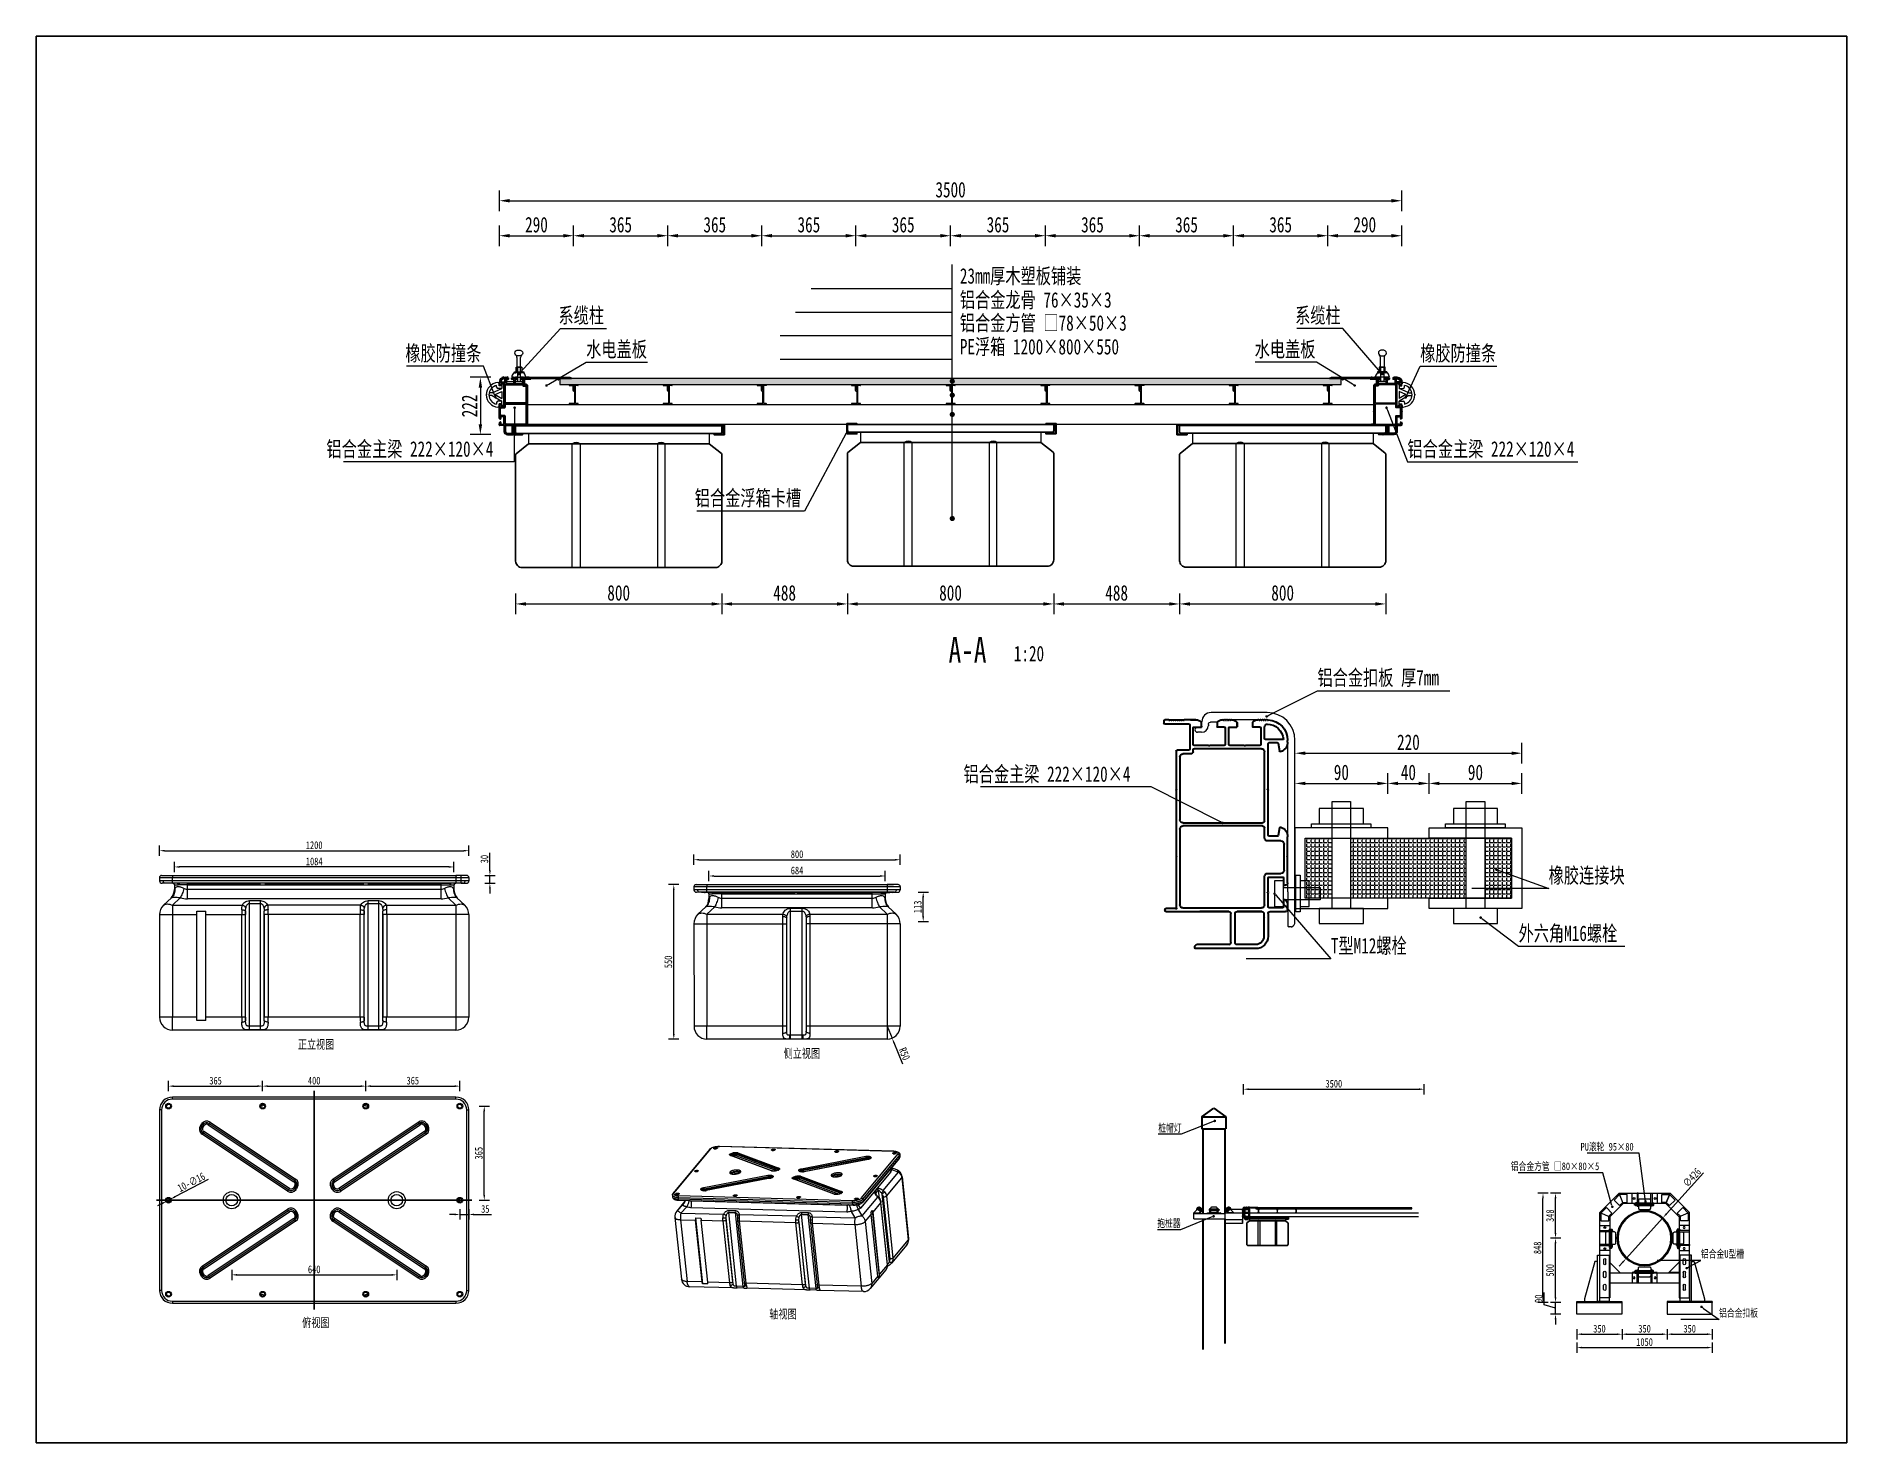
# Model space of a CAD drawing. Extents: x 36536 to 256213, y 18389 to 106449.
# Drawn here: x 244784 to 251807, y 79522 to 84980 of the extents above; entities that cross this region are included whole.
import ezdxf
from ezdxf import colors
from ezdxf.entities.mleader import LeaderData, LeaderLine
from ezdxf.math import Vec2, Vec3

# ---------------------------------------------------------------- set-up
doc = ezdxf.new("R2010")
doc.units = 0
doc.header["$LTSCALE"] = 1000
doc.header["$MEASUREMENT"] = 0
doc.linetypes.add('ACAD_ISO03W100', pattern=[30, 12, -18])
doc.linetypes.add('CENTER', pattern=[2, 1.25, -0.25, 0.25, -0.25])
for name, color, linetype, lineweight in [('01-细实线', 3, 'Continuous', 18), ('02-标注', 3, 'Continuous', 18), ('03-中粗线', 1, 'Continuous', 35), ('07-文字', 7, 'Continuous', 0), ('screw', 33, 'Continuous', 13), ('型材', 7, 'Continuous', 15), ('结构', 52, 'Continuous', 18)]:
    doc.layers.add(name, color=color, linetype=linetype, lineweight=lineweight)
for name, color, linetype in [('_TCH_MASK', 7, 'Continuous'), ('中实线', 1, 'Continuous'), ('图层1', 1, 'CENTER'), ('图层5', 6, 'Continuous')]:
    doc.layers.add(name, color=color, linetype=linetype)
doc.styles.add('3.0号字-阿文', font='', dxfattribs={"width": 0.72})
doc.styles.add('5.0号字-阿文', font='', dxfattribs={"width": 0.72})
doc.styles.get('3.0号字-阿文').set_extended_font_data('FangSong_GB2312')
doc.styles.get('5.0号字-阿文').set_extended_font_data('FangSong_GB2312')
doc.dimstyles.new('1：10阿文', dxfattribs={"dimtxt": 3, "dimasz": 2, "dimexe": 2, "dimexo": 0, "dimtad": 1, "dimdec": 0, "dimlfac": 10, "dimzin": 0, "dimdsep": 46, "dimtxsty": '3.0号字-阿文', "dimcen": 2, "dimclrd": 3, "dimclre": 3, "dimclrt": 3, "dimadec": 0, "dimazin": 0, "dimtfac": 1, "dimtdec": 0, "dimtmove": 0, "dimatfit": 3, "dimfxl": 2, "dimfxlon": 1, "dimtolj": 1, "dimtzin": 0, "dimlwd": 18, "dimlwe": 18, "dimarcsym": 0})
doc.dimstyles.new('1：20阿文', dxfattribs={"dimtxt": 3, "dimasz": 2, "dimexe": 2, "dimexo": 0, "dimtad": 1, "dimdec": 0, "dimlfac": 20, "dimzin": 0, "dimdsep": 46, "dimtxsty": '3.0号字-阿文', "dimcen": 2, "dimclrd": 3, "dimclre": 3, "dimclrt": 3, "dimadec": 0, "dimazin": 0, "dimtfac": 1, "dimtdec": 0, "dimtmove": 1, "dimatfit": 3, "dimfxl": 2, "dimfxlon": 1, "dimtolj": 1, "dimtzin": 0, "dimlwd": 18, "dimlwe": 18, "dimarcsym": 0})
doc.dimstyles.new('1：50阿文', dxfattribs={"dimtxt": 3, "dimasz": 2, "dimexe": 2, "dimexo": 0, "dimtad": 1, "dimdec": 0, "dimlfac": 50, "dimzin": 0, "dimdsep": 46, "dimtxsty": '3.0号字-阿文', "dimcen": 2, "dimclrd": 3, "dimclre": 3, "dimclrt": 3, "dimadec": 0, "dimazin": 0, "dimtfac": 1, "dimtdec": 0, "dimtmove": 1, "dimatfit": 3, "dimfxl": 2, "dimfxlon": 1, "dimtolj": 1, "dimtzin": 0, "dimlwd": 18, "dimlwe": 18, "dimarcsym": 0})
doc.dimstyles.new('1：5阿文', dxfattribs={"dimtxt": 3, "dimasz": 2, "dimexe": 2, "dimexo": 0, "dimtad": 1, "dimdec": 0, "dimlfac": 5, "dimzin": 0, "dimdsep": 46, "dimtxsty": '3.0号字-阿文', "dimcen": 2, "dimclrd": 3, "dimclre": 3, "dimclrt": 3, "dimadec": 0, "dimazin": 0, "dimtfac": 1, "dimtdec": 0, "dimtmove": 0, "dimatfit": 3, "dimfxl": 2, "dimfxlon": 1, "dimtolj": 1, "dimtzin": 0, "dimlwd": 18, "dimlwe": 18, "dimarcsym": 0})

# ---------------------------------------------------------------- blocks, each defined once
blk = doc.blocks.new('325')
at = {"layer": '03-中粗线', "ltscale": 0.5}
for p, q in [((76366.4, -86883.5), (76366.7, -86883.9)), ((76367, -86883.9), (76367.3, -86883.5)), ((76367.4, -86883.4), (76368.3, -86883.4)), ((76367.5, -86887.4), (76367.5, -86887.4)), ((76368.4, -86883.5), (76368.7, -86883.9)), ((76369, -86883.9), (76369.3, -86883.5)), ((76369.4, -86883.4), (76370.3, -86883.4)), ((76370.4, -86883.5), (76370.7, -86883.9)), ((76371, -86883.9), (76371.3, -86883.5)), ((76371.4, -86883.4), (76372.3, -86883.4)), ((76372.4, -86883.5), (76372.7, -86883.9)), ((76373, -86883.9), (76373.3, -86883.5)), ((76373.4, -86883.4), (76374.3, -86883.4)), ((76374.4, -86883.5), (76374.7, -86883.9)), ((76375, -86883.9), (76375.3, -86883.5)), ((76375.4, -86883.4), (76376.3, -86883.4)), ((76381.5, -86885.9), (76381.5, -86890.2)), ((76396.5, -86890.2), (76396.5, -86885.9)), ((76396.5, -86885.9), (76396.5, -86890.2)), ((76402.8, -86883.5), (76403.1, -86883.9)), ((76403.4, -86883.9), (76403.7, -86883.5)), ((76404.8, -86883.5), (76405.1, -86883.9)), ((76405.4, -86883.9), (76405.7, -86883.5)), ((76406.8, -86883.5), (76407.1, -86883.9)), ((76407.4, -86883.9), (76407.7, -86883.5)), ((76408.8, -86883.5), (76409.1, -86883.9)), ((76409.4, -86883.9), (76409.7, -86883.5)), ((76416, -86885.9), (76416, -86890.2)), ((76431, -86890.2), (76431, -86885.9)), ((76436.5, -86883.4), (76447.7, -86883.4)), ((76441.7, -86883.4), (76436.5, -86883.4)), ((76442.5, -86888.4), (76442.5, -86911.9)), ((76466.7, -86887.4), (76443.5, -86887.4)), ((76448.1, -86883.9), (76447.8, -86883.5)), ((76448.7, -86883.5), (76448.4, -86883.9)), ((76449.7, -86883.4), (76448.8, -86883.4)), ((76450.1, -86883.9), (76449.8, -86883.5)), ((76450.7, -86883.5), (76450.4, -86883.9)), ((76451.7, -86883.4), (76450.8, -86883.4)), ((76452.1, -86883.9), (76451.8, -86883.5)), ((76452.7, -86883.5), (76452.4, -86883.9)), ((76453.7, -86883.4), (76452.8, -86883.4)), ((76454.1, -86883.9), (76453.8, -86883.5)), ((76454.7, -86883.5), (76454.4, -86883.9)), ((76455.7, -86883.4), (76454.8, -86883.4)), ((76456.1, -86883.9), (76455.8, -86883.5)), ((76456.7, -86883.5), (76456.4, -86883.9)), ((76457.7, -86883.4), (76456.8, -86883.4)), ((76458.1, -86883.9), (76457.8, -86883.5)), ((76458.7, -86883.5), (76458.4, -86883.9)), ((76459.7, -86883.4), (76458.8, -86883.4)), ((76460.1, -86883.9), (76459.8, -86883.5)), ((76460.7, -86883.5), (76460.4, -86883.9)), ((76461.7, -86883.4), (76460.8, -86883.4)), ((76462.1, -86883.9), (76461.8, -86883.5)), ((76462.7, -86883.5), (76462.4, -86883.9)), ((76462.8, -86883.4), (76466.7, -86883.4)), ((76467.5, -86884.2), (76467.5, -86886.6)), ((76347.5, -86905), (76347.5, -86903.4)), ((76351.6, -86902.4), (76351.6, -86902.4)), ((76356.7, -86906.2), (76355.3, -86913.6)), ((76364.5, -86905.4), (76357.6, -86905.4)), ((76366.5, -86950.3), (76366.5, -86907.4)), ((76370, -86901.4), (76370, -86890.4)), ((76373.5, -86891.4), (76373.5, -86907.4)), ((76374.5, -86890.4), (76381.3, -86890.4)), ((76403.5, -86890.4), (76396.7, -86890.4)), ((76404.5, -86907.4), (76404.5, -86891.4)), ((76408, -86891.4), (76408, -86907.4)), ((76409, -86890.4), (76415.8, -86890.4)), ((76438, -86890.4), (76431.2, -86890.4)), ((76439, -86907.4), (76439, -86891.4)), ((76373, -86911.4), (76438, -86911.4)), ((76374.5, -86908.4), (76388.5, -86908.4)), ((76388.6, -86908.5), (76388.9, -86908.8)), ((76389.2, -86908.8), (76389.5, -86908.5)), ((76389.6, -86908.4), (76403.5, -86908.4)), ((76409, -86908.4), (76423, -86908.4)), ((76423.1, -86908.5), (76423.4, -86908.8)), ((76423.7, -86908.8), (76424, -86908.5)), ((76424.1, -86908.4), (76438, -86908.4)), ((76442, -86916.4), (76449, -86916.4)), ((76443.5, -86912.9), (76454.5, -86912.9)), ((76452, -86919.4), (76452, -86980.4)), ((76455.5, -86913.9), (76455.5, -86950.3)), ((76366.5, -86994.4), (76366.5, -86951.5)), ((76366.9, -86950.8), (76366.6, -86950.5)), ((76366.6, -86951.3), (76366.9, -86951)), ((76455.5, -86950.5), (76455.2, -86950.8)), ((76455.2, -86951), (76455.5, -86951.3)), ((76455.5, -86951.5), (76455.5, -86951.5)), ((76455.5, -86951.5), (76455.5, -87015.6)), ((76355.3, -86988.2), (76356.7, -86995.6)), ((76370, -86997.9), (76370, -86988.4)), ((76449, -86983.4), (76372, -86983.4)), ((76372, -86986.4), (76449, -86986.4)), ((76452, -86989.4), (76452, -87062.9)), ((76347.5, -87015.6), (76347.5, -86996.8)), ((76351, -87029.4), (76351, -87003.9)), ((76354, -87000.9), (76367, -87000.9)), ((76357.6, -86996.4), (76364.5, -86996.4)), ((76347.5, -87031), (76347.5, -87016.7)), ((76347.9, -87016), (76347.6, -87015.7)), ((76347.6, -87016.6), (76347.9, -87016.3)), ((76455.5, -87015.7), (76455.2, -87016)), ((76455.2, -87016.3), (76455.5, -87016.6)), ((76455.5, -87016.7), (76455.5, -87065.9)), ((76347.5, -87041.4), (76347.5, -87031)), ((76351.3, -87043.9), (76350, -87043.9)), ((76351.5, -87036.9), (76351.5, -87043.7)), ((76365.5, -87035.9), (76352.5, -87035.9)), ((76367, -87032.4), (76354, -87032.4)), ((76366.5, -87050.3), (76366.5, -87036.9)), ((76370, -87062.9), (76370, -87035.4)), ((76347.5, -87067.4), (76347.5, -87063.4)), ((76350, -87057.9), (76351.3, -87057.9)), ((76351.5, -87058.1), (76351.5, -87064.9)), ((76366.5, -87064.9), (76366.5, -87051.5)), ((76366.9, -87050.8), (76366.6, -87050.5)), ((76366.6, -87051.3), (76366.9, -87051)), ((76352.5, -87065.9), (76365.5, -87065.9)), ((76368.5, -87075.4), (76368.5, -87075.4)), ((76396.5, -87069.4), (76372.5, -87069.4)), ((76372.5, -87069.4), (76396.5, -87069.4)), ((76449, -87065.9), (76373, -87065.9)), ((76465.5, -87069.4), (76404.5, -87069.4)), ((76404.5, -87069.4), (76432.5, -87069.4)), ((76456, -87066.4), (76465.5, -87066.4)), ((76466.5, -87067.4), (76466.5, -87068.4)), ((76378.5, -87105.4), (76420, -87105.4)), ((76420.1, -87105.3), (76420.4, -87105)), ((76420.7, -87105), (76421, -87105.3)), ((76421.1, -87105.4), (76436.5, -87105.4)), ((76437.5, -87104.4), (76437.5, -87104.4))]:
    blk.add_line(p, q, dxfattribs=at)
at = {"layer": '03-中粗线'}
for p, q in [((76402, -86883.4), (76402.7, -86883.4)), ((76403.9, -86883.4), (76404.7, -86883.4)), ((76405.9, -86883.4), (76406.7, -86883.4)), ((76407.9, -86883.4), (76408.7, -86883.4)), ((76409.9, -86883.4), (76410.5, -86883.4)), ((76351.6, -86902.4), (76369, -86902.4)), ((76370, -86981.4), (76370, -86914.4)), ((76439, -86914), (76439, -86912.4)), ((76364.5, -87069.4), (76349.5, -87069.4)), ((76366.5, -87071.4), (76366.5, -87093.6)), ((76370.5, -87071.4), (76370.5, -87093.6)), ((76396.5, -87069.4), (76372.5, -87069.4)), ((76398.5, -87099.4), (76398.5, -87071.4)), ((76402.5, -87099.4), (76402.5, -87071.4)), ((76378.5, -87101.4), (76396.5, -87101.4)), ((76397.5, -87101.4), (76397.5, -87101.4)), ((76403.5, -87102.4), (76403.5, -87102.4)), ((76404.5, -87101.4), (76435.5, -87101.4))]:
    blk.add_line(p, q, dxfattribs=at)
at = {"layer": '03-中粗线', "ltscale": 0.5}
for centre, radius, start, end in [((76367.6, -86903.4), 20.1, 93.8653, 179.9146), ((76367.5, -86903.4), 15.9, 89.8166, 176.4472), ((76366.3, -86883.6), 0.2, 45, 90), ((76366.8, -86883.8), 0.2, 225, 315), ((76367, -86890.4), 3, 0, 90), ((76367.4, -86883.6), 0.2, 90, 135), ((76367.5, -86903.4), 20, 90, 90.3567), ((76368.3, -86883.6), 0.2, 45, 90), ((76368.8, -86883.8), 0.2, 225, 315), ((76369.4, -86883.6), 0.2, 90, 135), ((76370.3, -86883.6), 0.2, 45, 90), ((76370.8, -86883.8), 0.2, 225, 315), ((76371.4, -86883.6), 0.2, 90, 135), ((76372.3, -86883.6), 0.2, 45, 90), ((76372.8, -86883.8), 0.2, 225, 315), ((76373.4, -86883.6), 0.2, 90, 135), ((76374.3, -86883.6), 0.2, 45, 90), ((76374.8, -86883.8), 0.2, 225, 315), ((76375.4, -86883.6), 0.2, 90, 135), ((76376.4, -86889.9), 6.54, 38.1788, 91.2207), ((76381.3, -86890.2), 0.2, 270, 0.2741), ((76401.7, -86890), 6.6, 87.1926, 141.6953), ((76396.7, -86890.2), 0.2, 180, 270), ((76402.7, -86883.6), 0.2, 45, 90), ((76403.3, -86883.8), 0.2, 225, 315), ((76403.9, -86883.6), 0.2, 90, 135), ((76404.7, -86883.6), 0.2, 45, 90), ((76405.3, -86883.8), 0.2, 225, 315), ((76405.9, -86883.6), 0.2, 90, 135), ((76406.7, -86883.6), 0.2, 45, 90), ((76407.3, -86883.8), 0.2, 225, 315), ((76407.9, -86883.6), 0.2, 90, 135), ((76408.7, -86883.6), 0.2, 45, 90), ((76409.3, -86883.8), 0.2, 225, 315), ((76409.9, -86883.6), 0.2, 90, 135), ((76410.9, -86890), 6.6, 38.3047, 92.8074), ((76415.8, -86890.2), 0.2, 270, 0.2741), ((76436.2, -86890), 6.6, 87.1926, 141.6953), ((76431.2, -86890.2), 0.2, 180, 270), ((76443.5, -86888.4), 1, 90, 180), ((76447.7, -86883.6), 0.2, 45, 90), ((76448.2, -86883.8), 0.2, 225, 315), ((76448.8, -86883.6), 0.2, 90, 135), ((76449.7, -86883.6), 0.2, 45, 90), ((76450.2, -86883.8), 0.2, 225, 315), ((76450.8, -86883.6), 0.2, 90, 135), ((76451.7, -86883.6), 0.2, 45, 90), ((76452.2, -86883.8), 0.2, 225, 315), ((76452.8, -86883.6), 0.2, 90, 135), ((76453.7, -86883.6), 0.2, 45, 90), ((76454.2, -86883.8), 0.2, 225, 315), ((76454.8, -86883.6), 0.2, 90, 135), ((76455.7, -86883.6), 0.2, 45, 90), ((76456.2, -86883.8), 0.2, 225, 315), ((76456.8, -86883.6), 0.2, 90, 135), ((76457.7, -86883.6), 0.2, 45, 90), ((76458.2, -86883.8), 0.2, 225, 315), ((76458.8, -86883.6), 0.2, 90, 135), ((76459.7, -86883.6), 0.2, 45, 90), ((76460.2, -86883.8), 0.2, 225, 315), ((76460.8, -86883.6), 0.2, 90, 135), ((76461.7, -86883.6), 0.2, 45, 90), ((76462.2, -86883.8), 0.2, 225, 315), ((76462.8, -86883.6), 0.2, 90, 135), ((76466.7, -86884.2), 0.8, 0, 90), ((76466.7, -86886.6), 0.8, 270, 0), ((76357.4, -86905), 9.84, 179.7094, 251.9861), ((76357.6, -86906.4), 1, 90, 169.7), ((76364.5, -86907.4), 2, 360, 90), ((76369, -86901.4), 1, 270, 0), ((76374.5, -86891.4), 1, 90, 180), ((76374.5, -86907.4), 1, 180, 270), ((76403.5, -86891.4), 1, 0, 90), ((76403.5, -86907.4), 1, 270, 0), ((76409, -86891.4), 1, 90, 180), ((76409, -86907.4), 1, 180, 270), ((76438, -86891.4), 1, 0, 90), ((76438, -86907.4), 1, 270, 0), ((76354.3, -86913.4), 1, 270, 349.7), ((76373, -86914.4), 3, 90, 180), ((76388.5, -86908.6), 0.2, 45, 90), ((76389, -86908.6), 0.2, 225, 315), ((76389.6, -86908.6), 0.2, 90, 135), ((76423, -86908.6), 0.2, 45, 90), ((76423.5, -86908.6), 0.2, 225, 315), ((76424.1, -86908.6), 0.2, 90, 135), ((76438, -86912.4), 1, 0, 90), ((76442.1, -86913.3), 3.14, 193.5612, 269.1192), ((76443.5, -86911.9), 1, 180, 270), ((76449, -86919.4), 3, 0, 90), ((76454.5, -86913.9), 1, 0, 90), ((76366.7, -86950.3), 0.2, 180, 225), ((76366.7, -86951.5), 0.2, 135, 180), ((76366.8, -86950.9), 0.2, 315, 45), ((76455.3, -86950.9), 0.2, 135, 225), ((76455.3, -86950.3), 0.2, 315, 0), ((76455.3, -86951.5), 0.2, 360, 45), ((76357.6, -86996.9), 10.1, 110.0422, 179.7055), ((76354.3, -86988.4), 1.03, 10.8147, 98.718), ((76357.6, -86995.4), 1, 190.3, 270), ((76364.5, -86994.4), 2, 270, 0), ((76372, -86981.4), 2, 180, 270), ((76372, -86988.4), 2, 90, 180), ((76449, -86980.4), 3, 270, 0), ((76449, -86989.4), 3, 0, 90), ((76354, -87003.9), 3, 90, 180), ((76367, -86997.9), 3, 270, 0), ((76347.7, -87015.6), 0.2, 180, 225), ((76347.7, -87016.7), 0.2, 135, 180), ((76347.8, -87016.2), 0.2, 315, 45), ((76354, -87029.4), 3, 180, 270), ((76455.3, -87016.2), 0.2, 135, 225), ((76455.3, -87015.6), 0.2, 315, 0), ((76455.3, -87016.7), 0.2, 360, 45), ((76350, -87041.4), 2.5, 180, 270), ((76351.3, -87043.7), 0.2, 270, 0), ((76352.5, -87036.9), 1, 90, 180), ((76365.5, -87036.9), 1, 0, 90), ((76367, -87035.4), 3, 0, 90), ((76354.1, -87063.1), 6.6, 128.3047, 182.8074), ((76351.3, -87058.1), 0.2, 0, 90), ((76352.5, -87064.9), 1, 180, 270), ((76365.5, -87064.9), 1, 270, 0), ((76366.7, -87050.3), 0.2, 180, 225), ((76366.7, -87051.5), 0.2, 135, 180), ((76366.8, -87050.9), 0.2, 315, 45), ((76373, -87062.9), 3, 180, 270), ((76449, -87062.9), 3, 270, 0), ((76396.5, -87071.4), 2, 0, 90), ((76404.5, -87071.4), 2, 90, 180), ((76455.5, -87066.4), 0.5, 90, 0), ((76465.5, -87067.4), 1, 0, 90), ((76465.5, -87068.4), 1, 270, 0), ((76396.5, -87099.4), 2, 270, 0), ((76404.5, -87099.4), 2, 180, 270), ((76420, -87105.2), 0.2, 270, 315), ((76420.5, -87105.2), 0.2, 45, 135), ((76421.1, -87105.2), 0.2, 225, 270), ((76434.5, -87104.3), 3.07, 357.6884, 69.6917), ((76436.5, -87104.4), 1, 270, 0)]:
    blk.add_arc(centre, radius, start, end, dxfattribs=at)
at = {"layer": '03-中粗线'}
for centre, radius, start, end in [((76349.5, -87067.4), 2, 180, 270), ((76364.5, -87071.4), 2, 0, 90), ((76372.5, -87071.4), 2, 90, 180), ((76378.5, -87093.4), 12, 180, 270), ((76378.5, -87093.4), 8, 180, 270)]:
    blk.add_arc(centre, radius, start, end, dxfattribs=at)
blk = doc.blocks.new('*D695')
at = {"layer": '01-细实线', "color": 3, "linetype": 'Continuous', "lineweight": 18, "transparency": 16777216}
for p, q in [((248448.52, 82185.44), (248448.52, 82189.44)), ((248623.53, 82185.44), (248623.53, 82189.44)), ((248450.52, 82187.44), (248621.53, 82187.44))]:
    blk.add_line(p, q, dxfattribs=at)
at = {"layer": '01-细实线', "color": 3, "transparency": 16777216}
for points in [[(248450.52, 82187.78), (248450.52, 82187.11), (248448.52, 82187.44)], [(248621.53, 82187.78), (248621.53, 82187.11), (248623.53, 82187.44)]]:
    blk.add_solid(points, dxfattribs=at)
at = {"layer": 'Defpoints', "color": 0, "transparency": 16777216}
for p in [(248623.53, 82187.44), (248448.52, 82152.06), (248623.53, 82152.06)]:
    blk.add_point(p, dxfattribs=at)
at = {"layer": '01-细实线', "color": 3, "transparency": 16777216, "insert": (248536.02, 82189.57), "char_height": 3, "attachment_point": 5, "style": '3.0号字-阿文'}
blk.add_mtext('\\A1;3500', dxfattribs=at)
blk = doc.blocks.new('A$C4B927DFE')
at = {"color": 0, "lineweight": 5}
for p, q in [((-56.9, 44.1), (-54.6, 44.1)), ((-53.9, 64.4), (-53.9, 65.9)), ((-40.6, 66.9), (-40.6, 67.9))]:
    blk.add_line(p, q, dxfattribs=at)
at = {"color": 0, "lineweight": 0, "ltscale": 0.5}
blk.add_arc((-56.6, 48.1), 4.07, 190.15276, 265.27177, dxfattribs=at)
at = {"layer": '结构', "color": 0, "linetype": 'ByBlock', "lineweight": 0, "ltscale": 0.5}
for p, q in [((-75.6, 67.9), (-75.6, 66.9)), ((-60.4, 68.9), (-74.6, 68.9)), ((-74.6, 65.9), (-61.6, 65.9)), ((-60.6, 64.9), (-60.6, 47.4)), ((-57.8, 64.2), (-57.4, 64.4)), ((-57.4, 63.9), (-57.8, 64.2)), ((-57.8, 62.4), (-57.4, 62.6)), ((-57.4, 62.1), (-57.8, 62.4)), ((-57.8, 60.6), (-57.4, 60.8)), ((-57.4, 60.3), (-57.8, 60.6)), ((-57.8, 58.8), (-57.4, 59)), ((-57.4, 58.5), (-57.8, 58.8)), ((-57.8, 57), (-57.4, 57.2)), ((-57.4, 56.7), (-57.8, 57)), ((-57.8, 55.2), (-57.4, 55.4)), ((-57.4, 54.9), (-57.8, 55.2)), ((-57.8, 53.4), (-57.4, 53.6)), ((-57.4, 53.1), (-57.8, 53.4)), ((-57.8, 51.6), (-57.4, 51.8)), ((-57.4, 51.3), (-57.8, 51.6)), ((-57.4, 64.4), (-57.4, 65.9)), ((-57.4, 62.6), (-57.4, 63.9)), ((-57.4, 60.8), (-57.4, 62.1)), ((-57.4, 59), (-57.4, 60.3)), ((-57.4, 57.2), (-57.4, 58.5)), ((-57.4, 55.4), (-57.4, 56.7)), ((-57.4, 53.6), (-57.4, 54.9)), ((-57.4, 51.8), (-57.4, 53.1)), ((-57.4, 53.1), (-57.4, 53.1)), ((-57.4, 50.1), (-57.4, 51.3)), ((-53.5, 64.2), (-53.9, 64.4)), ((-53.9, 63.9), (-53.5, 64.2)), ((-53.9, 62.6), (-53.9, 63.9)), ((-53.5, 62.4), (-53.9, 62.6)), ((-53.9, 62.1), (-53.5, 62.4)), ((-53.9, 62.2), (-53.9, 61.9)), ((-53.9, 61.9), (-53.5, 61.7)), ((-53.5, 61.7), (-53.9, 61.4)), ((-53.9, 61.4), (-53.9, 60.1)), ((-53.9, 60.1), (-53.5, 59.9)), ((-53.5, 59.9), (-53.9, 59.6)), ((-53.9, 59.6), (-53.9, 58.3)), ((-53.9, 58.3), (-53.5, 58.1)), ((-53.5, 58.1), (-53.9, 57.8)), ((-53.9, 57.8), (-53.9, 56.5)), ((-53.9, 56.5), (-53.5, 56.3)), ((-53.5, 56.3), (-53.9, 56)), ((-53.9, 56), (-53.9, 54.7)), ((-53.9, 54.7), (-53.5, 54.5)), ((-53.5, 54.5), (-53.9, 54.2)), ((-53.9, 54.2), (-53.9, 52.9)), ((-53.9, 52.9), (-53.5, 52.7)), ((-53.5, 52.7), (-53.9, 52.4)), ((-53.9, 52.4), (-53.9, 51.1)), ((-53.9, 51.1), (-53.5, 50.9)), ((-53.5, 50.9), (-53.9, 50.6)), ((-53.9, 50.6), (-53.9, 50.1)), ((-53.6, -3.1), (-53.6, 43.1)), ((-50.9, 68.9), (-41.6, 68.9)), ((-50.6, -3.1), (-50.6, 64.9)), ((-41.6, 65.9), (-49.6, 65.9)), ((-75.6, -4.6), (-75.6, -6.6)), ((-54.6, -4.1), (-75.1, -4.1)), ((-75.1, -7.1), (-41.1, -7.1)), ((-41.1, -4.1), (-49.6, -4.1)), ((-40.6, -6.6), (-40.6, -4.6))]:
    blk.add_line(p, q, dxfattribs=at)
for centre, radius, start, end in [((-74.6, 67.9), 1, 90, 180), ((-74.6, 66.9), 1, 180, 270), ((-61.6, 64.9), 1, 0, 90), ((-60.4, 65.9), 3, 360, 90.00167), ((-55.6, 50.1), 1.75, 180, 0), ((-54.6, 43.1), 1, 0, 90), ((-50.9, 65.9), 3, 89.99833, 180), ((-49.6, 64.9), 1, 90, 180), ((-41.6, 67.9), 1, 0, 90), ((-41.6, 66.9), 1, 270, 360), ((-75.1, -4.6), 0.5, 90, 180), ((-75.1, -6.6), 0.5, 180, 270), ((-54.6, -3.1), 1, 270, 0), ((-49.6, -3.1), 1, 180, 270), ((-41.1, -4.6), 0.5, 0, 90), ((-41.1, -6.6), 0.5, 270, 0)]:
    blk.add_arc(centre, radius, start, end, dxfattribs=at)
blk = doc.blocks.new('本主梁龙骨')
at = {"layer": '_TCH_MASK', "color": 0, "rotation": 180}
blk.add_blockref('A$C4B927DFE', (-41.1, 20), dxfattribs=at)
blk = doc.blocks.new('_Dot')
at = {"color": 0, "linetype": 'ByBlock', "lineweight": -2}
blk.add_line((-0.5, 0), (-1, 0), dxfattribs=at)
at = {"color": 0, "linetype": 'ByBlock', "const_width": 0.5}
blk.add_lwpolyline([(-0.25, 0, 1), (0.25, 0, 1)], format="xyb", close=True, dxfattribs=at)
blk = doc.blocks.new('050505')
at = {"color": 5}
for p, q in [((-2730450.6, 1053019.4), (-2730450.6, 1052979.4)), ((-2729749.9, 1053019.4), (-2729749.9, 1052979.4))]:
    blk.add_line(p, q, dxfattribs=at)
at = {"color": 5, "lineweight": -3}
for points in [[(-2730450.6, 1053019.4), (-2729750.6, 1053019.3), (-2729705.6, 1053019.4, 0.413651), (-2729700.6, 1053024.4), (-2729700.6, 1053049.4), (-2730500.6, 1053049.4), (-2730500.6, 1053024.4, 0.414214), (-2730495.6, 1053019.4)], [(-2729702.5, 1052941.5), (-2729749.9, 1052979.4), (-2730450.6, 1052979.4), (-2730498.7, 1052940.9, 0.227838), (-2730500.6, 1052937), (-2730500.6, 1052524.4, 0.414214), (-2730475.6, 1052499.4), (-2729725.6, 1052499.4, 0.414214), (-2729700.6, 1052524.4), (-2729700.6, 1052937.6, 0.227838)]]:
    blk.add_lwpolyline(points, format="xyb", close=True, dxfattribs=at)
at = {"color": 5}
for points in [[(-2730280.6, 1052979.4), (-2730250.6, 1052979.4), (-2730250.6, 1052499.4), (-2730280.6, 1052499.4)], [(-2729920.6, 1052979.4), (-2729950.6, 1052979.4), (-2729950.6, 1052499.4), (-2729920.6, 1052499.4)]]:
    blk.add_lwpolyline(points, close=True, dxfattribs=at)
for centre in [(-2730265.6, 1052962.1), (-2729935.6, 1052962.1)]:
    blk.add_arc(centre, 22.9, 49.08487, 130.91513, dxfattribs=at)
blk = doc.blocks.new('*D696')
at = {"layer": '02-标注', "color": 3, "linetype": 'Continuous', "lineweight": 18, "transparency": 16777216}
for p, q in [((248451.66, 82111.21), (248451.66, 82107.21)), ((248453.66, 82109.21), (248489.66, 82109.21)), ((248491.66, 82111.21), (248491.66, 82107.21))]:
    blk.add_line(p, q, dxfattribs=at)
at = {"layer": '02-标注', "color": 3, "transparency": 16777216}
for points in [[(248453.66, 82109.54), (248453.66, 82108.88), (248451.66, 82109.21)], [(248489.66, 82109.54), (248489.66, 82108.88), (248491.66, 82109.21)]]:
    blk.add_solid(points, dxfattribs=at)
at = {"layer": 'Defpoints', "color": 0, "transparency": 16777216}
for p in [(248451.66, 82127.84), (248491.66, 82127.86), (248491.66, 82109.21)]:
    blk.add_point(p, dxfattribs=at)
at = {"layer": '02-标注', "color": 3, "transparency": 16777216, "insert": (248471.66, 82111.34), "char_height": 3, "attachment_point": 5, "style": '3.0号字-阿文'}
blk.add_mtext('\\A1;800', dxfattribs=at)
blk = doc.blocks.new('*D697')
at = {"layer": '02-标注', "color": 3, "linetype": 'Continuous', "lineweight": 18, "transparency": 16777216}
for p, q in [((248491.66, 82111.21), (248491.66, 82107.21)), ((248493.66, 82109.21), (248514.02, 82109.21)), ((248516.02, 82111.21), (248516.02, 82107.21))]:
    blk.add_line(p, q, dxfattribs=at)
at = {"layer": '02-标注', "color": 3, "transparency": 16777216}
for points in [[(248493.66, 82109.54), (248493.66, 82108.88), (248491.66, 82109.21)], [(248514.02, 82109.54), (248514.02, 82108.88), (248516.02, 82109.21)]]:
    blk.add_solid(points, dxfattribs=at)
at = {"layer": 'Defpoints', "color": 0, "transparency": 16777216}
for p in [(248491.66, 82127.86), (248516.02, 82125.55), (248516.02, 82109.21)]:
    blk.add_point(p, dxfattribs=at)
at = {"layer": '02-标注', "color": 3, "transparency": 16777216, "insert": (248503.84, 82111.34), "char_height": 3, "attachment_point": 5, "style": '3.0号字-阿文'}
blk.add_mtext('\\A1;488', dxfattribs=at)
blk = doc.blocks.new('*D698')
at = {"layer": '02-标注', "color": 3, "linetype": 'Continuous', "lineweight": 18, "transparency": 16777216}
for p, q in [((248516.02, 82111.21), (248516.02, 82107.21)), ((248518.02, 82109.21), (248554.02, 82109.21)), ((248556.02, 82111.21), (248556.02, 82107.21))]:
    blk.add_line(p, q, dxfattribs=at)
at = {"layer": '02-标注', "color": 3, "transparency": 16777216}
for points in [[(248518.02, 82109.54), (248518.02, 82108.88), (248516.02, 82109.21)], [(248554.02, 82109.54), (248554.02, 82108.88), (248556.02, 82109.21)]]:
    blk.add_solid(points, dxfattribs=at)
at = {"layer": 'Defpoints', "color": 0, "transparency": 16777216}
for p in [(248516.02, 82125.55), (248556.02, 82123.71), (248556.02, 82109.21)]:
    blk.add_point(p, dxfattribs=at)
at = {"layer": '02-标注', "color": 3, "transparency": 16777216, "insert": (248536.02, 82111.34), "char_height": 3, "attachment_point": 5, "style": '3.0号字-阿文'}
blk.add_mtext('\\A1;800', dxfattribs=at)
blk = doc.blocks.new('*D699')
at = {"layer": '02-标注', "color": 3, "linetype": 'Continuous', "lineweight": 18, "transparency": 16777216}
for p, q in [((248556.02, 82111.21), (248556.02, 82107.21)), ((248558.02, 82109.21), (248578.43, 82109.21)), ((248580.43, 82111.21), (248580.43, 82107.21))]:
    blk.add_line(p, q, dxfattribs=at)
at = {"layer": '02-标注', "color": 3, "transparency": 16777216}
for points in [[(248558.02, 82109.54), (248558.02, 82108.88), (248556.02, 82109.21)], [(248578.43, 82109.54), (248578.43, 82108.88), (248580.43, 82109.21)]]:
    blk.add_solid(points, dxfattribs=at)
at = {"layer": 'Defpoints', "color": 0, "transparency": 16777216}
for p in [(248580.43, 82125.55), (248556.02, 82123.71), (248580.43, 82109.21)]:
    blk.add_point(p, dxfattribs=at)
at = {"layer": '02-标注', "color": 3, "transparency": 16777216, "insert": (248568.23, 82111.34), "char_height": 3, "attachment_point": 5, "style": '3.0号字-阿文'}
blk.add_mtext('\\A1;488', dxfattribs=at)
blk = doc.blocks.new('*D700')
at = {"layer": '02-标注', "color": 3, "linetype": 'Continuous', "lineweight": 18, "transparency": 16777216}
for p, q in [((248580.43, 82111.21), (248580.43, 82107.21)), ((248582.43, 82109.21), (248618.43, 82109.21)), ((248620.43, 82111.21), (248620.43, 82107.21))]:
    blk.add_line(p, q, dxfattribs=at)
at = {"layer": '02-标注', "color": 3, "transparency": 16777216}
for points in [[(248582.43, 82109.54), (248582.43, 82108.88), (248580.43, 82109.21)], [(248618.43, 82109.54), (248618.43, 82108.88), (248620.43, 82109.21)]]:
    blk.add_solid(points, dxfattribs=at)
at = {"layer": 'Defpoints', "color": 0, "transparency": 16777216}
for p in [(248580.43, 82125.55), (248620.43, 82125.55), (248620.43, 82109.21)]:
    blk.add_point(p, dxfattribs=at)
at = {"layer": '02-标注', "color": 3, "transparency": 16777216, "insert": (248600.43, 82111.34), "char_height": 3, "attachment_point": 5, "style": '3.0号字-阿文'}
blk.add_mtext('\\A1;800', dxfattribs=at)
blk = doc.blocks.new('*D701')
at = {"layer": '02-标注', "color": 3, "linetype": 'Continuous', "lineweight": 18, "transparency": 16777216}
for p, q in [((248446.83, 82153.18), (248442.83, 82153.18)), ((248444.83, 82151.18), (248444.83, 82144.08)), ((248446.83, 82142.08), (248442.83, 82142.08))]:
    blk.add_line(p, q, dxfattribs=at)
at = {"layer": '02-标注', "color": 3, "transparency": 16777216}
for points in [[(248444.5, 82151.18), (248445.17, 82151.18), (248444.83, 82153.18)], [(248444.5, 82144.08), (248445.17, 82144.08), (248444.83, 82142.08)]]:
    blk.add_solid(points, dxfattribs=at)
at = {"layer": 'Defpoints', "color": 0, "transparency": 16777216}
for p in [(248449.83, 82153.18), (248444.83, 82142.08), (248451.1, 82142.08)]:
    blk.add_point(p, dxfattribs=at)
at = {"layer": '02-标注', "color": 3, "transparency": 16777216, "insert": (248442.71, 82147.63), "char_height": 3, "attachment_point": 5, "rotation": 90, "style": '3.0号字-阿文'}
blk.add_mtext('\\A1;222', dxfattribs=at)
blk = doc.blocks.new('*D702')
at = {"layer": '02-标注', "color": 3, "linetype": 'Continuous', "lineweight": 18, "transparency": 16777216}
for p, q in [((248448.51, 82178.65), (248448.51, 82182.65)), ((248462.91, 82178.65), (248462.91, 82182.65)), ((248450.51, 82180.65), (248460.91, 82180.65))]:
    blk.add_line(p, q, dxfattribs=at)
at = {"layer": '02-标注', "color": 3, "transparency": 16777216}
for points in [[(248450.51, 82180.99), (248450.51, 82180.32), (248448.51, 82180.65)], [(248460.91, 82180.99), (248460.91, 82180.32), (248462.91, 82180.65)]]:
    blk.add_solid(points, dxfattribs=at)
at = {"layer": 'Defpoints', "color": 0, "transparency": 16777216}
for p in [(248462.91, 82180.65), (248448.51, 82152.14), (248462.91, 82147.93)]:
    blk.add_point(p, dxfattribs=at)
at = {"layer": '02-标注', "color": 3, "transparency": 16777216, "insert": (248455.71, 82182.78), "char_height": 3, "attachment_point": 5, "style": '3.0号字-阿文'}
blk.add_mtext('\\A1;290', dxfattribs=at)
blk = doc.blocks.new('*D703')
at = {"layer": '02-标注', "color": 3, "linetype": 'Continuous', "lineweight": 18, "transparency": 16777216}
for p, q in [((248462.91, 82178.65), (248462.91, 82182.65)), ((248481.16, 82178.65), (248481.16, 82182.65)), ((248464.91, 82180.65), (248479.16, 82180.65))]:
    blk.add_line(p, q, dxfattribs=at)
at = {"layer": '02-标注', "color": 3, "transparency": 16777216}
for points in [[(248464.91, 82180.99), (248464.91, 82180.32), (248462.91, 82180.65)], [(248479.16, 82180.99), (248479.16, 82180.32), (248481.16, 82180.65)]]:
    blk.add_solid(points, dxfattribs=at)
at = {"layer": 'Defpoints', "color": 0, "transparency": 16777216}
for p in [(248481.16, 82180.65), (248462.91, 82147.93), (248481.16, 82147.93)]:
    blk.add_point(p, dxfattribs=at)
at = {"layer": '02-标注', "color": 3, "transparency": 16777216, "insert": (248472.04, 82182.78), "char_height": 3, "attachment_point": 5, "style": '3.0号字-阿文'}
blk.add_mtext('\\A1;365', dxfattribs=at)
blk = doc.blocks.new('*D704')
at = {"layer": '02-标注', "color": 3, "linetype": 'Continuous', "lineweight": 18, "transparency": 16777216}
for p, q in [((248481.16, 82178.65), (248481.16, 82182.65)), ((248499.41, 82178.65), (248499.41, 82182.65)), ((248483.16, 82180.65), (248497.41, 82180.65))]:
    blk.add_line(p, q, dxfattribs=at)
at = {"layer": '02-标注', "color": 3, "transparency": 16777216}
for points in [[(248483.16, 82180.99), (248483.16, 82180.32), (248481.16, 82180.65)], [(248497.41, 82180.99), (248497.41, 82180.32), (248499.41, 82180.65)]]:
    blk.add_solid(points, dxfattribs=at)
at = {"layer": 'Defpoints', "color": 0, "transparency": 16777216}
for p in [(248499.41, 82180.65), (248481.16, 82147.93), (248499.41, 82147.93)]:
    blk.add_point(p, dxfattribs=at)
at = {"layer": '02-标注', "color": 3, "transparency": 16777216, "insert": (248490.29, 82182.78), "char_height": 3, "attachment_point": 5, "style": '3.0号字-阿文'}
blk.add_mtext('\\A1;365', dxfattribs=at)
blk = doc.blocks.new('*D705')
at = {"layer": '02-标注', "color": 3, "linetype": 'Continuous', "lineweight": 18, "transparency": 16777216}
for p, q in [((248499.41, 82178.65), (248499.41, 82182.65)), ((248517.66, 82178.65), (248517.66, 82182.65)), ((248501.41, 82180.65), (248515.66, 82180.65))]:
    blk.add_line(p, q, dxfattribs=at)
at = {"layer": '02-标注', "color": 3, "transparency": 16777216}
for points in [[(248501.41, 82180.99), (248501.41, 82180.32), (248499.41, 82180.65)], [(248515.66, 82180.99), (248515.66, 82180.32), (248517.66, 82180.65)]]:
    blk.add_solid(points, dxfattribs=at)
at = {"layer": 'Defpoints', "color": 0, "transparency": 16777216}
for p in [(248517.66, 82180.65), (248499.41, 82147.93), (248517.66, 82147.93)]:
    blk.add_point(p, dxfattribs=at)
at = {"layer": '02-标注', "color": 3, "transparency": 16777216, "insert": (248508.54, 82182.78), "char_height": 3, "attachment_point": 5, "style": '3.0号字-阿文'}
blk.add_mtext('\\A1;365', dxfattribs=at)
blk = doc.blocks.new('*D706')
at = {"layer": '02-标注', "color": 3, "linetype": 'Continuous', "lineweight": 18, "transparency": 16777216}
for p, q in [((248517.66, 82178.65), (248517.66, 82182.65)), ((248536.02, 82178.65), (248536.02, 82182.65)), ((248519.66, 82180.65), (248534.02, 82180.65))]:
    blk.add_line(p, q, dxfattribs=at)
at = {"layer": '02-标注', "color": 3, "transparency": 16777216}
for points in [[(248519.66, 82180.99), (248519.66, 82180.32), (248517.66, 82180.65)], [(248534.02, 82180.99), (248534.02, 82180.32), (248536.02, 82180.65)]]:
    blk.add_solid(points, dxfattribs=at)
at = {"layer": 'Defpoints', "color": 0, "transparency": 16777216}
for p in [(248536.02, 82180.65), (248517.66, 82147.93), (248536.02, 82147.93)]:
    blk.add_point(p, dxfattribs=at)
at = {"layer": '02-标注', "color": 3, "transparency": 16777216, "insert": (248526.84, 82182.78), "char_height": 3, "attachment_point": 5, "style": '3.0号字-阿文'}
blk.add_mtext('\\A1;365', dxfattribs=at)
blk = doc.blocks.new('*D707')
at = {"layer": '02-标注', "color": 3, "linetype": 'Continuous', "lineweight": 18, "transparency": 16777216}
for p, q in [((248536.02, 82178.65), (248536.02, 82182.65)), ((248554.41, 82178.65), (248554.41, 82182.65)), ((248538.02, 82180.65), (248552.41, 82180.65))]:
    blk.add_line(p, q, dxfattribs=at)
at = {"layer": '02-标注', "color": 3, "transparency": 16777216}
for points in [[(248538.02, 82180.99), (248538.02, 82180.32), (248536.02, 82180.65)], [(248552.41, 82180.99), (248552.41, 82180.32), (248554.41, 82180.65)]]:
    blk.add_solid(points, dxfattribs=at)
at = {"layer": 'Defpoints', "color": 0, "transparency": 16777216}
for p in [(248554.41, 82180.65), (248536.02, 82147.93), (248554.41, 82147.93)]:
    blk.add_point(p, dxfattribs=at)
at = {"layer": '02-标注', "color": 3, "transparency": 16777216, "insert": (248545.22, 82182.78), "char_height": 3, "attachment_point": 5, "style": '3.0号字-阿文'}
blk.add_mtext('\\A1;365', dxfattribs=at)
blk = doc.blocks.new('*D708')
at = {"layer": '02-标注', "color": 3, "linetype": 'Continuous', "lineweight": 18, "transparency": 16777216}
for p, q in [((248554.41, 82178.65), (248554.41, 82182.65)), ((248572.66, 82178.65), (248572.66, 82182.65)), ((248556.41, 82180.65), (248570.66, 82180.65))]:
    blk.add_line(p, q, dxfattribs=at)
at = {"layer": '02-标注', "color": 3, "transparency": 16777216}
for points in [[(248556.41, 82180.99), (248556.41, 82180.32), (248554.41, 82180.65)], [(248570.66, 82180.99), (248570.66, 82180.32), (248572.66, 82180.65)]]:
    blk.add_solid(points, dxfattribs=at)
at = {"layer": 'Defpoints', "color": 0, "transparency": 16777216}
for p in [(248572.66, 82180.65), (248554.41, 82147.93), (248572.66, 82147.93)]:
    blk.add_point(p, dxfattribs=at)
at = {"layer": '02-标注', "color": 3, "transparency": 16777216, "insert": (248563.54, 82182.78), "char_height": 3, "attachment_point": 5, "style": '3.0号字-阿文'}
blk.add_mtext('\\A1;365', dxfattribs=at)
blk = doc.blocks.new('*D709')
at = {"layer": '02-标注', "color": 3, "linetype": 'Continuous', "lineweight": 18, "transparency": 16777216}
for p, q in [((248572.66, 82178.65), (248572.66, 82182.65)), ((248590.91, 82178.65), (248590.91, 82182.65)), ((248574.66, 82180.65), (248588.91, 82180.65))]:
    blk.add_line(p, q, dxfattribs=at)
at = {"layer": '02-标注', "color": 3, "transparency": 16777216}
for points in [[(248574.66, 82180.99), (248574.66, 82180.32), (248572.66, 82180.65)], [(248588.91, 82180.99), (248588.91, 82180.32), (248590.91, 82180.65)]]:
    blk.add_solid(points, dxfattribs=at)
at = {"layer": 'Defpoints', "color": 0, "transparency": 16777216}
for p in [(248590.91, 82180.65), (248572.66, 82147.93), (248590.91, 82147.93)]:
    blk.add_point(p, dxfattribs=at)
at = {"layer": '02-标注', "color": 3, "transparency": 16777216, "insert": (248581.79, 82182.78), "char_height": 3, "attachment_point": 5, "style": '3.0号字-阿文'}
blk.add_mtext('\\A1;365', dxfattribs=at)
blk = doc.blocks.new('*D710')
at = {"layer": '02-标注', "color": 3, "linetype": 'Continuous', "lineweight": 18, "transparency": 16777216}
for p, q in [((248590.91, 82178.65), (248590.91, 82182.65)), ((248609.16, 82178.65), (248609.16, 82182.65)), ((248592.91, 82180.65), (248607.16, 82180.65))]:
    blk.add_line(p, q, dxfattribs=at)
at = {"layer": '02-标注', "color": 3, "transparency": 16777216}
for points in [[(248592.91, 82180.99), (248592.91, 82180.32), (248590.91, 82180.65)], [(248607.16, 82180.99), (248607.16, 82180.32), (248609.16, 82180.65)]]:
    blk.add_solid(points, dxfattribs=at)
at = {"layer": 'Defpoints', "color": 0, "transparency": 16777216}
for p in [(248609.16, 82180.65), (248590.91, 82147.93), (248609.16, 82147.93)]:
    blk.add_point(p, dxfattribs=at)
at = {"layer": '02-标注', "color": 3, "transparency": 16777216, "insert": (248600.04, 82182.78), "char_height": 3, "attachment_point": 5, "style": '3.0号字-阿文'}
blk.add_mtext('\\A1;365', dxfattribs=at)
blk = doc.blocks.new('*D711')
at = {"layer": '02-标注', "color": 3, "linetype": 'Continuous', "lineweight": 18, "transparency": 16777216}
for p, q in [((248609.16, 82178.65), (248609.16, 82182.65)), ((248623.53, 82178.65), (248623.53, 82182.65)), ((248611.16, 82180.65), (248621.53, 82180.65))]:
    blk.add_line(p, q, dxfattribs=at)
at = {"layer": '02-标注', "color": 3, "transparency": 16777216}
for points in [[(248611.16, 82180.99), (248611.16, 82180.32), (248609.16, 82180.65)], [(248621.53, 82180.99), (248621.53, 82180.32), (248623.53, 82180.65)]]:
    blk.add_solid(points, dxfattribs=at)
at = {"layer": 'Defpoints', "color": 0, "transparency": 16777216}
for p in [(248623.53, 82180.65), (248623.53, 82152.18), (248609.16, 82147.93)]:
    blk.add_point(p, dxfattribs=at)
at = {"layer": '02-标注', "color": 3, "transparency": 16777216, "insert": (248616.35, 82182.78), "char_height": 3, "attachment_point": 5, "style": '3.0号字-阿文'}
blk.add_mtext('\\A1;290', dxfattribs=at)
blk = doc.blocks.new('ERE')
blk.add_line((42, -167, 0), (42, -199.3))
at = {"layer": '型材', "extrusion": (0, -1, 0)}
for p, q in [((22, 7), (-32.3, 7)), ((22.5, 0), (-22.5, 0)), ((-26.6, -2.5), (-33, -2.5)), ((45.2, -201), (43.4, -201))]:
    blk.add_line(p, q, dxfattribs=at)
at = {"layer": '型材', "extrusion": (4.4261e-12, 1, 0)}
blk.add_line((-45.6, -7.4), (-42.3, -7.4), dxfattribs=at)
at = {"layer": '型材', "extrusion": (-3.80243e-08, -1, 0)}
blk.add_line((-41.6, -12.2), (-45.6, -12.2), dxfattribs=at)
at = {"layer": '型材', "extrusion": (-1, 0, 0)}
for p, q in [((-41.3, -6.4), (-41.3, -2)), ((42, -167, 0), (42, -20)), ((49, -196.3, 0), (49, -20))]:
    blk.add_line(p, q, dxfattribs=at)
at = {"layer": '型材', "extrusion": (1, 0, 0)}
blk.add_line((-35, -4.5), (-35, -5.9), dxfattribs=at)
at = {"layer": '型材'}
for centre, radius, start, end in [((-32.3, -2), 9, 90, 180), ((-45.6, -9.8), 2.4, 90, 270), ((-41.6, -5.6), 6.55, 269.9772, 357.2494), ((44, -199.3), 2, 180, 228.6186), ((43.4, -200), 1, 228.6186, 270), ((45.2, -199), 2, 270, 293.5409), ((44, -196.3), 5, 293.5409, 0)]:
    blk.add_arc(centre, radius, start, end, dxfattribs=at)
at = {"layer": '型材', "extrusion": (0, 0, -1)}
for centre, radius, start, end in [((21.3, -6.6), 6.7, 37.7339, 79.9051), ((-22, -20), 20, 91.4058, 179.9882), ((42.3, -6.4), 1, 180, 270), ((33, -4.5), 2, 0, 90)]:
    blk.add_arc(centre, radius, start, end, dxfattribs=at)
at = {"layer": '型材', "extrusion": (0, -3.85121e-07, 1)}
blk.add_arc((22, -20, 0), 27, 0, 90, dxfattribs=at)
blk = doc.blocks.new('030303')
at = {"layer": '01-细实线'}
h = blk.add_hatch(dxfattribs=at)
h.set_pattern_fill('ANGLE', color=256, scale=15)
h.set_pattern_definition([(0, (-2613484.1155, 941764.9917), (0, 4.125), [3, -1.125]), (90, (-2613484.1155, 941764.9917), (-4.125, 3e-16), [3, -1.125])])
h.paths.add_polyline_path([(-2742861.7, 1047675), (-2742835.7, 1047675), (-2742835.7, 1047733), (-2742861.7, 1047733)])
h.paths.add_polyline_path([(-2742817.7, 1047733), (-2742817.7, 1047675), (-2742705.7, 1047675), (-2742705.7, 1047733)])
h.paths.add_polyline_path([(-2742687.7, 1047675), (-2742661.7, 1047675), (-2742661.7, 1047733), (-2742687.7, 1047733)])
at = {"layer": '01-细实线', "color": 7}
for points in [[(-2742848.1, 1047747), (-2742805.3, 1047747), (-2742805.3, 1047761.8), (-2742848.1, 1047761.8)], [(-2742718.1, 1047747), (-2742675.3, 1047747), (-2742675.3, 1047761.8), (-2742718.1, 1047761.8)], [(-2742855.7, 1047747), (-2742798, 1047747), (-2742798, 1047743), (-2742855.7, 1047743)], [(-2742725.7, 1047747), (-2742668, 1047747), (-2742668, 1047743), (-2742725.7, 1047743)], [(-2742891.6, 1047691.7), (-2742891.6, 1047666.8), (-2742882.8, 1047666.8), (-2742882.8, 1047691.7)], [(-2742866.8, 1047697.3), (-2742866.8, 1047661.6), (-2742870.8, 1047661.6), (-2742870.8, 1047697.3)], [(-2742866.8, 1047691.7), (-2742866.8, 1047666.8), (-2742858, 1047666.8), (-2742858, 1047691.7)], [(-2742848.1, 1047650.3), (-2742805.3, 1047650.3), (-2742805.3, 1047665), (-2742848.1, 1047665)], [(-2742718.1, 1047650.3), (-2742675.3, 1047650.3), (-2742675.3, 1047665), (-2742718.1, 1047665)]]:
    blk.add_lwpolyline(points, close=True, dxfattribs=at)
for points in [[(-2742835.7, 1047665), (-2742835.7, 1047768.5), (-2742817.7, 1047768.5), (-2742817.7, 1047665)], [(-2742705.7, 1047665), (-2742705.7, 1047768.5), (-2742687.7, 1047768.5), (-2742687.7, 1047665)], [(-2742882.8, 1047685.2), (-2742847.4, 1047685.2), (-2742847.4, 1047673.2), (-2742882.8, 1047673.2)]]:
    blk.add_lwpolyline(points, dxfattribs=at)
at = {"layer": '01-细实线', "color": 6}
for points in [[(-2742781.7, 1047743), (-2742871.7, 1047743), (-2742871.7, 1047665), (-2742781.7, 1047665), (-2742781.7, 1047675), (-2742861.7, 1047675), (-2742861.7, 1047733), (-2742781.7, 1047733), (-2742781.7, 1047743)], [(-2742741.7, 1047743), (-2742651.7, 1047743), (-2742651.7, 1047665), (-2742741.7, 1047665), (-2742741.7, 1047675), (-2742661.7, 1047675), (-2742661.7, 1047733), (-2742741.7, 1047733), (-2742741.7, 1047743)]]:
    blk.add_lwpolyline(points, dxfattribs=at)
at = {"layer": '01-细实线', "color": 5}
for points in [[(-2742861.7, 1047733), (-2742661.7, 1047733), (-2742661.7, 1047675), (-2742861.7, 1047675)], [(-2742835.7, 1047733), (-2742817.7, 1047733), (-2742817.7, 1047675), (-2742835.7, 1047675)], [(-2742705.7, 1047733), (-2742687.7, 1047733), (-2742687.7, 1047675), (-2742705.7, 1047675)]]:
    blk.add_lwpolyline(points, close=True, dxfattribs=at)
at = {"layer": '01-细实线', "color": 0, "lineweight": 5, "xscale": -1}
blk.add_blockref('325', (-2666531.3, 1134731.3), dxfattribs=at)
at = {"layer": '01-细实线', "color": 1}
blk.add_blockref('ERE', (-2742920.7, 1047848), dxfattribs=at)
blk = doc.blocks.new('*D719')
at = {"layer": '02-标注', "color": 3, "linetype": 'Continuous', "lineweight": 18, "transparency": 16777216}
for p, q in [((249872.04, 81766.36), (249872.04, 81770.36)), ((249874.04, 81768.36), (249888.04, 81768.36)), ((249890.04, 81766.36), (249890.04, 81770.36))]:
    blk.add_line(p, q, dxfattribs=at)
at = {"layer": '02-标注', "color": 3, "transparency": 16777216}
for points in [[(249874.04, 81768.69), (249874.04, 81768.03), (249872.04, 81768.36)], [(249888.04, 81768.69), (249888.04, 81768.03), (249890.04, 81768.36)]]:
    blk.add_solid(points, dxfattribs=at)
at = {"layer": 'Defpoints', "color": 0, "transparency": 16777216}
for p in [(249890.04, 81768.36), (249872.04, 81759.72), (249890.04, 81759.72)]:
    blk.add_point(p, dxfattribs=at)
at = {"layer": '02-标注', "color": 3, "transparency": 16777216, "insert": (249881.04, 81770.49), "char_height": 3, "attachment_point": 5, "style": '3.0号字-阿文'}
blk.add_mtext('\\A1;90', dxfattribs=at)
blk = doc.blocks.new('*D720')
at = {"layer": '02-标注', "color": 3, "linetype": 'Continuous', "lineweight": 18, "transparency": 16777216}
for p, q in [((249890.04, 81766.36), (249890.04, 81770.36)), ((249892.04, 81768.36), (249896.04, 81768.36)), ((249898.04, 81766.36), (249898.04, 81770.36))]:
    blk.add_line(p, q, dxfattribs=at)
at = {"layer": '02-标注', "color": 3, "transparency": 16777216}
for points in [[(249892.04, 81768.69), (249892.04, 81768.03), (249890.04, 81768.36)], [(249896.04, 81768.69), (249896.04, 81768.03), (249898.04, 81768.36)]]:
    blk.add_solid(points, dxfattribs=at)
at = {"layer": 'Defpoints', "color": 0, "transparency": 16777216}
for p in [(249898.04, 81768.36), (249890.04, 81759.72), (249898.04, 81759.72)]:
    blk.add_point(p, dxfattribs=at)
at = {"layer": '02-标注', "color": 3, "transparency": 16777216, "insert": (249894.04, 81770.49), "char_height": 3, "attachment_point": 5, "style": '3.0号字-阿文'}
blk.add_mtext('\\A1;40', dxfattribs=at)
blk = doc.blocks.new('*D721')
at = {"layer": '02-标注', "color": 3, "linetype": 'Continuous', "lineweight": 18, "transparency": 16777216}
for p, q in [((249898.04, 81766.36), (249898.04, 81770.36)), ((249900.04, 81768.36), (249914.04, 81768.36)), ((249916.04, 81766.36), (249916.04, 81770.36))]:
    blk.add_line(p, q, dxfattribs=at)
at = {"layer": '02-标注', "color": 3, "transparency": 16777216}
for points in [[(249900.04, 81768.69), (249900.04, 81768.03), (249898.04, 81768.36)], [(249914.04, 81768.69), (249914.04, 81768.03), (249916.04, 81768.36)]]:
    blk.add_solid(points, dxfattribs=at)
at = {"layer": 'Defpoints', "color": 0, "transparency": 16777216}
for p in [(249916.04, 81768.36), (249898.04, 81759.72), (249916.04, 81759.72)]:
    blk.add_point(p, dxfattribs=at)
at = {"layer": '02-标注', "color": 3, "transparency": 16777216, "insert": (249907.04, 81770.49), "char_height": 3, "attachment_point": 5, "style": '3.0号字-阿文'}
blk.add_mtext('\\A1;90', dxfattribs=at)
blk = doc.blocks.new('*D722')
at = {"layer": '02-标注', "color": 3, "linetype": 'Continuous', "lineweight": 18, "transparency": 16777216}
for p, q in [((249872.04, 81772.22), (249872.04, 81776.22)), ((249874.04, 81774.22), (249914.04, 81774.22)), ((249916.04, 81772.22), (249916.04, 81776.22))]:
    blk.add_line(p, q, dxfattribs=at)
at = {"layer": '02-标注', "color": 3, "transparency": 16777216}
for points in [[(249874.04, 81774.55), (249874.04, 81773.88), (249872.04, 81774.22)], [(249914.04, 81774.55), (249914.04, 81773.88), (249916.04, 81774.22)]]:
    blk.add_solid(points, dxfattribs=at)
at = {"layer": 'Defpoints', "color": 0, "transparency": 16777216}
for p in [(249916.04, 81774.22), (249872.04, 81759.72), (249916.04, 81759.72)]:
    blk.add_point(p, dxfattribs=at)
at = {"layer": '02-标注', "color": 3, "transparency": 16777216, "insert": (249894.04, 81776.34), "char_height": 3, "attachment_point": 5, "style": '3.0号字-阿文'}
blk.add_mtext('\\A1;220', dxfattribs=at)
blk = doc.blocks.new('*D740')
at = {"layer": '01-细实线', "color": 3, "linetype": 'Continuous', "lineweight": 18, "transparency": 16777216}
for p, q in [((245812.61, 81836), (245812.61, 81840)), ((245814.61, 81838), (245847.11, 81838)), ((245849.11, 81836), (245849.11, 81840))]:
    blk.add_line(p, q, dxfattribs=at)
at = {"layer": '01-细实线', "color": 3, "transparency": 16777216}
for points in [[(245814.61, 81838.34), (245814.61, 81837.67), (245812.61, 81838)], [(245847.11, 81838.34), (245847.11, 81837.67), (245849.11, 81838)]]:
    blk.add_solid(points, dxfattribs=at)
at = {"layer": 'Defpoints', "color": 0, "transparency": 16777216}
for p in [(245849.11, 81838), (245812.61, 81830.25), (245849.11, 81830.25)]:
    blk.add_point(p, dxfattribs=at)
at = {"layer": '01-细实线', "color": 3, "transparency": 16777216, "insert": (245830.86, 81840.13), "char_height": 3, "attachment_point": 5, "style": '3.0号字-阿文'}
blk.add_mtext('\\A1;365', dxfattribs=at)
blk = doc.blocks.new('*D741')
at = {"layer": '01-细实线', "color": 3, "linetype": 'Continuous', "lineweight": 18, "transparency": 16777216}
for p, q in [((245849.11, 81836), (245849.11, 81840)), ((245851.11, 81838), (245887.11, 81838)), ((245889.11, 81836), (245889.11, 81840))]:
    blk.add_line(p, q, dxfattribs=at)
at = {"layer": '01-细实线', "color": 3, "transparency": 16777216}
for points in [[(245851.11, 81838.34), (245851.11, 81837.67), (245849.11, 81838)], [(245887.11, 81838.34), (245887.11, 81837.67), (245889.11, 81838)]]:
    blk.add_solid(points, dxfattribs=at)
at = {"layer": 'Defpoints', "color": 0, "transparency": 16777216}
for p in [(245889.11, 81838), (245849.11, 81830.25), (245889.11, 81830.25)]:
    blk.add_point(p, dxfattribs=at)
at = {"layer": '01-细实线', "color": 3, "transparency": 16777216, "insert": (245869.11, 81840.13), "char_height": 3, "attachment_point": 5, "style": '3.0号字-阿文'}
blk.add_mtext('\\A1;400', dxfattribs=at)
blk = doc.blocks.new('*D742')
at = {"layer": '01-细实线', "color": 3, "linetype": 'Continuous', "lineweight": 18, "transparency": 16777216}
for p, q in [((245889.11, 81836), (245889.11, 81840)), ((245891.11, 81838), (245923.61, 81838)), ((245925.61, 81836), (245925.61, 81840))]:
    blk.add_line(p, q, dxfattribs=at)
at = {"layer": '01-细实线', "color": 3, "transparency": 16777216}
for points in [[(245891.11, 81838.34), (245891.11, 81837.67), (245889.11, 81838)], [(245923.61, 81838.34), (245923.61, 81837.67), (245925.61, 81838)]]:
    blk.add_solid(points, dxfattribs=at)
at = {"layer": 'Defpoints', "color": 0, "transparency": 16777216}
for p in [(245925.61, 81838), (245889.11, 81830.25), (245925.61, 81830.25)]:
    blk.add_point(p, dxfattribs=at)
at = {"layer": '01-细实线', "color": 3, "transparency": 16777216, "insert": (245907.36, 81840.13), "char_height": 3, "attachment_point": 5, "style": '3.0号字-阿文'}
blk.add_mtext('\\A1;365', dxfattribs=at)
blk = doc.blocks.new('*D743')
at = {"layer": '01-细实线', "color": 3, "linetype": 'Continuous', "lineweight": 18, "transparency": 16777216}
for p, q in [((245933.07, 81830.25), (245937.07, 81830.25)), ((245935.07, 81795.75), (245935.07, 81828.25)), ((245933.07, 81793.75), (245937.07, 81793.75))]:
    blk.add_line(p, q, dxfattribs=at)
at = {"layer": '01-细实线', "color": 3, "transparency": 16777216}
for points in [[(245934.74, 81828.25), (245935.4, 81828.25), (245935.07, 81830.25)], [(245934.74, 81795.75), (245935.4, 81795.75), (245935.07, 81793.75)]]:
    blk.add_solid(points, dxfattribs=at)
at = {"layer": 'Defpoints', "color": 0, "transparency": 16777216}
for p in [(245925.61, 81830.25), (245935.07, 81830.25), (245925.61, 81793.75)]:
    blk.add_point(p, dxfattribs=at)
at = {"layer": '01-细实线', "color": 3, "transparency": 16777216, "insert": (245932.94, 81812), "char_height": 3, "attachment_point": 5, "rotation": 90, "style": '3.0号字-阿文'}
blk.add_mtext('\\A1;365', dxfattribs=at)
blk = doc.blocks.new('*D744')
at = {"layer": '01-细实线', "color": 3, "linetype": 'Continuous', "lineweight": 18, "transparency": 16777216}
for p, q in [((245828.02, 81801.76), (245815.09, 81795.04)), ((245810.12, 81792.46), (245808.35, 81791.54)), ((245811.9, 81793.38), (245813.32, 81794.12))]:
    blk.add_line(p, q, dxfattribs=at)
at = {"layer": '01-细实线', "color": 3, "transparency": 16777216}
for points in [[(245814.94, 81795.34), (245815.25, 81794.75), (245813.32, 81794.12)], [(245809.97, 81792.76), (245810.28, 81792.17), (245811.9, 81793.38)]]:
    blk.add_solid(points, dxfattribs=at)
at = {"layer": 'Defpoints', "color": 0, "transparency": 16777216}
for p in [(245811.9, 81793.38), (245813.32, 81794.12)]:
    blk.add_point(p, dxfattribs=at)
at = {"layer": '01-细实线', "color": 3, "transparency": 16777216, "insert": (245821.46, 81800.75), "char_height": 3, "attachment_point": 5, "rotation": 27.45622, "style": '3.0号字-阿文'}
blk.add_mtext('\\A1;10-∅16', dxfattribs=at)
blk = doc.blocks.new('*D745')
at = {"layer": '01-细实线', "color": 3, "linetype": 'Continuous', "lineweight": 18, "transparency": 16777216}
for p, q in [((245809.11, 81927.36), (245809.11, 81931.36)), ((245811.11, 81929.36), (245927.11, 81929.36)), ((245929.11, 81927.36), (245929.11, 81931.36))]:
    blk.add_line(p, q, dxfattribs=at)
at = {"layer": '01-细实线', "color": 3, "transparency": 16777216}
for points in [[(245811.11, 81929.7), (245811.11, 81929.03), (245809.11, 81929.36)], [(245927.11, 81929.7), (245927.11, 81929.03), (245929.11, 81929.36)]]:
    blk.add_solid(points, dxfattribs=at)
at = {"layer": 'Defpoints', "color": 0, "transparency": 16777216}
for p in [(245929.11, 81929.36), (245809.11, 81918.94), (245929.11, 81918.94)]:
    blk.add_point(p, dxfattribs=at)
at = {"layer": '01-细实线', "color": 3, "transparency": 16777216, "insert": (245869.11, 81931.49), "char_height": 3, "attachment_point": 5, "style": '3.0号字-阿文'}
blk.add_mtext('\\A1;1200', dxfattribs=at)
blk = doc.blocks.new('*D746')
at = {"layer": '01-细实线', "color": 3, "linetype": 'Continuous', "lineweight": 18, "transparency": 16777216}
for p, q in [((245814.91, 81921.06), (245814.91, 81925.06)), ((245921.31, 81923.06), (245816.91, 81923.06)), ((245923.31, 81921.06), (245923.31, 81925.06))]:
    blk.add_line(p, q, dxfattribs=at)
at = {"layer": '01-细实线', "color": 3, "transparency": 16777216}
for points in [[(245816.91, 81923.39), (245816.91, 81922.72), (245814.91, 81923.06)], [(245921.31, 81923.39), (245921.31, 81922.72), (245923.31, 81923.06)]]:
    blk.add_solid(points, dxfattribs=at)
at = {"layer": 'Defpoints', "color": 0, "transparency": 16777216}
for p in [(245814.91, 81923.06), (245814.91, 81916.09), (245923.31, 81916.09)]:
    blk.add_point(p, dxfattribs=at)
at = {"layer": '01-细实线', "color": 3, "transparency": 16777216, "insert": (245869.11, 81925.18), "char_height": 3, "attachment_point": 5, "style": '3.0号字-阿文'}
blk.add_mtext('\\A1;1084', dxfattribs=at)
blk = doc.blocks.new('*D747')
at = {"layer": '01-细实线', "color": 3, "linetype": 'Continuous', "lineweight": 18, "transparency": 16777216}
for p, q in [((245937.26, 81921.74), (245937.26, 81928.48)), ((245935.26, 81919.74), (245939.26, 81919.74)), ((245935.26, 81916.73), (245939.26, 81916.73)), ((245937.26, 81916.73), (245937.26, 81919.74)), ((245937.26, 81914.73), (245937.26, 81912.73))]:
    blk.add_line(p, q, dxfattribs=at)
at = {"layer": '01-细实线', "color": 3, "transparency": 16777216}
for points in [[(245936.93, 81921.74), (245937.6, 81921.74), (245937.26, 81919.74)], [(245936.93, 81914.73), (245937.6, 81914.73), (245937.26, 81916.73)]]:
    blk.add_solid(points, dxfattribs=at)
at = {"layer": 'Defpoints', "color": 0, "transparency": 16777216}
for p in [(245928.11, 81916.73), (245928.31, 81919.74), (245937.26, 81919.74)]:
    blk.add_point(p, dxfattribs=at)
at = {"layer": '01-细实线', "color": 3, "transparency": 16777216, "insert": (245935.14, 81926.11), "char_height": 3, "attachment_point": 5, "rotation": 90, "style": '3.0号字-阿文'}
blk.add_mtext('\\A1;30', dxfattribs=at)
blk = doc.blocks.new('*D748')
at = {"layer": '01-细实线', "color": 3, "linetype": 'Continuous', "lineweight": 18, "transparency": 16777216}
for p, q in [((245837.11, 81766.77), (245837.11, 81762.77)), ((245839.11, 81764.77), (245899.11, 81764.77)), ((245901.11, 81766.77), (245901.11, 81762.77))]:
    blk.add_line(p, q, dxfattribs=at)
at = {"layer": '01-细实线', "color": 3, "transparency": 16777216}
for points in [[(245839.11, 81765.1), (245839.11, 81764.43), (245837.11, 81764.77)], [(245899.11, 81765.1), (245899.11, 81764.43), (245901.11, 81764.77)]]:
    blk.add_solid(points, dxfattribs=at)
at = {"layer": 'Defpoints', "color": 0, "transparency": 16777216}
for p in [(245837.11, 81793.75), (245901.11, 81793.75), (245901.11, 81764.77)]:
    blk.add_point(p, dxfattribs=at)
at = {"layer": '01-细实线', "color": 3, "transparency": 16777216, "insert": (245869.11, 81766.89), "char_height": 3, "attachment_point": 5, "style": '3.0号字-阿文'}
blk.add_mtext('\\A1;640', dxfattribs=at)
blk = doc.blocks.new('*D749')
at = {"layer": '01-细实线', "color": 3, "linetype": 'Continuous', "lineweight": 18, "transparency": 16777216}
for p, q in [((246016.41, 81923.85), (246016.41, 81927.85)), ((246018.41, 81925.85), (246094.4, 81925.85)), ((246096.4, 81923.85), (246096.4, 81927.85))]:
    blk.add_line(p, q, dxfattribs=at)
at = {"layer": '01-细实线', "color": 3, "transparency": 16777216}
for points in [[(246018.41, 81926.18), (246018.41, 81925.52), (246016.41, 81925.85)], [(246094.4, 81926.18), (246094.4, 81925.52), (246096.4, 81925.85)]]:
    blk.add_solid(points, dxfattribs=at)
at = {"layer": 'Defpoints', "color": 0, "transparency": 16777216}
for p in [(246096.4, 81925.85), (246016.41, 81915.42), (246096.4, 81915.35)]:
    blk.add_point(p, dxfattribs=at)
at = {"layer": '01-细实线', "color": 3, "transparency": 16777216, "insert": (246056.4, 81927.98), "char_height": 3, "attachment_point": 5, "style": '3.0号字-阿文'}
blk.add_mtext('\\A1;800', dxfattribs=at)
blk = doc.blocks.new('*D750')
at = {"layer": '01-细实线', "color": 3, "linetype": 'Continuous', "lineweight": 18, "transparency": 16777216}
for p, q in [((246022.2, 81917.54), (246022.2, 81921.54)), ((246024.2, 81919.54), (246088.6, 81919.54)), ((246090.6, 81917.54), (246090.6, 81921.54))]:
    blk.add_line(p, q, dxfattribs=at)
at = {"layer": '01-细实线', "color": 3, "transparency": 16777216}
for points in [[(246024.2, 81919.88), (246024.2, 81919.21), (246022.2, 81919.54)], [(246088.6, 81919.88), (246088.6, 81919.21), (246090.6, 81919.54)]]:
    blk.add_solid(points, dxfattribs=at)
at = {"layer": 'Defpoints', "color": 0, "transparency": 16777216}
for p in [(246090.6, 81919.54), (246022.2, 81912.58), (246090.6, 81912.58)]:
    blk.add_point(p, dxfattribs=at)
at = {"layer": '01-细实线', "color": 3, "transparency": 16777216, "insert": (246056.4, 81921.67), "char_height": 3, "attachment_point": 5, "style": '3.0号字-阿文'}
blk.add_mtext('\\A1;684', dxfattribs=at)
blk = doc.blocks.new('*D751')
at = {"layer": '01-细实线', "color": 3, "linetype": 'Continuous', "lineweight": 18, "transparency": 16777216}
for p, q in [((246103.33, 81913.22), (246107.33, 81913.22)), ((246105.33, 81903.92), (246105.33, 81911.22)), ((246103.33, 81901.92), (246107.33, 81901.92))]:
    blk.add_line(p, q, dxfattribs=at)
at = {"layer": '01-细实线', "color": 3, "transparency": 16777216}
for points in [[(246104.99, 81911.22), (246105.66, 81911.22), (246105.33, 81913.22)], [(246104.99, 81903.92), (246105.66, 81903.92), (246105.33, 81901.92)]]:
    blk.add_solid(points, dxfattribs=at)
at = {"layer": 'Defpoints', "color": 0, "transparency": 16777216}
for p in [(246095.41, 81913.22), (246105.33, 81913.22), (246096.31, 81901.92)]:
    blk.add_point(p, dxfattribs=at)
at = {"layer": '01-细实线', "color": 3, "transparency": 16777216, "insert": (246103.2, 81907.57), "char_height": 3, "attachment_point": 5, "rotation": 90, "style": '3.0号字-阿文'}
blk.add_mtext('\\A1;113', dxfattribs=at)
blk = doc.blocks.new('*D752')
at = {"layer": '01-细实线', "color": 3, "linetype": 'Continuous', "lineweight": 18, "transparency": 16777216}
for p, q in [((246010.59, 81916.22), (246006.59, 81916.22)), ((246008.59, 81858.22), (246008.59, 81914.22)), ((246010.59, 81856.22), (246006.59, 81856.22))]:
    blk.add_line(p, q, dxfattribs=at)
at = {"layer": '01-细实线', "color": 3, "transparency": 16777216}
for points in [[(246008.25, 81914.22), (246008.92, 81914.22), (246008.59, 81916.22)], [(246008.25, 81858.22), (246008.92, 81858.22), (246008.59, 81856.22)]]:
    blk.add_solid(points, dxfattribs=at)
at = {"layer": 'Defpoints', "color": 0, "transparency": 16777216}
for p in [(246008.59, 81916.22), (246018.46, 81916.22), (246021.45, 81856.22)]:
    blk.add_point(p, dxfattribs=at)
at = {"layer": '01-细实线', "color": 3, "transparency": 16777216, "insert": (246006.46, 81886.22), "char_height": 3, "attachment_point": 5, "rotation": 90, "style": '3.0号字-阿文'}
blk.add_mtext('\\A1;550', dxfattribs=at)
blk = doc.blocks.new('*D739')
at = {"layer": '01-细实线', "color": 3, "linetype": 'Continuous', "lineweight": 18, "transparency": 16777216}
for p, q in [((246091.36, 81861.22), (246093.27, 81856.6)), ((246097.44, 81846.53), (246094.03, 81854.76))]:
    blk.add_line(p, q, dxfattribs=at)
at = {"layer": '01-细实线', "color": 3, "transparency": 16777216}
blk.add_solid([(246094.34, 81854.88), (246093.73, 81854.63), (246093.27, 81856.6)], dxfattribs=at)
at = {"layer": 'Defpoints', "color": 0, "transparency": 16777216}
for p in [(246091.36, 81861.22), (246093.27, 81856.6)]:
    blk.add_point(p, dxfattribs=at)
at = {"layer": '01-细实线', "color": 3, "transparency": 16777216, "insert": (246098.08, 81850.53), "char_height": 3, "attachment_point": 5, "rotation": 292.4875, "style": '3.0号字-阿文'}
blk.add_mtext('\\A1;R50', dxfattribs=at)
blk = doc.blocks.new('*D753')
at = {"layer": '01-细实线', "color": 3, "linetype": 'Continuous', "lineweight": 18, "transparency": 16777216}
for p, q in [((245925.61, 81790.2), (245925.61, 81786.2)), ((245929.11, 81790.2), (245929.11, 81786.2)), ((245923.61, 81788.2), (245921.61, 81788.2)), ((245925.61, 81788.2), (245929.11, 81788.2)), ((245931.11, 81788.2), (245937.85, 81788.2))]:
    blk.add_line(p, q, dxfattribs=at)
at = {"layer": '01-细实线', "color": 3, "transparency": 16777216}
for points in [[(245923.61, 81788.54), (245923.61, 81787.87), (245925.61, 81788.2)], [(245931.11, 81788.54), (245931.11, 81787.87), (245929.11, 81788.2)]]:
    blk.add_solid(points, dxfattribs=at)
at = {"layer": 'Defpoints', "color": 0, "transparency": 16777216}
for p in [(245925.61, 81793.75), (245929.11, 81793.75), (245929.11, 81788.2)]:
    blk.add_point(p, dxfattribs=at)
at = {"layer": '01-细实线', "color": 3, "transparency": 16777216, "insert": (245935.48, 81790.33), "char_height": 3, "attachment_point": 5, "style": '3.0号字-阿文'}
blk.add_mtext('\\A1;35', dxfattribs=at)
blk = doc.blocks.new('*D759')
at = {"layer": '01-细实线', "color": 3, "linetype": 'Continuous', "lineweight": 18, "transparency": 16777216}
for p, q in [((249906.13, 80603.48), (249906.13, 80607.48)), ((249908.13, 80605.48), (249974.14, 80605.48)), ((249976.14, 80603.48), (249976.14, 80607.48))]:
    blk.add_line(p, q, dxfattribs=at)
at = {"layer": '01-细实线', "color": 3, "transparency": 16777216}
for points in [[(249908.13, 80605.81), (249908.13, 80605.14), (249906.13, 80605.48)], [(249974.14, 80605.81), (249974.14, 80605.14), (249976.14, 80605.48)]]:
    blk.add_solid(points, dxfattribs=at)
at = {"layer": 'Defpoints', "color": 0, "transparency": 16777216}
for p in [(249976.14, 80605.48), (249906.13, 80559.1), (249976.14, 80559.1)]:
    blk.add_point(p, dxfattribs=at)
at = {"layer": '01-细实线', "color": 3, "transparency": 16777216, "insert": (249941.14, 80607.6), "char_height": 3, "attachment_point": 5, "style": '3.0号字-阿文'}
blk.add_mtext('\\A1;3500', dxfattribs=at)
blk = doc.blocks.new('A$C7A5A767D')
at = {"layer": 'screw', "color": 8, "linetype": 'Continuous', "lineweight": 15}
for p, q in [((0, 21), (1, 23)), ((0, 21), (0, 3)), ((0, 3), (1, 1)), ((1, 23), (8, 23)), ((1, 17), (8, 17)), ((8, 7), (1, 7)), ((1, 1), (8, 1)), ((10, 24), (8, 24)), ((8, 24), (8, 0)), ((8, 23), (8, 1)), ((8, 20), (8, 3)), ((8, 0), (10, 0)), ((10, 0), (10, 24)), ((10, 22), (10, 9)), ((127, 18), (10, 18)), ((127, 6), (10, 6)), ((129, 24), (127, 24)), ((127, 0), (129, 0)), ((130, 23), (129, 22)), ((129, 17), (130, 18)), ((129, 18), (130, 18)), ((129, 7), (130, 6)), ((129, 6), (130, 6)), ((130, 1), (129, 2)), ((130, 23), (138, 23)), ((130, 18), (138, 18)), ((130, 6), (138, 6)), ((130, 1), (138, 1)), ((139, 22), (138, 23)), ((138, 18), (139, 17)), ((138, 18), (139, 18)), ((138, 6), (139, 7)), ((138, 6), (139, 6)), ((139, 2), (138, 1)), ((139, 2), (139, 22))]:
    blk.add_line(p, q, dxfattribs=at)
at = {"layer": 'screw', "color": 8, "linetype": 'CENTER', "ltscale": 0.501624}
blk.add_line((148, 12), (0, 12), dxfattribs=at)
at = {"layer": 'screw', "color": 8}
for p, q in [((127, 0), (127, 24)), ((129, 24), (129, 0)), ((141, 4), (141, 20)), ((141, 18), (147, 18)), ((141, 6), (147, 6)), ((148, 17), (147, 18)), ((147, 18), (147, 6)), ((148, 7), (148, 17))]:
    blk.add_line(p, q, dxfattribs=at)
at = {"layer": 'screw', "color": 8, "lineweight": 15}
blk.add_line((147, 6), (148, 7), dxfattribs=at)
at = {"layer": 'screw', "color": 8, "linetype": 'Continuous', "lineweight": 15}
for centre, radius, start, end in [((6, 20), 5.15, 145.4519, 214.5481), ((10, 12), 10.2, 149.7243, 210.2757), ((6, 4), 5.15, 145.4519, 214.5481)]:
    blk.add_arc(centre, radius, start, end, dxfattribs=at)
at = {"layer": 'screw', "color": 8}
for centre, start, end in [((138, 20), 9.8649, 73.0479), ((138, 4), 286.9518, 350.1348)]:
    blk.add_arc(centre, 2.55, start, end, dxfattribs=at)
blk = doc.blocks.new('001')
at = {"color": 154, "true_color": 0x00579b}
for p, q in [((222524, 51100), (222524, 51195)), ((222527, 51100), (222527, 51195)), ((222541, 51100), (222541, 51195)), ((222544, 51100), (222544, 51195))]:
    blk.add_line(p, q, dxfattribs=at)
for points in [[(222529, 51068), (222529, 51051), (222449, 51051), (222449, 51244), (222529, 51244), (222529, 51216)], [(222449, 51198), (222449, 51206), (222549, 51206), (222549, 51197), (222449, 51197)], [(222449, 51097), (222449, 51089), (222549, 51089), (222549, 51098), (222449, 51098)]]:
    blk.add_lwpolyline(points)
blk.add_lwpolyline([(222564, 51195), (222504, 51195, 0.414214), (222494, 51185), (222494, 51110, 0.414214), (222504, 51100), (222564, 51100, 0.414214), (222574, 51110), (222574, 51185, 0.414214)], format="xyb", close=True, dxfattribs=at)
at = {"color": 1}
for centre in [(222489, 51229), (222489, 51066)]:
    blk.add_circle(centre, 7, dxfattribs=at)
at = {"color": 0, "xscale": -1.000000000000001, "rotation": 90}
blk.add_blockref('A$C7A5A767D', (222546, 51216), dxfattribs=at)
blk = doc.blocks.new('03')
blk.add_line((-137014, 102649), (-136989, 102589))
at = {"color": 251, "linetype": 'ACAD_ISO03W100'}
for p, q in [((-137170, 102179), (-137170, 101819)), ((-136470, 102179), (-136470, 101819))]:
    blk.add_line(p, q, dxfattribs=at)
at = {"color": 4}
for p, q in [((-137345, 101819), (-137345, 101812)), ((-137345, 101812), (-136995, 101812)), ((-136295, 101812), (-136645, 101812)), ((-136295, 101819), (-136295, 101812))]:
    blk.add_line(p, q, dxfattribs=at)
at = {"color": 1}
for points in [[(-137168, 102510), (-137088, 102477), (-136985, 102579), (-137018, 102659)], [(-136622, 102659), (-137018, 102659), (-136985, 102579), (-136655, 102579)], [(-136472, 102510), (-136552, 102477), (-136655, 102579), (-136622, 102659)], [(-137168, 101849), (-137168, 102510), (-137088, 102477), (-137088, 101849)], [(-136472, 101849), (-136472, 102510), (-136552, 102477), (-136552, 101849)], [(-137185, 101819), (-137185, 102129), (-137205, 102129), (-137285, 101839), (-137285, 101819)], [(-137088, 102044), (-137008, 102044), (-137008, 102044), (-137088, 102124)], [(-136552, 102043), (-136632, 102043), (-136632, 102043), (-136552, 102123)], [(-136455, 101819), (-136455, 102129), (-136435, 102129), (-136355, 101839), (-136355, 101819)], [(-137088, 101963), (-136552, 101963), (-136552, 102043), (-137088, 102043)]]:
    blk.add_lwpolyline(points, close=True, dxfattribs=at)
for points in [[(-137158, 102506), (-137158, 102446), (-137098, 102446), (-137098, 102481), (-137073, 102506), (-137116, 102548), (-137158, 102506)], [(-137014, 102649), (-137057, 102607), (-137014, 102565), (-136989, 102589), (-136954, 102589), (-136954, 102649), (-137014, 102649)], [(-136626, 102649), (-136584, 102607), (-136626, 102565), (-136651, 102589), (-136686, 102589), (-136686, 102649), (-136626, 102649)], [(-136626, 102649), (-136584, 102607), (-136626, 102565), (-136651, 102589), (-136686, 102589), (-136686, 102649), (-136626, 102649)], [(-136482, 102506), (-136482, 102446), (-136542, 102446), (-136542, 102481), (-136567, 102506), (-136525, 102548), (-136482, 102506)]]:
    blk.add_lwpolyline(points)
at = {"color": 2}
for points in [[(-137185, 102179), (-137095, 102179), (-137095, 101819), (-137185, 101819)], [(-136455, 102179), (-136545, 102179), (-136545, 101819), (-136455, 101819)]]:
    blk.add_lwpolyline(points, close=True, dxfattribs=at)
at = {"color": 1}
for points in [[(-137119, 102145, 1), (-137137, 102145), (-137137, 102113, 1), (-137119, 102113)], [(-136521, 102145, -1), (-136503, 102145), (-136503, 102113, -1), (-136521, 102113)], [(-137119, 102013, -1), (-137137, 102013), (-137137, 102045, -1), (-137119, 102045)], [(-136521, 102013, 1), (-136503, 102013), (-136503, 102045, 1), (-136521, 102045)], [(-137119, 101913, -1), (-137137, 101913), (-137137, 101945, -1), (-137119, 101945)], [(-136521, 101913, 1), (-136503, 101913), (-136503, 101945, 1), (-136521, 101945)]]:
    blk.add_lwpolyline(points, format="xyb", close=True, dxfattribs=at)
at = {"color": 4}
for points in [[(-137345, 101819), (-136995, 101819), (-136995, 101722), (-137345, 101722)], [(-136295, 101819), (-136645, 101819), (-136645, 101722), (-136295, 101722)]]:
    blk.add_lwpolyline(points, close=True, dxfattribs=at)
for radius in [213, 205]:
    blk.add_circle((-136820, 102311), radius)
at = {"color": 6, "xscale": -1, "rotation": 90}
blk.add_blockref('001', (-85673, 325108), dxfattribs=at)
at = {"color": 6}
blk.add_blockref('001', (-359617, 51164), dxfattribs=at)
at = {"color": 6, "xscale": -1}
blk.add_blockref('001', (85977, 51164), dxfattribs=at)
at = {"color": 6, "rotation": 90}
blk.add_blockref('001', (-85673, -120485), dxfattribs=at)
blk = doc.blocks.new('*D769')
at = {"layer": '02-标注', "color": 3, "linetype": 'Continuous', "lineweight": 18, "transparency": 16777216}
for p, q in [((250611.44, 80633.49), (250607.44, 80633.49)), ((250609.44, 80610.51), (250609.44, 80631.49)), ((250611.44, 80608.51), (250607.44, 80608.51))]:
    blk.add_line(p, q, dxfattribs=at)
at = {"layer": '02-标注', "color": 3, "transparency": 16777216}
for points in [[(250609.11, 80631.49), (250609.78, 80631.49), (250609.44, 80633.49)], [(250609.11, 80610.51), (250609.78, 80610.51), (250609.44, 80608.51)]]:
    blk.add_solid(points, dxfattribs=at)
at = {"layer": 'Defpoints', "color": 0, "transparency": 16777216}
for p in [(250609.44, 80633.49), (250643.98, 80633.49), (250617.73, 80608.51)]:
    blk.add_point(p, dxfattribs=at)
at = {"layer": '02-标注', "color": 3, "transparency": 16777216, "insert": (250607.32, 80621), "char_height": 3, "attachment_point": 5, "rotation": 90, "style": '3.0号字-阿文'}
blk.add_mtext('\\A1;500', dxfattribs=at)
blk = doc.blocks.new('*D770')
at = {"layer": '02-标注', "color": 3, "linetype": 'Continuous', "lineweight": 18, "transparency": 16777216}
for p, q in [((250617.73, 80598.19), (250617.73, 80594.19)), ((250619.73, 80596.19), (250633.23, 80596.19)), ((250635.23, 80598.19), (250635.23, 80594.19))]:
    blk.add_line(p, q, dxfattribs=at)
at = {"layer": '02-标注', "color": 3, "transparency": 16777216}
for points in [[(250619.73, 80596.53), (250619.73, 80595.86), (250617.73, 80596.19)], [(250633.23, 80596.53), (250633.23, 80595.86), (250635.23, 80596.19)]]:
    blk.add_solid(points, dxfattribs=at)
at = {"layer": 'Defpoints', "color": 0, "transparency": 16777216}
for p in [(250617.73, 80604.01), (250635.23, 80604.01), (250635.23, 80596.19)]:
    blk.add_point(p, dxfattribs=at)
at = {"layer": '02-标注', "color": 3, "transparency": 16777216, "insert": (250626.48, 80598.32), "char_height": 3, "attachment_point": 5, "style": '3.0号字-阿文'}
blk.add_mtext('\\A1;350', dxfattribs=at)
blk = doc.blocks.new('*D771')
at = {"layer": '02-标注', "color": 3, "linetype": 'Continuous', "lineweight": 18, "transparency": 16777216}
for p, q in [((250635.23, 80598.19), (250635.23, 80594.19)), ((250637.23, 80596.19), (250650.73, 80596.19)), ((250652.73, 80598.19), (250652.73, 80594.19))]:
    blk.add_line(p, q, dxfattribs=at)
at = {"layer": '02-标注', "color": 3, "transparency": 16777216}
for points in [[(250637.23, 80596.53), (250637.23, 80595.86), (250635.23, 80596.19)], [(250650.73, 80596.53), (250650.73, 80595.86), (250652.73, 80596.19)]]:
    blk.add_solid(points, dxfattribs=at)
at = {"layer": 'Defpoints', "color": 0, "transparency": 16777216}
for p in [(250635.23, 80604.01), (250652.73, 80604.01), (250652.73, 80596.19)]:
    blk.add_point(p, dxfattribs=at)
at = {"layer": '02-标注', "color": 3, "transparency": 16777216, "insert": (250643.98, 80598.32), "char_height": 3, "attachment_point": 5, "style": '3.0号字-阿文'}
blk.add_mtext('\\A1;350', dxfattribs=at)
blk = doc.blocks.new('*D772')
at = {"layer": '02-标注', "color": 3, "linetype": 'Continuous', "lineweight": 18, "transparency": 16777216}
for p, q in [((250652.73, 80598.19), (250652.73, 80594.19)), ((250654.73, 80596.19), (250668.23, 80596.19)), ((250670.23, 80598.19), (250670.23, 80594.19))]:
    blk.add_line(p, q, dxfattribs=at)
at = {"layer": '02-标注', "color": 3, "transparency": 16777216}
for points in [[(250654.73, 80596.53), (250654.73, 80595.86), (250652.73, 80596.19)], [(250668.23, 80596.53), (250668.23, 80595.86), (250670.23, 80596.19)]]:
    blk.add_solid(points, dxfattribs=at)
at = {"layer": 'Defpoints', "color": 0, "transparency": 16777216}
for p in [(250652.73, 80604.01), (250670.23, 80604.01), (250670.23, 80596.19)]:
    blk.add_point(p, dxfattribs=at)
at = {"layer": '02-标注', "color": 3, "transparency": 16777216, "insert": (250661.48, 80598.32), "char_height": 3, "attachment_point": 5, "style": '3.0号字-阿文'}
blk.add_mtext('\\A1;350', dxfattribs=at)
blk = doc.blocks.new('*D773')
at = {"layer": '02-标注', "color": 3, "linetype": 'Continuous', "lineweight": 18, "transparency": 16777216}
for p, q in [((250617.73, 80593.01), (250617.73, 80589.01)), ((250619.73, 80591.01), (250668.23, 80591.01)), ((250670.23, 80593.01), (250670.23, 80589.01))]:
    blk.add_line(p, q, dxfattribs=at)
at = {"layer": '02-标注', "color": 3, "transparency": 16777216}
for points in [[(250619.73, 80591.34), (250619.73, 80590.67), (250617.73, 80591.01)], [(250668.23, 80591.34), (250668.23, 80590.67), (250670.23, 80591.01)]]:
    blk.add_solid(points, dxfattribs=at)
at = {"layer": 'Defpoints', "color": 0, "transparency": 16777216}
for p in [(250617.73, 80604.01), (250670.23, 80604.01), (250670.23, 80591.01)]:
    blk.add_point(p, dxfattribs=at)
at = {"layer": '02-标注', "color": 3, "transparency": 16777216, "insert": (250643.98, 80593.13), "char_height": 3, "attachment_point": 5, "style": '3.0号字-阿文'}
blk.add_mtext('\\A1;1050', dxfattribs=at)
blk = doc.blocks.new('*D774')
at = {"layer": '02-标注', "color": 3, "linetype": 'Continuous', "lineweight": 18, "transparency": 16777216}
for p, q in [((250605.01, 80607.59), (250605.01, 80612.33)), ((250611.44, 80608.51), (250607.44, 80608.51)), ((250609.44, 80610.51), (250609.44, 80612.51)), ((250609.44, 80604.01), (250609.44, 80608.51)), ((250609.44, 80604.01), (250609.44, 80608.51)), ((250609.44, 80606.26), (250605.01, 80607.59)), ((250611.44, 80604.01), (250607.44, 80604.01)), ((250609.44, 80602.01), (250609.44, 80600.01))]:
    blk.add_line(p, q, dxfattribs=at)
at = {"layer": '02-标注', "color": 3, "transparency": 16777216}
for points in [[(250609.11, 80610.51), (250609.78, 80610.51), (250609.44, 80608.51)], [(250609.11, 80602.01), (250609.78, 80602.01), (250609.44, 80604.01)]]:
    blk.add_solid(points, dxfattribs=at)
at = {"layer": 'Defpoints', "color": 0, "transparency": 16777216}
for p in [(250609.44, 80608.51), (250617.73, 80608.51), (250617.73, 80604.01)]:
    blk.add_point(p, dxfattribs=at)
at = {"layer": '02-标注', "color": 3, "transparency": 16777216, "insert": (250602.88, 80609.96), "char_height": 3, "attachment_point": 5, "rotation": 90, "style": '3.0号字-阿文'}
blk.add_mtext('\\A1;90', dxfattribs=at)
blk = doc.blocks.new('*D775')
at = {"layer": '02-标注', "color": 3, "linetype": 'Continuous', "lineweight": 18, "transparency": 16777216}
for p, q in [((250611.44, 80650.89), (250607.44, 80650.89)), ((250609.44, 80635.49), (250609.44, 80648.89)), ((250611.44, 80633.49), (250607.44, 80633.49))]:
    blk.add_line(p, q, dxfattribs=at)
at = {"layer": '02-标注', "color": 3, "transparency": 16777216}
for points in [[(250609.11, 80648.89), (250609.78, 80648.89), (250609.44, 80650.89)], [(250609.11, 80635.49), (250609.78, 80635.49), (250609.44, 80633.49)]]:
    blk.add_solid(points, dxfattribs=at)
at = {"layer": 'Defpoints', "color": 0, "transparency": 16777216}
for p in [(250609.44, 80650.89), (250643.98, 80650.89), (250643.98, 80633.49)]:
    blk.add_point(p, dxfattribs=at)
at = {"layer": '02-标注', "color": 3, "transparency": 16777216, "insert": (250607.32, 80642.19), "char_height": 3, "attachment_point": 5, "rotation": 90, "style": '3.0号字-阿文'}
blk.add_mtext('\\A1;348', dxfattribs=at)
blk = doc.blocks.new('*D776')
at = {"layer": '02-标注', "color": 3, "linetype": 'Continuous', "lineweight": 18, "transparency": 16777216}
for p, q in [((250606.58, 80650.89), (250602.58, 80650.89)), ((250604.58, 80610.51), (250604.58, 80648.89)), ((250606.58, 80608.51), (250602.58, 80608.51))]:
    blk.add_line(p, q, dxfattribs=at)
at = {"layer": '02-标注', "color": 3, "transparency": 16777216}
for points in [[(250604.25, 80648.89), (250604.92, 80648.89), (250604.58, 80650.89)], [(250604.25, 80610.51), (250604.92, 80610.51), (250604.58, 80608.51)]]:
    blk.add_solid(points, dxfattribs=at)
at = {"layer": 'Defpoints', "color": 0, "transparency": 16777216}
for p in [(250604.58, 80650.89), (250643.98, 80650.89), (250617.73, 80608.51)]:
    blk.add_point(p, dxfattribs=at)
at = {"layer": '02-标注', "color": 3, "transparency": 16777216, "insert": (250602.46, 80629.7), "char_height": 3, "attachment_point": 5, "rotation": 90, "style": '3.0号字-阿文'}
blk.add_mtext('\\A1;848', dxfattribs=at)
blk = doc.blocks.new('*D777')
at = {"layer": '02-标注', "color": 3, "linetype": 'Continuous', "lineweight": 18, "transparency": 16777216}
for p, q in [((250666.81, 80658.79), (250652.46, 80642.88)), ((250636.85, 80625.58), (250651.12, 80641.39)), ((250635.51, 80624.1), (250634.17, 80622.61))]:
    blk.add_line(p, q, dxfattribs=at)
at = {"layer": '02-标注', "color": 3, "transparency": 16777216}
for points in [[(250652.21, 80643.1), (250652.7, 80642.66), (250651.12, 80641.39)], [(250635.26, 80624.32), (250635.75, 80623.87), (250636.85, 80625.58)]]:
    blk.add_solid(points, dxfattribs=at)
at = {"layer": 'Defpoints', "color": 0, "transparency": 16777216}
for p in [(250651.12, 80641.39), (250636.85, 80625.58)]:
    blk.add_point(p, dxfattribs=at)
at = {"layer": '02-标注', "color": 3, "transparency": 16777216, "insert": (250662.34, 80657), "char_height": 3, "attachment_point": 5, "rotation": 47.93125, "style": '3.0号字-阿文'}
blk.add_mtext('\\A1;∅426', dxfattribs=at)
blk = doc.blocks.new('hajshfjsf')
at = {"layer": '01-细实线'}
h = blk.add_hatch(dxfattribs=at)
h.set_pattern_fill('AR-HBONE', color=24, scale=0.0075)
h.set_pattern_definition([(45, (252192.1856, 82396.5455), (0, 1.07763073), [2.286, -0.762]), (135, (252192.7244, 82397.0843), (1e-16, 1.07763073), [2.286, -0.762])])
h.paths.add_polyline_path([(248611.784, 82152.952), (248460.264, 82152.965), (248460.264, 82151.815), (248611.784, 82151.802)])
at = {"layer": '01-细实线', "color": 40, "true_color": 0xf8d731}
for p, q in [((248451.932, 82156.997), (248451.932, 82154.287)), ((248452.632, 82154.287), (248452.632, 82156.997)), ((248619.417, 82154.287), (248619.417, 82156.997)), ((248620.117, 82156.997), (248620.117, 82154.287)), ((248451.428, 82154.037), (248451.682, 82154.037)), ((248453.137, 82154.037), (248452.882, 82154.037)), ((248618.912, 82154.037), (248619.167, 82154.037)), ((248620.622, 82154.037), (248620.367, 82154.037)), ((248450.907, 82153.237), (248453.657, 82153.237)), ((248621.142, 82153.237), (248618.392, 82153.237))]:
    blk.add_line(p, q, dxfattribs=at)
at = {"layer": '01-细实线', "color": 12}
for p, q in [((248451.437, 82154.264), (248453.237, 82154.264)), ((248451.437, 82154.129), (248451.437, 82154.264)), ((248453.237, 82154.129), (248451.437, 82154.129)), ((248451.775, 82155.164), (248452.9, 82155.164)), ((248451.775, 82154.264), (248451.775, 82155.164)), ((248452.787, 82155.164), (248451.887, 82155.164)), ((248452.015, 82155.164), (248452.015, 82152.351)), ((248452.595, 82152.351), (248452.595, 82155.164)), ((248452.9, 82155.164), (248452.9, 82154.264)), ((248453.237, 82154.264), (248453.237, 82154.129)), ((248620.612, 82154.264), (248618.812, 82154.264)), ((248618.812, 82154.264), (248618.812, 82154.129)), ((248618.812, 82154.129), (248620.612, 82154.129)), ((248620.275, 82155.164), (248619.15, 82155.164)), ((248619.15, 82155.164), (248619.15, 82154.264)), ((248619.262, 82155.164), (248620.162, 82155.164)), ((248619.455, 82152.351), (248619.455, 82155.164)), ((248620.035, 82155.164), (248620.035, 82152.351)), ((248620.275, 82154.264), (248620.275, 82155.164)), ((248620.612, 82154.264), (248620.612, 82154.129)), ((248449.815, 82152.351), (248451.345, 82152.351)), ((248449.905, 82151.946), (248451.255, 82151.946)), ((248451.345, 82152.036), (248451.345, 82152.351)), ((248451.54, 82152.351), (248451.54, 82152.036)), ((248451.54, 82152.351), (248453.07, 82152.351)), ((248451.63, 82151.946), (248452.98, 82151.946)), ((248453.07, 82152.036), (248453.07, 82152.351)), ((248618.978, 82152.036), (248618.978, 82152.351)), ((248618.98, 82152.036), (248618.98, 82152.351)), ((248620.51, 82152.351), (248618.98, 82152.351)), ((248620.42, 82151.946), (248619.07, 82151.946))]:
    blk.add_line(p, q, dxfattribs=at)
at = {"layer": '01-细实线', "color": 0}
for p, q in [((248445.989, 82149.902), (248445.989, 82149.783)), ((248447.135, 82150.152), (248446.524, 82150.152)), ((248447.134, 82150.152), (248448.988, 82151.033)), ((248447.689, 82149.83), (248448.989, 82150.447)), ((248447.986, 82151.283), (248447.989, 82151.594)), ((248448.986, 82151.033), (248448.236, 82151.036)), ((248448.486, 82151.533), (248448.488, 82151.907)), ((248448.986, 82151.533), (248448.486, 82151.533)), ((248448.989, 82151.283), (248448.986, 82151.033)), ((248448.989, 82151.658), (248448.989, 82151.283)), ((248448.989, 82151.658), (248448.989, 82151.533)), ((248448.989, 82150.447), (248448.989, 82149.045)), ((248449.239, 82151.908), (248449.439, 82151.908)), ((248449.439, 82151.908), (248449.439, 82147.658)), ((248622.784, 82151.919), (248622.584, 82151.919)), ((248622.584, 82151.919), (248622.584, 82147.669)), ((248623.034, 82151.669), (248623.034, 82151.294)), ((248623.034, 82151.669), (248623.034, 82151.544)), ((248623.034, 82151.294), (248623.037, 82151.044)), ((248623.034, 82150.458), (248623.034, 82149.055)), ((248624.334, 82149.841), (248623.034, 82150.458)), ((248624.889, 82150.163), (248623.036, 82151.044)), ((248623.037, 82151.544), (248623.537, 82151.544)), ((248623.037, 82151.044), (248623.787, 82151.047)), ((248623.537, 82151.544), (248623.535, 82151.918)), ((248624.037, 82151.294), (248624.034, 82151.605)), ((248624.888, 82150.163), (248625.499, 82150.163)), ((248626.034, 82149.913), (248626.034, 82149.794)), ((248447.135, 82149.652), (248446.494, 82149.652)), ((248447.135, 82149.653), (248448.989, 82148.533)), ((248447.689, 82149.83), (248448.989, 82149.045)), ((248447.989, 82148.283), (248447.989, 82147.971)), ((248448.989, 82148.533), (248448.239, 82148.53)), ((248448.989, 82148.033), (248448.489, 82148.033)), ((248448.489, 82147.659), (248448.489, 82148.033)), ((248448.989, 82148.033), (248448.489, 82148.033)), ((248448.989, 82148.408), (248448.989, 82148.533)), ((248448.989, 82148.283), (248448.989, 82148.408)), ((248448.989, 82147.908), (248448.989, 82148.283)), ((248448.989, 82147.908), (248448.989, 82148.033)), ((248449.439, 82147.658), (248449.239, 82147.658)), ((248622.584, 82147.669), (248622.784, 82147.669)), ((248624.334, 82149.841), (248623.034, 82149.055)), ((248624.888, 82149.664), (248623.034, 82148.544)), ((248623.034, 82148.544), (248623.784, 82148.54)), ((248623.034, 82148.419), (248623.034, 82148.544)), ((248623.034, 82148.294), (248623.034, 82148.419)), ((248623.034, 82147.919), (248623.034, 82148.294)), ((248623.034, 82148.044), (248623.534, 82148.044)), ((248623.034, 82147.919), (248623.034, 82148.044)), ((248623.034, 82148.044), (248623.534, 82148.044)), ((248623.534, 82147.67), (248623.534, 82148.044)), ((248624.034, 82148.294), (248624.034, 82147.982)), ((248624.888, 82149.663), (248625.53, 82149.663))]:
    blk.add_line(p, q, dxfattribs=at)
at = {"layer": '01-细实线', "color": 97}
blk.add_lwpolyline([(248611.784, 82152.952), (248460.264, 82152.965), (248460.264, 82151.815), (248611.784, 82151.802)], close=True, dxfattribs=at)
at = {"layer": '01-细实线', "lineweight": -3}
for points in [[(248492.164, 82142.028), (248490.164, 82142.028), (248490.164, 82142.178), (248492.014, 82142.178), (248492.014, 82143.878), (248490.164, 82143.878), (248490.164, 82144.028), (248492.164, 82144.028)], [(248515.874, 82142.206), (248517.874, 82142.206), (248517.874, 82142.356), (248516.024, 82142.356), (248516.024, 82144.056), (248517.874, 82144.056), (248517.874, 82144.206), (248515.874, 82144.206)], [(248556.524, 82142.206), (248554.524, 82142.206), (248554.524, 82142.356), (248556.374, 82142.356), (248556.374, 82144.056), (248554.524, 82144.056), (248554.524, 82144.206), (248556.524, 82144.206)], [(248579.885, 82142.028), (248581.885, 82142.028), (248581.885, 82142.178), (248580.035, 82142.178), (248580.035, 82143.878), (248581.885, 82143.878), (248581.885, 82144.028), (248579.885, 82144.028)]]:
    blk.add_lwpolyline(points, close=True, dxfattribs=at)
at = {"layer": '01-细实线', "color": 2}
for centre, radius, start, end in [((248451.234, 82156.996), 0.698, 0.03853, 46.48268), ((248453.355, 82156.991), 0.723, 136.74129, 179.56072), ((248618.694, 82156.991), 0.723, 0.43928, 43.25871), ((248620.815, 82156.996), 0.698, 133.51732, 179.96147)]:
    blk.add_arc(centre, radius, start, end, dxfattribs=at)
at = {"layer": '01-细实线', "color": 40, "true_color": 0xf8d731}
for centre, radius, start, end in [((248452.221, 82153.061), 1.325, 137.55363, 172.38185), ((248451.428, 82153.787), 0.25, 90, 137.55363), ((248451.682, 82154.287), 0.25, 270, 0), ((248452.882, 82154.287), 0.25, 180, 270), ((248453.137, 82153.787), 0.25, 42.44637, 90), ((248452.344, 82153.061), 1.325, 7.61815, 42.44637), ((248619.705, 82153.061), 1.325, 137.55363, 172.38185), ((248618.912, 82153.787), 0.25, 90, 137.55363), ((248620.367, 82154.287), 0.25, 180, 270), ((248620.622, 82153.787), 0.25, 42.44637, 90), ((248619.828, 82153.061), 1.325, 7.61815, 42.44637)]:
    blk.add_arc(centre, radius, start, end, dxfattribs=at)
at = {"layer": '01-细实线', "color": 0}
for centre, radius, start, end in [((248448.365, 82149.783), 2.378, 93.40987, 266.59013), ((248448.331, 82149.783), 1.843, 100.68399, 259.31601), ((248448.236, 82151.283), 0.25, 180, 270), ((248448.238, 82151.907), 0.25, 0, 93.40987), ((248449.239, 82151.658), 0.25, 90, 180), ((248622.784, 82151.669), 0.25, 0, 90), ((248623.785, 82151.918), 0.25, 86.59013, 180), ((248623.787, 82151.294), 0.25, 270, 0), ((248623.658, 82149.794), 2.378, 273.40987, 86.59013), ((248623.693, 82149.794), 1.843, 280.68399, 79.31601), ((248448.239, 82148.283), 0.25, 90, 180), ((248448.226, 82147.672), 0.263, 267.80336, 357.12183), ((248449.239, 82147.908), 0.25, 180, 270), ((248622.784, 82147.919), 0.25, 270, 0), ((248623.797, 82147.683), 0.263, 182.87817, 272.19664), ((248623.784, 82148.294), 0.25, 0, 90)]:
    blk.add_arc(centre, radius, start, end, dxfattribs=at)
at = {"layer": '01-细实线', "color": 12}
for centre, start, end in [((248449.905, 82152.036), 180, 270), ((248451.255, 82152.036), 270, 0), ((248451.63, 82152.036), 180, 270), ((248452.98, 82152.036), 270, 0), ((248619.068, 82152.036), 180, 270), ((248619.07, 82152.036), 180, 270), ((248620.42, 82152.036), 270, 0)]:
    blk.add_arc(centre, 0.09, start, end, dxfattribs=at)
at = {"layer": '01-细实线', "color": 2, "extrusion": (0, 0, -1)}
blk.add_ellipse((248452.282, 82157.895), major_axis=(0.776, 0), ratio=0.7408148, start_param=0.7955373, end_param=7.0731195, dxfattribs=at)
at = {"layer": '01-细实线', "color": 2}
blk.add_ellipse((248619.767, 82157.895), major_axis=(-0.776, 0), ratio=0.7408148, start_param=0.7955373, end_param=7.0731195, dxfattribs=at)
at = {"layer": '02-标注', "flags": 128}
blk.add_lwpolyline([(248536.354, 82125.779), (248536.354, 82175.059)], dxfattribs=at)
at = {"layer": '中实线', "lineweight": 9}
for p, q in [((248453.914, 82144.028), (248453.914, 82147.928)), ((248453.914, 82147.928), (248618.134, 82147.928)), ((248618.134, 82144.028), (248618.134, 82147.928)), ((248618.134, 82144.028), (248453.914, 82144.028))]:
    blk.add_line(p, q, dxfattribs=at)
at = {"layer": '图层5', "color": 0}
for p, q in [((248453.364, 82151.715), (248453.714, 82151.715)), ((248455.493, 82153.115), (248455.685, 82153.115)), ((248455.743, 82153.115), (248455.935, 82153.115)), ((248455.993, 82153.115), (248456.185, 82153.115)), ((248456.243, 82153.115), (248456.435, 82153.115)), ((248456.493, 82153.115), (248456.685, 82153.115)), ((248456.743, 82153.115), (248456.935, 82153.115)), ((248456.993, 82153.115), (248459.123, 82153.115)), ((248460.681, 82153.115), (248461.735, 82153.115)), ((248611.367, 82153.115), (248610.313, 82153.115)), ((248615.055, 82153.115), (248612.925, 82153.115)), ((248615.305, 82153.115), (248615.113, 82153.115)), ((248615.555, 82153.115), (248615.363, 82153.115)), ((248615.805, 82153.115), (248615.613, 82153.115)), ((248616.055, 82153.115), (248615.863, 82153.115)), ((248616.305, 82153.115), (248616.113, 82153.115)), ((248616.555, 82153.115), (248616.363, 82153.115)), ((248618.684, 82151.715), (248618.334, 82151.715))]:
    blk.add_line(p, q, dxfattribs=at)
for points in [[(248455.435, 82153.115), (248454.489, 82153.115, 0.4142136), (248454.464, 82153.09), (248454.464, 82152.99, -0.4142136), (248454.439, 82152.965), (248453.364, 82152.965, 0.4142136), (248453.264, 82152.865), (248453.264, 82151.815)], [(248453.764, 82151.765), (248453.764, 82151.815, 0.4142136), (248453.714, 82151.865), (248453.464, 82151.865, -0.4142136), (248453.414, 82151.915), (248453.414, 82152.715, -0.4142136), (248453.514, 82152.815), (248454.589, 82152.815)], [(248462.503, 82153.015, -0.3351393), (248462.514, 82153.001), (248462.514, 82152.98, -0.4142136), (248462.499, 82152.965), (248460.014, 82152.965), (248460.014, 82152.715, -1), (248459.914, 82152.715), (248459.914, 82152.965), (248454.639, 82152.965, 0.4142136), (248454.614, 82152.94), (248454.614, 82152.84, -0.4142136), (248454.589, 82152.815)], [(248609.545, 82153.015, 0.3351393), (248609.534, 82153.001), (248609.534, 82152.98, 0.4142136), (248609.549, 82152.965), (248612.034, 82152.965), (248612.034, 82152.715, 1), (248612.134, 82152.715), (248612.134, 82152.965), (248617.409, 82152.965, -0.4142136), (248617.434, 82152.94), (248617.434, 82152.84, 0.4142136), (248617.459, 82152.815)], [(248616.613, 82153.115), (248617.559, 82153.115, -0.4142136), (248617.584, 82153.09), (248617.584, 82152.99, 0.4142136), (248617.609, 82152.965), (248618.684, 82152.965, -0.4142136), (248618.784, 82152.865), (248618.784, 82151.815)], [(248618.284, 82151.765), (248618.284, 82151.815, -0.4142136), (248618.334, 82151.865), (248618.584, 82151.865, 0.4142136), (248618.634, 82151.915), (248618.634, 82152.715, 0.4142136), (248618.534, 82152.815), (248617.459, 82152.815)]]:
    blk.add_lwpolyline(points, format="xyb", dxfattribs=at)
for points in [[(248459.181, 82153.115), (248459.373, 82153.115)], [(248459.431, 82153.115), (248459.623, 82153.115)], [(248459.681, 82153.115), (248459.873, 82153.115)], [(248459.931, 82153.115), (248460.123, 82153.115)], [(248460.181, 82153.115), (248460.373, 82153.115)], [(248460.431, 82153.115), (248460.623, 82153.115)], [(248611.617, 82153.115), (248611.425, 82153.115)], [(248611.867, 82153.115), (248611.675, 82153.115)], [(248612.117, 82153.115), (248611.925, 82153.115)], [(248612.367, 82153.115), (248612.175, 82153.115)], [(248612.617, 82153.115), (248612.425, 82153.115)], [(248612.867, 82153.115), (248612.675, 82153.115)]]:
    blk.add_lwpolyline(points, close=True, dxfattribs=at)
for points in [[(248461.793, 82153.115), (248462.152, 82153.115), (248462.503, 82153.015)], [(248610.255, 82153.115), (248609.896, 82153.115), (248609.545, 82153.015)]]:
    blk.add_lwpolyline(points, dxfattribs=at)
for centre, radius, start, end in [((248453.364, 82151.815), 0.1, 180, 270), ((248453.714, 82151.765), 0.05, 270, 0), ((248618.334, 82151.765), 0.05, 180, 270), ((248618.684, 82151.815), 0.1, 270, 0)]:
    blk.add_arc(centre, radius, start, end, dxfattribs=at)
at = {"layer": '结构', "color": 0, "linetype": 'ByBlock', "lineweight": 0, "ltscale": 0.5}
for p, q in [((248455.471, 82153.089), (248455.486, 82153.112)), ((248455.721, 82153.089), (248455.736, 82153.112)), ((248455.971, 82153.089), (248455.986, 82153.112)), ((248456.221, 82153.089), (248456.236, 82153.112)), ((248456.471, 82153.089), (248456.486, 82153.112)), ((248456.721, 82153.089), (248456.736, 82153.112)), ((248456.971, 82153.089), (248456.986, 82153.112)), ((248459.159, 82153.089), (248459.174, 82153.112)), ((248459.409, 82153.089), (248459.424, 82153.112)), ((248459.659, 82153.089), (248459.674, 82153.112)), ((248459.909, 82153.089), (248459.924, 82153.112)), ((248460.159, 82153.089), (248460.174, 82153.112)), ((248460.409, 82153.089), (248460.424, 82153.112)), ((248460.659, 82153.089), (248460.674, 82153.112)), ((248611.389, 82153.089), (248611.374, 82153.112)), ((248611.639, 82153.089), (248611.624, 82153.112)), ((248611.889, 82153.089), (248611.874, 82153.112)), ((248612.139, 82153.089), (248612.124, 82153.112)), ((248612.389, 82153.089), (248612.374, 82153.112)), ((248612.639, 82153.089), (248612.624, 82153.112)), ((248612.889, 82153.089), (248612.874, 82153.112)), ((248615.077, 82153.089), (248615.062, 82153.112)), ((248615.327, 82153.089), (248615.312, 82153.112)), ((248615.577, 82153.089), (248615.562, 82153.112)), ((248615.827, 82153.089), (248615.812, 82153.112)), ((248616.077, 82153.089), (248616.062, 82153.112)), ((248616.327, 82153.089), (248616.312, 82153.112)), ((248616.577, 82153.089), (248616.562, 82153.112))]:
    blk.add_line(p, q, dxfattribs=at)
for points in [[(248455.435, 82153.115, -0.1989124), (248455.442, 82153.112), (248455.457, 82153.089)], [(248455.685, 82153.115, -0.1989124), (248455.692, 82153.112), (248455.707, 82153.089)], [(248455.935, 82153.115, -0.1989124), (248455.942, 82153.112), (248455.957, 82153.089)], [(248456.185, 82153.115, -0.1989124), (248456.192, 82153.112), (248456.207, 82153.089)], [(248456.435, 82153.115, -0.1989124), (248456.442, 82153.112), (248456.457, 82153.089)], [(248456.685, 82153.115, -0.1989124), (248456.692, 82153.112), (248456.707, 82153.089)], [(248456.935, 82153.115, -0.1989124), (248456.942, 82153.112), (248456.957, 82153.089)], [(248459.123, 82153.115, -0.1989124), (248459.13, 82153.112), (248459.145, 82153.089)], [(248459.373, 82153.115, -0.1989124), (248459.38, 82153.112), (248459.395, 82153.089)], [(248459.623, 82153.115, -0.1989124), (248459.63, 82153.112), (248459.645, 82153.089)], [(248459.873, 82153.115, -0.1989124), (248459.88, 82153.112), (248459.895, 82153.089)], [(248460.123, 82153.115, -0.1989124), (248460.13, 82153.112), (248460.145, 82153.089)], [(248460.373, 82153.115, -0.1989124), (248460.38, 82153.112), (248460.395, 82153.089)], [(248460.623, 82153.115, -0.1989124), (248460.63, 82153.112), (248460.645, 82153.089)], [(248461.735, 82153.115, -0.1989124), (248461.742, 82153.112), (248461.757, 82153.089)], [(248461.793, 82153.115, 0.1989124), (248461.786, 82153.112), (248461.771, 82153.089)], [(248610.255, 82153.115, -0.1989124), (248610.262, 82153.112), (248610.277, 82153.089)], [(248610.313, 82153.115, 0.1989124), (248610.306, 82153.112), (248610.291, 82153.089)], [(248611.425, 82153.115, 0.1989124), (248611.418, 82153.112), (248611.403, 82153.089)], [(248611.675, 82153.115, 0.1989124), (248611.668, 82153.112), (248611.653, 82153.089)], [(248611.925, 82153.115, 0.1989124), (248611.918, 82153.112), (248611.903, 82153.089)], [(248612.175, 82153.115, 0.1989124), (248612.168, 82153.112), (248612.153, 82153.089)], [(248612.425, 82153.115, 0.1989124), (248612.418, 82153.112), (248612.403, 82153.089)], [(248612.675, 82153.115, 0.1989124), (248612.668, 82153.112), (248612.653, 82153.089)], [(248612.925, 82153.115, 0.1989124), (248612.918, 82153.112), (248612.903, 82153.089)], [(248615.113, 82153.115, 0.1989124), (248615.106, 82153.112), (248615.091, 82153.089)], [(248615.363, 82153.115, 0.1989124), (248615.356, 82153.112), (248615.341, 82153.089)], [(248615.613, 82153.115, 0.1989124), (248615.606, 82153.112), (248615.591, 82153.089)], [(248615.863, 82153.115, 0.1989124), (248615.856, 82153.112), (248615.841, 82153.089)], [(248616.113, 82153.115, 0.1989124), (248616.106, 82153.112), (248616.091, 82153.089)], [(248616.363, 82153.115, 0.1989124), (248616.356, 82153.112), (248616.341, 82153.089)], [(248616.613, 82153.115, 0.1989124), (248616.606, 82153.112), (248616.591, 82153.089)]]:
    blk.add_lwpolyline(points, format="xyb", dxfattribs=at)
for centre, start, end in [((248455.464, 82153.096), 225, 315), ((248455.493, 82153.105), 90, 135), ((248455.714, 82153.096), 225, 315), ((248455.743, 82153.105), 90, 135), ((248455.964, 82153.096), 225, 315), ((248455.993, 82153.105), 90, 135), ((248456.214, 82153.096), 225, 315), ((248456.243, 82153.105), 90, 135), ((248456.464, 82153.096), 225, 315), ((248456.493, 82153.105), 90, 135), ((248456.714, 82153.096), 225, 315), ((248456.743, 82153.105), 90, 135), ((248456.964, 82153.096), 225, 315), ((248456.993, 82153.105), 90, 135), ((248459.152, 82153.096), 225, 315), ((248459.181, 82153.105), 90, 135), ((248459.402, 82153.096), 225, 315), ((248459.431, 82153.105), 90, 135), ((248459.652, 82153.096), 225, 315), ((248459.681, 82153.105), 90, 135), ((248459.902, 82153.096), 225, 315), ((248459.931, 82153.105), 90, 135), ((248460.152, 82153.096), 225, 315), ((248460.181, 82153.105), 90, 135), ((248460.402, 82153.096), 225, 315), ((248460.431, 82153.105), 90, 135), ((248460.652, 82153.096), 225, 315), ((248460.681, 82153.105), 90, 135), ((248461.764, 82153.096), 225, 315), ((248610.284, 82153.096), 225, 315), ((248611.367, 82153.105), 45, 90), ((248611.396, 82153.096), 225, 315), ((248611.617, 82153.105), 45, 90), ((248611.646, 82153.096), 225, 315), ((248611.867, 82153.105), 45, 90), ((248611.896, 82153.096), 225, 315), ((248612.117, 82153.105), 45, 90), ((248612.146, 82153.096), 225, 315), ((248612.367, 82153.105), 45, 90), ((248612.396, 82153.096), 225, 315), ((248612.617, 82153.105), 45, 90), ((248612.646, 82153.096), 225, 315), ((248612.867, 82153.105), 45, 90), ((248612.896, 82153.096), 225, 315), ((248615.055, 82153.105), 45, 90), ((248615.084, 82153.096), 225, 315), ((248615.305, 82153.105), 45, 90), ((248615.334, 82153.096), 225, 315), ((248615.555, 82153.105), 45, 90), ((248615.584, 82153.096), 225, 315), ((248615.805, 82153.105), 45, 90), ((248615.834, 82153.096), 225, 315), ((248616.055, 82153.105), 45, 90), ((248616.084, 82153.096), 225, 315), ((248616.305, 82153.105), 45, 90), ((248616.334, 82153.096), 225, 315), ((248616.555, 82153.105), 45, 90), ((248616.584, 82153.096), 225, 315)]:
    blk.add_arc(centre, 0.01, start, end, dxfattribs=at)
at = {"color": 4, "lineweight": -3, "xscale": 0.05019685020670295, "yscale": 0.05019685020670295, "zscale": 0.05019685020670295, "rotation": 180}
for p in [(248463.767, 82149.287), (248482.017, 82149.287), (248500.267, 82149.287), (248518.517, 82149.287), (248536.877, 82149.287), (248555.267, 82149.287), (248573.517, 82149.287), (248591.767, 82149.287), (248610.017, 82149.287)]:
    blk.add_blockref('本主梁龙骨', p, dxfattribs=at)
at = {"layer": '01-细实线', "color": 0, "lineweight": 5}
for p, xscale, yscale, zscale in [((244631.137, 86497.348), 0.05000000004656613, 0.05000000004656613, 0.05000000004656613), ((252440.911, 86497.348), -0.05000000004656613, 0.04999999888241291, 0.05)]:
    blk.add_blockref('325', p, dxfattribs=dict(at, xscale=xscale, yscale=yscale, zscale=zscale))
at = {"layer": '01-细实线', "xscale": 0.05000000004656613, "yscale": 0.05000000004656613, "zscale": 0.05000000004656613}
for p in [(384976.694, 29491.308), (385041.054, 29491.558), (385105.464, 29491.38)]:
    blk.add_blockref('050505', p, dxfattribs=at)
at = {"layer": '07-文字', "width": 0.72}
for s, height, style, p in [('A-A', 5, '5.0号字-阿文', (248535.635, 82097.825)), ('1:20', 3, '3.0号字-阿文', (248548.285, 82098.085))]:
    blk.add_text(s, height=height, dxfattribs=dict(at, style=style)).set_placement(p)
at = {"layer": '01-细实线', "color": 6}
dim = blk.add_linear_dim(base=(248623.534, 82187.443), p1=(248448.515, 82152.062), p2=(248623.534, 82152.062), dimstyle='1：20阿文', dxfattribs=at)
dim.commit()
dim.dimension.update_dxf_attribs({"geometry": '*D695', "text_midpoint": (248536.025, 82189.568)})
at = {"layer": '02-标注'}
for base, p1, p2, text, picture, middle in [((248462.914, 82180.654), (248448.514, 82152.138), (248462.914, 82147.928), '290', '*D702', (248455.714, 82182.779)), ((248536.024, 82180.654), (248517.664, 82147.928), (248536.024, 82147.928), '365', '*D706', (248526.844, 82182.779)), ((248554.414, 82180.654), (248536.024, 82147.928), (248554.414, 82147.928), '365', '*D707', (248545.219, 82182.779)), ((248623.534, 82180.654), (248609.164, 82147.928), (248623.534, 82152.178), '290', '*D711', (248616.349, 82182.779))]:
    dim = blk.add_linear_dim(base=base, p1=p1, p2=p2, text=text, dimstyle='1：20阿文', override={"dimtmove": 2}, dxfattribs=at)
    dim.commit()
    dim.dimension.update_dxf_attribs({"geometry": picture, "text_midpoint": middle})
for base, p1, p2, picture, middle in [((248481.164, 82180.654), (248462.914, 82147.928), (248481.164, 82147.928), '*D703', (248472.039, 82182.779)), ((248499.414, 82180.654), (248481.164, 82147.928), (248499.414, 82147.928), '*D704', (248490.289, 82182.779)), ((248517.664, 82180.654), (248499.414, 82147.928), (248517.664, 82147.928), '*D705', (248508.539, 82182.779)), ((248572.664, 82180.654), (248554.414, 82147.928), (248572.664, 82147.928), '*D708', (248563.539, 82182.779)), ((248590.914, 82180.654), (248572.664, 82147.928), (248590.914, 82147.928), '*D709', (248581.789, 82182.779)), ((248609.164, 82180.654), (248590.914, 82147.928), (248609.164, 82147.928), '*D710', (248600.039, 82182.779))]:
    dim = blk.add_linear_dim(base=base, p1=p1, p2=p2, dimstyle='1：20阿文', override={"dimtmove": 2}, dxfattribs=at)
    dim.commit()
    dim.dimension.update_dxf_attribs({"geometry": picture, "text_midpoint": middle})
dim = blk.add_linear_dim(base=(248444.833, 82142.078), p1=(248449.829, 82153.178), p2=(248451.099, 82142.078), angle=90, dimstyle='1：20阿文', override={"dimtmove": 2}, dxfattribs=at)
dim.commit()
dim.dimension.update_dxf_attribs({"geometry": '*D701', "text_midpoint": (248442.708, 82147.628)})
for base, p1, p2, picture, middle in [((248491.664, 82109.212), (248451.664, 82127.841), (248491.664, 82127.856), '*D696', (248471.664, 82111.337)), ((248556.024, 82109.212), (248516.024, 82125.554), (248556.024, 82123.708), '*D698', (248536.024, 82111.337)), ((248580.434, 82109.212), (248556.024, 82123.708), (248580.434, 82125.554), '*D699', (248568.229, 82111.337)), ((248620.434, 82109.212), (248580.434, 82125.554), (248620.434, 82125.554), '*D700', (248600.434, 82111.337))]:
    dim = blk.add_linear_dim(base=base, p1=p1, p2=p2, dimstyle='1：20阿文', dxfattribs=at)
    dim.commit()
    dim.dimension.update_dxf_attribs({"geometry": picture, "text_midpoint": middle})
dim = blk.add_linear_dim(base=(248516.024, 82109.212), p1=(248491.664, 82127.856), p2=(248516.024, 82125.554), text='488', dimstyle='1：20阿文', dxfattribs=at)
dim.commit()
dim.dimension.update_dxf_attribs({"geometry": '*D697', "text_midpoint": (248503.844, 82111.337)})
at = {"layer": '01-细实线'}
ml = blk.add_multileader_mtext('Standard', dxfattribs=at)
ml.set_content('系缆柱', color=4, style='3.0号字-阿文')
ml.set_leader_properties(color=256, linetype='Continuous', lineweight=18)
ml.set_arrow_properties(name='DOT')
ml.build(insert=Vec2(0, 0))
ml.multileader.update_dxf_attribs({"has_dogleg": 0, "text_left_attachment_type": 5, "text_right_attachment_type": 5, "dogleg_length": 0.36, "arrow_head_size": 0.5})
ctx = ml.context
ctx.base_point, ctx.char_height, ctx.arrow_head_size, ctx.landing_gap_size, ctx.plane_origin = Vec3(248460.368, 82162.684), 3, 0.5, 0, Vec3(248444.5, 82151.493)
ctx.left_attachment, ctx.right_attachment, ctx.text_align_type = 5, 5, 2
notes = []
notes.append((ctx, [(1, (1, 1, 0), (248460.008, 82162.684), (1, 0), 0.36, [(0, [(248452.308, 82153.833)], 0, [])])]))
ctx.mtext.insert, ctx.mtext.alignment, ctx.mtext.flow_direction = Vec3(248468.821, 82166.706), 3, 5
ml = blk.add_multileader_mtext('Standard', dxfattribs=at)
ml.set_content('系缆柱', color=4, style='3.0号字-阿文')
ml.set_leader_properties(color=256, linetype='Continuous', lineweight=18)
ml.set_arrow_properties(name='DOT')
ml.build(insert=Vec2(0, 0))
ml.multileader.update_dxf_attribs({"has_dogleg": 0, "text_left_attachment_type": 5, "text_right_attachment_type": 5, "dogleg_length": 0.36, "arrow_head_size": 0.5})
ctx = ml.context
ctx.base_point, ctx.char_height, ctx.arrow_head_size, ctx.landing_gap_size, ctx.plane_origin = Vec3(248603.229, 82162.684), 3, 0.5, 0, Vec3(248627.549, 82151.493)
ctx.left_attachment, ctx.right_attachment, ctx.text_align_type = 5, 5, 2
notes.append((ctx, [(1, (1, 1, 0), (248612.469, 82162.684), (-1, 0), 0.36, [(0, [(248619.741, 82153.833)], 0, [])])]))
ctx.mtext.insert, ctx.mtext.alignment, ctx.mtext.flow_direction = Vec3(248611.682, 82166.706), 3, 5
ml = blk.add_multileader_mtext('Standard', dxfattribs=at)
ml.set_content('水电盖板', color=4, style='3.0号字-阿文')
ml.set_leader_properties(color=256, linetype='Continuous', lineweight=18)
ml.set_arrow_properties(name='DOT')
ml.build(insert=Vec2(0, 0))
ml.multileader.update_dxf_attribs({"has_dogleg": 0, "text_left_attachment_type": 5, "text_right_attachment_type": 5, "dogleg_length": 0.36, "arrow_head_size": 0.5})
ctx = ml.context
ctx.base_point, ctx.char_height, ctx.arrow_head_size, ctx.landing_gap_size, ctx.plane_origin = Vec3(248465.344, 82156.091), 3, 0.5, 0, Vec3(248462.617, 82150.658)
ctx.left_attachment, ctx.right_attachment = 5, 5
notes.append((ctx, [(0, (1, 1, 0), (248464.984, 82156.091), (1, 0), 0.36, [(0, [(248457.656, 82151.595)], 0, [])])]))
ctx.mtext.insert, ctx.mtext.flow_direction = Vec3(248465.344, 82160.145), 5
ml = blk.add_multileader_mtext('Standard', dxfattribs=at)
ml.set_content('水电盖板', color=4, style='3.0号字-阿文')
ml.set_leader_properties(color=256, linetype='Continuous', lineweight=18)
ml.set_arrow_properties(name='DOT')
ml.build(insert=Vec2(0, 0))
ml.multileader.update_dxf_attribs({"has_dogleg": 0, "text_left_attachment_type": 5, "text_right_attachment_type": 5, "dogleg_length": 0.36, "arrow_head_size": 0.5})
ctx = ml.context
ctx.base_point, ctx.char_height, ctx.arrow_head_size, ctx.landing_gap_size, ctx.plane_origin = Vec3(248594.995, 82156.091), 3, 0.5, 0, Vec3(248609.432, 82150.658)
ctx.left_attachment, ctx.right_attachment = 5, 5
notes.append((ctx, [(0, (1, 1, 0), (248607.343, 82156.091), (-1, 0), 0.36, [(0, [(248614.393, 82151.595)], 0, [])])]))
ctx.mtext.insert, ctx.mtext.flow_direction = Vec3(248594.995, 82160.145), 5
ml = blk.add_multileader_mtext('Standard', dxfattribs=at)
ml.set_content('橡胶防撞条', color=4, style='3.0号字-阿文')
ml.set_leader_properties(color=256, linetype='Continuous', lineweight=18)
ml.set_arrow_properties(name='DOT')
ml.build(insert=Vec2(0, 0))
ml.multileader.update_dxf_attribs({"has_dogleg": 0, "text_left_attachment_type": 5, "text_right_attachment_type": 5, "dogleg_length": 0.36, "arrow_head_size": 0.5})
ctx = ml.context
ctx.base_point, ctx.char_height, ctx.arrow_head_size, ctx.landing_gap_size, ctx.plane_origin = Vec3(248430.289, 82155.326), 3, 0.5, 0, Vec3(248464.858, 82149.248)
ctx.left_attachment, ctx.right_attachment = 5, 5
notes.append((ctx, [(0, (1, 1, 0), (248446.373, 82155.326), (-1, 0), 0.964, [(0, [(248447.767, 82149.298)], 0, [])])]))
ctx.mtext.insert, ctx.mtext.flow_direction = Vec3(248430.289, 82159.363), 5
ml = blk.add_multileader_mtext('Standard', dxfattribs=at)
ml.set_content('橡胶防撞条', color=4, style='3.0号字-阿文')
ml.set_leader_properties(color=256, linetype='Continuous', lineweight=18)
ml.set_arrow_properties(name='DOT')
ml.build(insert=Vec2(0, 0))
ml.multileader.update_dxf_attribs({"has_dogleg": 0, "text_left_attachment_type": 5, "text_right_attachment_type": 5, "dogleg_length": 0.36, "arrow_head_size": 0.5})
ctx = ml.context
ctx.base_point, ctx.char_height, ctx.arrow_head_size, ctx.landing_gap_size, ctx.plane_origin = Vec3(248627.095, 82155.326), 3, 0.5, 0, Vec3(248607.191, 82149.248)
ctx.left_attachment, ctx.right_attachment = 5, 5
notes.append((ctx, [(0, (1, 1, 0), (248626.131, 82155.326), (1, 0), 0.964, [(0, [(248624.282, 82149.298)], 0, [])])]))
ctx.mtext.insert, ctx.mtext.flow_direction = Vec3(248627.095, 82159.363), 5
ml = blk.add_multileader_mtext('Standard', dxfattribs=at)
ml.set_content('铝合金主梁 222×120×4', color=4, style='3.0号字-阿文')
ml.set_leader_properties(color=256, linetype='Continuous', lineweight=18)
ml.set_arrow_properties(name='DOT')
ml.build(insert=Vec2(0, 0))
ml.multileader.update_dxf_attribs({"has_dogleg": 0, "text_left_attachment_type": 5, "text_right_attachment_type": 5, "dogleg_length": 0.36, "arrow_head_size": 0.5})
ctx = ml.context
ctx.base_point, ctx.char_height, ctx.arrow_head_size, ctx.landing_gap_size, ctx.plane_origin = Vec3(248414.98, 82136.806), 3, 0.5, 0, Vec3(248451.042, 82148.039)
ctx.left_attachment, ctx.right_attachment = 5, 5
notes.append((ctx, [(1, (1, 1, 0), (248451.722, 82136.806), (-1, 0), 0.36, [(0, [(248451.479, 82147.282)], 0, [])])]))
ctx.mtext.insert, ctx.mtext.flow_direction = Vec3(248414.98, 82140.779), 5
ml = blk.add_multileader_mtext('Standard', dxfattribs=at)
ml.set_content('铝合金主梁 222×120×4', color=4, style='3.0号字-阿文')
ml.set_leader_properties(color=256, linetype='Continuous', lineweight=18)
ml.set_arrow_properties(name='DOT')
ml.build(insert=Vec2(0, 0))
ml.multileader.update_dxf_attribs({"has_dogleg": 0, "text_left_attachment_type": 5, "text_right_attachment_type": 5, "dogleg_length": 0.36, "arrow_head_size": 0.5})
ctx = ml.context
ctx.base_point, ctx.char_height, ctx.arrow_head_size, ctx.landing_gap_size, ctx.plane_origin = Vec3(248624.623, 82136.806), 3, 0.5, 0, Vec3(248621.008, 82148.039)
ctx.left_attachment, ctx.right_attachment = 5, 5
notes.append((ctx, [(1, (1, 1, 0), (248624.263, 82136.806), (1, 0), 0.36, [(0, [(248620.571, 82147.282)], 0, [])])]))
ctx.mtext.insert, ctx.mtext.flow_direction = Vec3(248624.623, 82140.779), 5
ml = blk.add_multileader_mtext('Standard', dxfattribs=at)
ml.set_content('铝合金浮箱卡槽', color=4, style='3.0号字-阿文')
ml.set_leader_properties(color=256, linetype='Continuous', lineweight=18)
ml.set_arrow_properties(name='DOT')
ml.build(insert=Vec2(0, 0))
ml.multileader.update_dxf_attribs({"has_dogleg": 0, "text_left_attachment_type": 5, "text_right_attachment_type": 5, "dogleg_length": 0.36, "arrow_head_size": 0.5})
ctx = ml.context
ctx.base_point, ctx.char_height, ctx.arrow_head_size, ctx.landing_gap_size, ctx.plane_origin = Vec3(248486.414, 82127.24), 3, 0.5, 0, Vec3(248485.297, 82117.977)
ctx.left_attachment, ctx.right_attachment = 5, 5
notes.append((ctx, [(1, (1, 1, 0), (248508.026, 82127.24), (-1, 0), 0.36, [(0, [(248516.024, 82142.768)], 0, [])])]))
ctx.mtext.insert, ctx.mtext.flow_direction = Vec3(248486.414, 82131.278), 5
at = {"layer": '02-标注'}
ml = blk.add_multileader_mtext('Standard', dxfattribs=at)
ml.set_content(' 23mm厚木塑板铺装', color=4, style='3.0号字-阿文')
ml.set_leader_properties(color=256, linetype='Continuous', lineweight=18)
ml.set_arrow_properties(name='DOT')
ml.build(insert=Vec2(0, 0))
ml.multileader.update_dxf_attribs({"has_dogleg": 0, "text_left_attachment_type": 5, "text_right_attachment_type": 5, "dogleg_length": 5, "arrow_head_size": 1})
ctx = ml.context
ctx.base_point, ctx.char_height, ctx.arrow_head_size, ctx.landing_gap_size, ctx.plane_origin = Vec3(248536.354, 82170.351), 3, 1, 0, Vec3(248536.354, 82162.104)
ctx.left_attachment, ctx.right_attachment = 5, 5
notes.append((ctx, [(0, (1, 1, 0), (248531.354, 82170.351), (1, 0), 5, [(0, [(248536.354, 82125.779)], 0, [])])]))
ctx.mtext.insert, ctx.mtext.flow_direction = Vec3(248536.354, 82174.357), 5
ml = blk.add_multileader_mtext('Standard', dxfattribs=at)
ml.set_content(' 铝合金龙骨 76×35×3', color=4, style='3.0号字-阿文')
ml.set_leader_properties(color=256, linetype='Continuous', lineweight=18)
ml.set_arrow_properties(name='DOT')
ml.build(insert=Vec2(0, 0))
ml.multileader.update_dxf_attribs({"has_dogleg": 0, "text_left_attachment_type": 5, "text_right_attachment_type": 5, "dogleg_length": 5, "arrow_head_size": 1})
ctx = ml.context
ctx.base_point, ctx.char_height, ctx.arrow_head_size, ctx.landing_gap_size, ctx.plane_origin = Vec3(248536.354, 82165.783), 3, 1, 0, Vec3(248536.354, 82157.535)
ctx.left_attachment, ctx.right_attachment = 5, 5
notes.append((ctx, [(0, (1, 1, 0), (248531.354, 82165.783), (1, 0), 5, [(0, [(248536.354, 82145.979)], 0, [])])]))
ctx.mtext.insert, ctx.mtext.flow_direction = Vec3(248536.354, 82169.707), 5
ml = blk.add_multileader_mtext('Standard', dxfattribs=at)
ml.set_content(' 铝合金方管 □78×50×3', color=4, style='3.0号字-阿文')
ml.set_leader_properties(color=256, linetype='Continuous', lineweight=18)
ml.set_arrow_properties(name='DOT')
ml.build(insert=Vec2(0, 0))
ml.multileader.update_dxf_attribs({"has_dogleg": 0, "text_left_attachment_type": 5, "text_right_attachment_type": 5, "dogleg_length": 5, "arrow_head_size": 1})
ctx = ml.context
ctx.base_point, ctx.char_height, ctx.arrow_head_size, ctx.landing_gap_size, ctx.plane_origin = Vec3(248536.354, 82161.214), 3, 1, 0, Vec3(248536.354, 82152.966)
ctx.left_attachment, ctx.right_attachment = 5, 5
notes.append((ctx, [(0, (1, 1, 0), (248531.354, 82161.214), (1, 0), 5, [(0, [(248536.354, 82149.721)], 0, [])])]))
ctx.mtext.insert, ctx.mtext.flow_direction = Vec3(248536.354, 82165.236), 5
ml = blk.add_multileader_mtext('Standard', dxfattribs=at)
ml.set_content(' PE浮箱 1200×800×550', color=4, style='3.0号字-阿文')
ml.set_leader_properties(color=256, linetype='Continuous', lineweight=18)
ml.set_arrow_properties(name='DOT')
ml.build(insert=Vec2(0, 0))
ml.multileader.update_dxf_attribs({"has_dogleg": 0, "text_left_attachment_type": 5, "text_right_attachment_type": 5, "dogleg_length": 5, "arrow_head_size": 1})
ctx = ml.context
ctx.base_point, ctx.char_height, ctx.arrow_head_size, ctx.landing_gap_size, ctx.plane_origin = Vec3(248536.354, 82156.646), 3, 1, 0, Vec3(248536.354, 82148.398)
ctx.left_attachment, ctx.right_attachment = 5, 5
notes.append((ctx, [(0, (1, 1, 0), (248531.354, 82156.646), (1, 0), 5, [(0, [(248536.354, 82152.425)], 0, [])])]))
ctx.mtext.insert, ctx.mtext.flow_direction = Vec3(248536.354, 82160.619), 5
for ctx, leaders in notes:
    for number, flags, end, landing, length, lines in leaders:
        leader = LeaderData()
        leader.index, (leader.has_last_leader_line, leader.has_dogleg_vector, leader.attachment_direction) = number, flags
        leader.last_leader_point, leader.dogleg_vector, leader.dogleg_length = Vec3(end), Vec3(landing), length
        for number, points, colour, breaks in lines:
            line = LeaderLine()
            line.index, line.vertices, line.color, line.breaks = number, Vec3.list(points), colors.encode_raw_color(colour), breaks
            leader.lines.append(line)
        ctx.leaders.append(leader)
blk = doc.blocks.new('asdasd')
at = {"xscale": 0.2000000000116415, "yscale": 0.2000000000116415, "zscale": 0.2000000000116415}
blk.add_blockref('030303', (798446.38, -127788.88), dxfattribs=at)
at = {"layer": '02-标注'}
for base, p1, p2, picture, middle in [((249916.04, 81774.22), (249872.04, 81759.72), (249916.04, 81759.72), '*D722', (249894.04, 81776.34)), ((249890.04, 81768.36), (249872.04, 81759.72), (249890.04, 81759.72), '*D719', (249881.04, 81770.49)), ((249898.04, 81768.36), (249890.04, 81759.72), (249898.04, 81759.72), '*D720', (249894.04, 81770.49)), ((249916.04, 81768.36), (249898.04, 81759.72), (249916.04, 81759.72), '*D721', (249907.04, 81770.49))]:
    dim = blk.add_linear_dim(base=base, p1=p1, p2=p2, dimstyle='1：5阿文', dxfattribs=at)
    dim.commit()
    dim.dimension.update_dxf_attribs({"geometry": picture, "text_midpoint": middle})
at = {"layer": '01-细实线'}
ml = blk.add_multileader_mtext('Standard', dxfattribs=at)
ml.set_content('铝合金扣板 厚7mm', color=4, style='3.0号字-阿文')
ml.set_leader_properties(color=256, linetype='Continuous', lineweight=18)
ml.set_arrow_properties(name='DOT')
ml.build(insert=Vec2(0, 0))
ml.multileader.update_dxf_attribs({"has_dogleg": 0, "text_left_attachment_type": 5, "text_right_attachment_type": 5, "dogleg_length": 0.36, "arrow_head_size": 0.5})
ctx = ml.context
ctx.base_point, ctx.char_height, ctx.arrow_head_size, ctx.landing_gap_size, ctx.plane_origin = Vec3(249876.41, 81786.33), 3, 0.5, 0, Vec3(249912.47, 81797.57)
ctx.left_attachment, ctx.right_attachment = 5, 5
notes = []
notes.append((ctx, [(0, (1, 1, 0), (249876.05, 81786.33), (1, 0), 0.36, [(0, [(249866.54, 81781.35)], 0, [])])]))
ctx.mtext.insert, ctx.mtext.flow_direction = Vec3(249876.41, 81790.39), 5
ml = blk.add_multileader_mtext('Standard', dxfattribs=at)
ml.set_content('铝合金主梁 222×120×4', color=4, style='3.0号字-阿文')
ml.set_leader_properties(color=256, linetype='Continuous', lineweight=18)
ml.set_arrow_properties(name='DOT')
ml.build(insert=Vec2(0, 0))
ml.multileader.update_dxf_attribs({"has_dogleg": 0, "text_left_attachment_type": 5, "text_right_attachment_type": 5, "dogleg_length": 0.36, "arrow_head_size": 0.5})
ctx = ml.context
ctx.base_point, ctx.char_height, ctx.arrow_head_size, ctx.landing_gap_size, ctx.plane_origin = Vec3(249807.76, 81767.71), 3, 0.5, 0, Vec3(249843.82, 81778.94)
ctx.left_attachment, ctx.right_attachment = 5, 5
notes.append((ctx, [(1, (1, 1, 0), (249844.5, 81767.71), (-1, 0), 0.36, [(0, [(249858.01, 81760.69)], 0, [])])]))
ctx.mtext.insert, ctx.mtext.flow_direction = Vec3(249807.76, 81771.68), 5
ml = blk.add_multileader_mtext('Standard', dxfattribs=at)
ml.set_content('橡胶连接块', color=4, style='3.0号字-阿文')
ml.set_leader_properties(color=256, linetype='Continuous', lineweight=18)
ml.set_arrow_properties(name='DOT')
ml.build(insert=Vec2(0, 0))
ml.multileader.update_dxf_attribs({"has_dogleg": 0, "text_left_attachment_type": 5, "text_right_attachment_type": 5, "dogleg_length": 0.36, "arrow_head_size": 0.5})
ctx = ml.context
ctx.base_point, ctx.char_height, ctx.arrow_head_size, ctx.landing_gap_size, ctx.plane_origin = Vec3(249921.25, 81747.97), 3, 0.5, 0, Vec3(249960.78, 81744.7)
ctx.left_attachment, ctx.right_attachment = 5, 5
notes.append((ctx, [(1, (1, 1, 0), (249920.89, 81747.97), (1, 0), 0.36, [(0, [(249911.1, 81751.63)], 0, [])])]))
ctx.mtext.insert, ctx.mtext.flow_direction = Vec3(249921.25, 81752.02), 5
ml = blk.add_multileader_mtext('Standard', dxfattribs=at)
ml.set_content('T型M12螺栓', color=4, style='3.0号字-阿文')
ml.set_leader_properties(color=256, linetype='Continuous', lineweight=18)
ml.set_arrow_properties(name='DOT')
ml.build(insert=Vec2(0, 0))
ml.multileader.update_dxf_attribs({"has_dogleg": 0, "text_left_attachment_type": 5, "text_right_attachment_type": 5, "dogleg_length": 0.36, "arrow_head_size": 0.5})
ctx = ml.context
ctx.base_point, ctx.char_height, ctx.arrow_head_size, ctx.landing_gap_size, ctx.plane_origin = Vec3(249879, 81734.35), 3, 0.5, 0, Vec3(249913.57, 81728.27)
ctx.left_attachment, ctx.right_attachment = 5, 5
notes.append((ctx, [(1, (1, 1, 0), (249878.64, 81734.35), (1, 0), 0.36, [(0, [(249868.07, 81746.97)], 0, [])])]))
ctx.mtext.insert, ctx.mtext.flow_direction = Vec3(249879, 81738.37), 5
ml = blk.add_multileader_mtext('Standard', dxfattribs=at)
ml.set_content('外六角M16螺栓', color=4, style='3.0号字-阿文')
ml.set_leader_properties(color=256, linetype='Continuous', lineweight=18)
ml.set_arrow_properties(name='DOT')
ml.build(insert=Vec2(0, 0))
ml.multileader.update_dxf_attribs({"has_dogleg": 0, "text_left_attachment_type": 5, "text_right_attachment_type": 5, "dogleg_length": 0.36, "arrow_head_size": 0.5})
ctx = ml.context
ctx.base_point, ctx.char_height, ctx.arrow_head_size, ctx.landing_gap_size, ctx.plane_origin = Vec3(249915.41, 81736.76), 3, 0.5, 0, Vec3(249950.18, 81728.71)
ctx.left_attachment, ctx.right_attachment = 5, 5
notes.append((ctx, [(1, (1, 1, 0), (249915.05, 81736.76), (1, 0), 0.36, [(0, [(249908.06, 81742.33)], 0, [])])]))
ctx.mtext.insert, ctx.mtext.flow_direction = Vec3(249915.41, 81740.78), 5
for ctx, leaders in notes:
    for number, flags, end, landing, length, lines in leaders:
        leader = LeaderData()
        leader.index, (leader.has_last_leader_line, leader.has_dogleg_vector, leader.attachment_direction) = number, flags
        leader.last_leader_point, leader.dogleg_vector, leader.dogleg_length = Vec3(end), Vec3(landing), length
        for number, points, colour, breaks in lines:
            line = LeaderLine()
            line.index, line.vertices, line.color, line.breaks = number, Vec3.list(points), colors.encode_raw_color(colour), breaks
            leader.lines.append(line)
        ctx.leaders.append(leader)
blk = doc.blocks.new('sadaffgdfhfgh')
at = {"layer": '01-细实线'}
for p, q in [((245809.11, 81918.94), (245809.11, 81917.73)), ((245809.11, 81918.94), (245924.11, 81918.94)), ((245809.49, 81917.73), (245809.11, 81917.73)), ((245809.95, 81917.72), (245809.49, 81917.73)), ((245809.91, 81919.74), (245924.42, 81919.74)), ((245810.57, 81917.72), (245809.95, 81917.72)), ((245812.04, 81916.71), (245810.1, 81916.73)), ((245815.95, 81916.68), (245813.17, 81916.7)), ((245814.11, 81919.74), (245814.11, 81919.74)), ((245814.11, 81916.73), (245814.11, 81918.94)), ((245924.11, 81917.73), (245814.11, 81917.73)), ((245924.11, 81916.73), (245814.11, 81916.73)), ((245814.91, 81916.09), (245814.91, 81914.34)), ((245814.91, 81916.09), (245815.08, 81916.09)), ((245815.1, 81914.7), (245814.91, 81914.34)), ((245815.08, 81916.09), (245815.42, 81916.09)), ((245815.42, 81916.09), (245816.37, 81916.08)), ((245819.91, 81910.71), (245819.91, 81916.69)), ((245819.91, 81916.69), (245848.31, 81916.69)), ((245819.91, 81916.09), (245918.31, 81916.09)), ((245849.91, 81916.69), (245888.31, 81916.69)), ((245889.91, 81916.69), (245918.31, 81916.69)), ((245918.31, 81910.71), (245918.31, 81916.69)), ((245921.84, 81916.08), (245922.93, 81916.09)), ((245925.04, 81916.7), (245922.26, 81916.68)), ((245922.93, 81916.09), (245923.14, 81916.09)), ((245923.31, 81914.34), (245923.12, 81914.7)), ((245923.14, 81916.09), (245923.31, 81916.09)), ((245923.31, 81916.09), (245923.31, 81914.34)), ((245924.11, 81919.74), (245924.11, 81919.74)), ((245928.31, 81919.74), (245924.11, 81919.74)), ((245924.11, 81918.94), (245928.24, 81918.94)), ((245924.11, 81918.94), (245924.11, 81916.73)), ((245926.11, 81916.74), (245926.11, 81919.74)), ((245926.17, 81916.71), (245928.11, 81916.73)), ((245928.26, 81917.72), (245927.64, 81917.72)), ((245928.24, 81918.94), (245929.11, 81918.94)), ((245928.59, 81917.72), (245928.26, 81917.72)), ((245929.11, 81917.73), (245928.59, 81917.72)), ((245929.11, 81918.94), (245929.11, 81917.73)), ((246016.41, 81915.42), (246016.41, 81914.22)), ((246016.41, 81915.42), (246091.4, 81915.42)), ((246017.2, 81916.22), (246093.77, 81916.22)), ((246021.41, 81916.22), (246021.41, 81916.22)), ((246021.41, 81913.22), (246021.41, 81915.42)), ((246091.4, 81916.22), (246091.4, 81916.22)), ((246095.6, 81916.22), (246091.4, 81916.22)), ((246091.4, 81915.42), (246095.54, 81915.42)), ((246091.4, 81915.42), (246091.4, 81913.22)), ((246095.54, 81915.42), (246096.4, 81915.42)), ((246096.4, 81915.42), (246096.4, 81914.22)), ((245813.73, 81911.07), (245810.68, 81908.18)), ((245814.12, 81908.18), (245817.17, 81911.07)), ((245814.12, 81908.18), (245814.16, 81864.73)), ((245814.12, 81908.18), (245841.2, 81908.18)), ((245918.31, 81914.34), (245819.91, 81914.34)), ((245918.31, 81910.71), (245819.91, 81910.71)), ((245844, 81859.79), (245844, 81909.99)), ((245844, 81909.99), (245848.22, 81909.99)), ((245844, 81908.9), (245848.22, 81908.9)), ((245848.22, 81859.79), (245848.22, 81909.99)), ((245887.2, 81908.18), (245851.01, 81908.18)), ((245890, 81859.79), (245890, 81909.99)), ((245890, 81909.99), (245894.22, 81909.99)), ((245890, 81908.9), (245894.22, 81908.9)), ((245894.22, 81859.79), (245894.22, 81909.99)), ((245897.01, 81908.18), (245924.09, 81908.18)), ((245921.04, 81911.07), (245924.09, 81908.18)), ((245924.09, 81908.18), (245924.06, 81859.74)), ((245927.54, 81908.18), (245924.49, 81911.07)), ((246016.79, 81914.21), (246016.41, 81914.22)), ((246017.25, 81914.21), (246016.79, 81914.21)), ((246017.87, 81914.2), (246017.25, 81914.21)), ((246019.34, 81913.2), (246017.4, 81913.22)), ((246023.25, 81913.17), (246020.47, 81913.19)), ((246091.4, 81914.22), (246021.41, 81914.22)), ((246091.4, 81913.22), (246021.41, 81913.22)), ((246022.2, 81912.58), (246022.2, 81910.82)), ((246022.2, 81912.58), (246022.37, 81912.58)), ((246022.4, 81911.19), (246022.2, 81910.82)), ((246022.37, 81912.58), (246022.72, 81912.57)), ((246022.72, 81912.57), (246023.67, 81912.57)), ((246027.2, 81907.2), (246027.2, 81913.18)), ((246027.2, 81913.18), (246055.6, 81913.18)), ((246027.2, 81912.58), (246085.6, 81912.58)), ((246085.6, 81910.82), (246027.2, 81910.82)), ((246057.2, 81913.18), (246085.6, 81913.18)), ((246085.6, 81907.2), (246085.6, 81913.18)), ((246089.14, 81912.57), (246090.22, 81912.58)), ((246089.56, 81913.17), (246092.34, 81913.19)), ((246090.22, 81912.58), (246090.43, 81912.58)), ((246090.6, 81910.82), (246090.41, 81911.19)), ((246090.43, 81912.58), (246090.6, 81912.58)), ((246090.6, 81912.58), (246090.6, 81910.82)), ((246093.47, 81913.2), (246095.41, 81913.22)), ((246095.56, 81914.21), (246094.94, 81914.2)), ((246095.89, 81914.21), (246095.56, 81914.21)), ((246096.4, 81914.22), (246095.89, 81914.21)), ((245809.12, 81904.55), (245809.16, 81864.73)), ((245809.12, 81904.55), (245823.61, 81904.55)), ((245823.61, 81863.51), (245823.61, 81905.9)), ((245823.61, 81905.9), (245827.11, 81905.9)), ((245827.11, 81863.51), (245827.11, 81905.9)), ((245827.11, 81904.55), (245842.48, 81904.55)), ((245840.99, 81864.73), (245840.98, 81904.55)), ((245842.48, 81864.73), (245842.48, 81904.55)), ((245842.5, 81863.41), (245842.5, 81905.88)), ((245849.71, 81863.41), (245849.71, 81905.88)), ((245849.74, 81904.55), (245849.73, 81864.73)), ((245851.23, 81904.55), (245849.74, 81904.55)), ((245851.23, 81904.55), (245851.23, 81864.73)), ((245888.48, 81904.55), (245851.23, 81904.55)), ((245886.99, 81864.73), (245886.98, 81904.55)), ((245888.48, 81864.73), (245888.48, 81904.55)), ((245888.5, 81863.41), (245888.5, 81905.88)), ((245895.71, 81863.41), (245895.71, 81905.88)), ((245895.74, 81904.55), (245895.73, 81864.73)), ((245929.09, 81904.55), (245895.74, 81904.55)), ((245897.23, 81904.55), (245897.23, 81864.73)), ((245929.09, 81904.55), (245929.06, 81864.73)), ((246016.42, 81901.03), (246016.45, 81861.22)), ((246016.42, 81901.03), (246021.42, 81901.03)), ((246021.03, 81907.56), (246017.98, 81904.67)), ((246021.42, 81904.67), (246024.47, 81907.56)), ((246021.42, 81904.67), (246021.45, 81861.22)), ((246021.42, 81904.67), (246050.95, 81904.67)), ((246021.42, 81901.03), (246052.4, 81901.03)), ((246085.6, 81907.2), (246027.2, 81907.2)), ((246050.9, 81858.51), (246050.9, 81903.83)), ((246052.4, 81859.32), (246052.4, 81902.99)), ((246053.9, 81856.22), (246053.9, 81907.04)), ((246053.9, 81907.04), (246058.4, 81907.04)), ((246053.9, 81905.95), (246058.4, 81905.95)), ((246058.4, 81856.22), (246058.4, 81907.04)), ((246059.9, 81902.99), (246059.9, 81859.32)), ((246096.39, 81901.03), (246059.9, 81901.03)), ((246061.36, 81904.67), (246091.39, 81904.67)), ((246061.4, 81903.83), (246061.4, 81858.51)), ((246088.34, 81907.56), (246091.39, 81904.67)), ((246091.39, 81904.67), (246091.36, 81856.22)), ((246094.83, 81904.67), (246091.78, 81907.56)), ((246096.39, 81901.03), (246096.36, 81861.22)), ((245809.5, 81864.73), (245809.16, 81864.73)), ((245823.61, 81864.73), (245809.5, 81864.73)), ((245814.16, 81859.74), (245814.16, 81864.73)), ((245924.06, 81859.74), (245814.16, 81859.74)), ((245827.11, 81863.51), (245823.61, 81863.51)), ((245842.48, 81864.73), (245827.11, 81864.73)), ((245848.22, 81861.27), (245844, 81861.27)), ((245848.22, 81859.79), (245844, 81859.79)), ((245851.23, 81864.73), (245849.73, 81864.73)), ((245888.48, 81864.73), (245851.23, 81864.73)), ((245894.22, 81861.27), (245890, 81861.27)), ((245894.22, 81859.79), (245890, 81859.79)), ((245929.06, 81864.73), (245895.73, 81864.73)), ((246021.45, 81861.22), (246016.45, 81861.22)), ((246021.45, 81856.22), (246021.45, 81861.22)), ((246052.4, 81861.22), (246021.45, 81861.22)), ((246096.36, 81861.22), (246059.9, 81861.22)), ((246091.36, 81856.22), (246021.45, 81856.22)), ((246058.71, 81857.72), (246053.6, 81857.72)), ((245924.11, 81833.75), (245814.11, 81833.75)), ((245924.11, 81832.95), (245814.11, 81832.95)), ((245809.11, 81828.75), (245809.11, 81758.75)), ((245809.91, 81828.75), (245809.91, 81758.75)), ((245824.96, 81822.65), (245825.46, 81823.4)), ((245825.46, 81823.4), (245826.48, 81822.71)), ((245828.71, 81824.05), (245828.03, 81823.02)), ((245828.36, 81823.52), (245861.56, 81801.39)), ((245828.38, 81823.55), (245861.58, 81801.42)), ((245828.71, 81824.05), (245861.91, 81801.92)), ((245848.81, 81829.51), (245849.41, 81829.51)), ((245876.3, 81801.92), (245909.5, 81824.05)), ((245876.63, 81801.42), (245909.83, 81823.55)), ((245876.65, 81801.39), (245909.85, 81823.52)), ((245888.81, 81829.51), (245889.41, 81829.51)), ((245909.5, 81824.05), (245910.18, 81823.02)), ((245911.74, 81822.71), (245912.76, 81823.4)), ((245912.76, 81823.4), (245913.26, 81822.65)), ((245928.31, 81758.75), (245928.31, 81828.75)), ((245929.11, 81758.75), (245929.11, 81828.75)), ((245825.98, 81821.96), (245824.96, 81822.65)), ((245825.45, 81822.32), (245825.95, 81823.06)), ((245825.48, 81822.3), (245825.98, 81823.05)), ((245826.29, 81820.41), (245825.61, 81819.39)), ((245858.81, 81797.26), (245825.61, 81819.39)), ((245859.14, 81797.75), (245825.94, 81819.89)), ((245859.16, 81797.78), (245825.96, 81819.92)), ((245825.98, 81821.96), (245826.48, 81822.71)), ((245859.49, 81798.28), (245826.29, 81820.41)), ((245828.03, 81823.02), (245861.23, 81800.89)), ((245876.99, 81800.89), (245910.18, 81823.02)), ((245911.93, 81820.41), (245878.73, 81798.28)), ((245912.26, 81819.92), (245879.06, 81797.78)), ((245912.28, 81819.89), (245879.08, 81797.75)), ((245912.61, 81819.39), (245879.41, 81797.26)), ((245911.74, 81822.71), (245912.24, 81821.96)), ((245911.93, 81820.41), (245912.61, 81819.39)), ((245912.23, 81823.05), (245912.73, 81822.3)), ((245913.26, 81822.65), (245912.24, 81821.96)), ((245912.26, 81823.06), (245912.76, 81822.32)), ((246022.46, 81813.46), (246008.3, 81796.47)), ((246022.81, 81813.61), (246008.65, 81796.62)), ((246093.82, 81812.69), (246026.24, 81814.56)), ((246093.88, 81812.72), (246026.31, 81814.6)), ((246046.48, 81805.13), (246030.56, 81811.07)), ((246046.65, 81805.14), (246030.74, 81811.07)), ((246030.82, 81811.87), (246031.28, 81812.05)), ((246031.09, 81811.45), (246031.55, 81811.63)), ((246031.09, 81811.45), (246031.13, 81811.2)), ((246031.13, 81811.2), (246031.59, 81811.38)), ((246031.46, 81810.8), (246031.87, 81810.96)), ((246031.55, 81811.63), (246031.59, 81811.38)), ((246032.88, 81811.01), (246048.43, 81805.21)), ((246033.14, 81811.7), (246033.15, 81811.45)), ((246033.14, 81811.7), (246049.06, 81805.77)), ((246033.15, 81811.45), (246049.07, 81805.52)), ((246033.41, 81812.15), (246049.33, 81806.21)), ((246058.17, 81805.97), (246083.05, 81810.77)), ((246058.31, 81805.51), (246083.18, 81810.32)), ((246058.34, 81805.26), (246083.22, 81810.07)), ((246058.48, 81804.8), (246083.35, 81809.61)), ((246083.97, 81809.61), (246059.1, 81804.8)), ((246084.01, 81809.59), (246059.14, 81804.78)), ((246081.38, 81794.6), (246095.55, 81811.6)), ((246096.06, 81809.97), (246081.89, 81792.98)), ((246081.93, 81794.11), (246096.09, 81811.1)), ((246096.17, 81810.37), (246082, 81793.38)), ((246083.18, 81810.32), (246083.22, 81810.07)), ((246084.58, 81810.16), (246084.58, 81809.91)), ((246084.58, 81810.16), (246084.73, 81809.97)), ((246084.58, 81809.91), (246084.65, 81809.83)), ((246084.73, 81809.97), (246084.73, 81809.89)), ((246084.92, 81810.56), (246085.07, 81810.37)), ((246096.09, 81811.1), (246096.17, 81810.37)), ((246096.25, 81811.53), (246096.33, 81810.8)), ((246020.19, 81798.62), (246045.06, 81803.43)), ((246020.32, 81798.17), (246045.2, 81802.98)), ((246020.36, 81797.92), (246045.23, 81802.72)), ((246020.49, 81797.46), (246045.37, 81802.27)), ((246045.99, 81802.27), (246021.12, 81797.46)), ((246045.2, 81802.98), (246045.23, 81802.72)), ((246046.59, 81802.82), (246046.6, 81802.57)), ((246046.59, 81802.82), (246046.75, 81802.63)), ((246046.6, 81802.57), (246046.66, 81802.49)), ((246046.75, 81802.63), (246046.75, 81802.55)), ((246046.93, 81803.22), (246047.09, 81803.03)), ((246048.97, 81805.41), (246048.51, 81805.24)), ((246049.07, 81805.41), (246048.61, 81805.24)), ((246049.06, 81805.77), (246049.07, 81805.52)), ((246055.13, 81802.81), (246055.58, 81802.98)), ((246055.4, 81802.39), (246055.86, 81802.56)), ((246055.4, 81802.39), (246055.44, 81802.14)), ((246055.44, 81802.14), (246055.9, 81802.31)), ((246055.86, 81802.56), (246055.9, 81802.31)), ((246057.27, 81805), (246057.11, 81805.19)), ((246057.61, 81804.88), (246057.45, 81805.07)), ((246057.45, 81802.64), (246057.46, 81802.39)), ((246057.45, 81802.64), (246073.37, 81796.7)), ((246057.46, 81802.39), (246073.37, 81796.45)), ((246057.72, 81803.08), (246073.63, 81797.14)), ((246058.31, 81805.51), (246058.34, 81805.26)), ((246072.19, 81802.9), (246072.19, 81802.84)), ((246092.84, 81804.8), (246081.02, 81790.63)), ((246089.84, 81797.47), (246095.81, 81804.64)), ((246091.04, 81795.27), (246097.01, 81802.42)), ((246095.13, 81805.53), (246093.04, 81806.36)), ((246093.14, 81805.69), (246095.81, 81804.64)), ((246097.01, 81802.42), (246099.53, 81778.42)), ((246097.17, 81802.85), (246099.69, 81778.85)), ((245859.49, 81798.28), (245858.81, 81797.26)), ((245861.54, 81799.34), (245861.04, 81798.59)), ((245861.04, 81798.59), (245862.06, 81797.91)), ((245861.91, 81801.92), (245861.23, 81800.89)), ((245861.54, 81799.34), (245862.56, 81798.66)), ((245862.04, 81799.01), (245861.54, 81798.26)), ((245862.07, 81798.99), (245861.57, 81798.24)), ((245862.56, 81798.66), (245862.06, 81797.91)), ((245876.68, 81799.34), (245875.65, 81798.66)), ((245876.15, 81797.91), (245875.65, 81798.66)), ((245876.65, 81798.24), (245876.15, 81798.99)), ((245877.17, 81798.59), (245876.15, 81797.91)), ((245876.68, 81798.26), (245876.18, 81799.01)), ((245876.3, 81801.92), (245876.99, 81800.89)), ((245877.17, 81798.59), (245876.68, 81799.34)), ((245878.73, 81798.28), (245879.41, 81797.26)), ((246008.05, 81795.72), (246008.12, 81794.99)), ((246010.38, 81795.53), (246077.95, 81793.66)), ((246019.28, 81797.65), (246019.13, 81797.84)), ((246019.62, 81797.54), (246019.47, 81797.73)), ((246020.32, 81798.17), (246020.36, 81797.92)), ((246046.03, 81802.25), (246021.15, 81797.44)), ((246070.78, 81796.07), (246054.87, 81802)), ((246070.96, 81796.07), (246055.04, 81802.01)), ((246055.76, 81801.74), (246056.17, 81801.89)), ((246057.19, 81801.94), (246072.73, 81796.14)), ((246073.28, 81796.35), (246072.82, 81796.17)), ((246073.38, 81796.34), (246072.92, 81796.17)), ((246073.37, 81796.7), (246073.37, 81796.45)), ((246086.64, 81797.14), (246087.55, 81798.23)), ((246086.96, 81796.23), (246086.96, 81796.23)), ((246087, 81796.47), (246087.91, 81797.56)), ((246087.04, 81796.03), (246087, 81796.47)), ((246087.91, 81797.56), (246088.22, 81794.59)), ((246089.32, 81796.12), (246092.12, 81769.8)), ((246091.04, 81795.27), (246093.57, 81771.27)), ((245812.72, 81794.55), (245812.72, 81792.96)), ((245813.19, 81794.31), (245813.19, 81793.2)), ((245813.35, 81793.45), (245813.35, 81794.06)), ((245825.61, 81768.12), (245858.81, 81790.25)), ((245825.94, 81767.62), (245859.14, 81789.75)), ((245825.96, 81767.59), (245859.16, 81789.72)), ((245826.29, 81767.09), (245859.49, 81789.23)), ((245858.81, 81790.25), (245859.49, 81789.23)), ((245862.06, 81789.6), (245861.04, 81788.92)), ((245861.04, 81788.92), (245861.54, 81788.17)), ((245861.54, 81789.25), (245862.04, 81788.5)), ((245862.56, 81788.85), (245861.54, 81788.17)), ((245861.57, 81789.27), (245862.07, 81788.52)), ((245862.06, 81789.6), (245862.56, 81788.85)), ((245875.65, 81788.85), (245876.15, 81789.6)), ((245875.65, 81788.85), (245876.68, 81788.17)), ((245876.15, 81789.6), (245877.17, 81788.92)), ((245876.15, 81788.52), (245876.65, 81789.27)), ((245876.18, 81788.5), (245876.68, 81789.25)), ((245876.68, 81788.17), (245877.17, 81788.92)), ((245879.41, 81790.25), (245878.73, 81789.23)), ((245878.73, 81789.23), (245911.93, 81767.09)), ((245879.06, 81789.72), (245912.26, 81767.59)), ((245879.08, 81789.75), (245912.28, 81767.62)), ((245879.41, 81790.25), (245912.61, 81768.12)), ((245924.87, 81794.06), (245924.87, 81793.45)), ((245925.03, 81793.2), (245925.03, 81794.31)), ((245925.5, 81792.96), (245925.5, 81794.55)), ((246008.7, 81794.14), (246008.7, 81794.14)), ((246012.91, 81793.31), (246009.71, 81789.48)), ((246012.9, 81793.28), (246009.86, 81789.64)), ((246012.17, 81792.07), (246009.86, 81789.64)), ((246010.27, 81794.85), (246010.34, 81794.12)), ((246010.27, 81794.85), (246077.84, 81792.98)), ((246077.92, 81792.25), (246010.34, 81794.12)), ((246011.28, 81788.75), (246013.59, 81791.18)), ((246011.28, 81788.75), (246027.92, 81788.29)), ((246012.51, 81792.53), (246012.6, 81792.63)), ((246012.7, 81792.8), (246012.7, 81792.8)), ((246075.67, 81789.15), (246015.21, 81790.82)), ((246015.28, 81793.58), (246015.3, 81793.39)), ((246075.75, 81791.71), (246015.3, 81793.39)), ((246032.95, 81760.33), (246029.88, 81789.02)), ((246029.88, 81789.02), (246032.48, 81788.95)), ((246029.9, 81789.79), (246032.5, 81789.72)), ((246035.54, 81760.25), (246032.48, 81788.95)), ((246061.21, 81759.54), (246058.14, 81788.24)), ((246058.14, 81788.24), (246060.74, 81788.17)), ((246058.17, 81789.01), (246060.76, 81788.94)), ((246075.73, 81791.91), (246075.75, 81791.71)), ((246077.4, 81789.41), (246078.84, 81786.88)), ((246077.84, 81792.98), (246077.92, 81792.25)), ((246081.65, 81787.65), (246080.21, 81790.19)), ((246080.27, 81792.1), (246080.27, 81792.1)), ((246081.65, 81787.65), (246087.73, 81794.94)), ((246081.93, 81794.11), (246082, 81793.38)), ((246082.85, 81785.44), (246085.17, 81788.23)), ((246085.01, 81788.93), (246085.72, 81789.78)), ((246087.7, 81764.23), (246085.17, 81788.23)), ((246088.41, 81764.48), (246085.72, 81789.78)), ((246085.88, 81789.08), (246088.91, 81792.72)), ((246088.41, 81765.08), (246085.88, 81789.08)), ((246087.76, 81795.09), (246087.67, 81795.19)), ((246087.85, 81795), (246087.76, 81795.09)), ((246088.27, 81794.53), (246088.27, 81794.53)), ((246091.45, 81768.72), (246088.91, 81792.72)), ((246091.5, 81768.85), (246088.96, 81792.85)), ((246089.81, 81794.93), (246092.35, 81770.93)), ((245861.23, 81786.62), (245828.03, 81764.48)), ((245861.56, 81786.12), (245828.36, 81763.99)), ((245861.58, 81786.09), (245828.38, 81763.96)), ((245861.91, 81785.59), (245828.71, 81763.46)), ((245861.23, 81786.62), (245861.91, 81785.59)), ((245876.99, 81786.62), (245876.3, 81785.59)), ((245909.5, 81763.46), (245876.3, 81785.59)), ((245909.83, 81763.96), (245876.63, 81786.09)), ((245909.85, 81763.99), (245876.65, 81786.12)), ((245910.18, 81764.48), (245876.99, 81786.62)), ((246008.98, 81787.05), (246011.56, 81763.06)), ((246011.2, 81786.18), (246013.78, 81762.19)), ((246011.2, 81786.18), (246017.03, 81786.02)), ((246016.98, 81786.88), (246019.7, 81761.33)), ((246016.98, 81786.88), (246019.13, 81786.82)), ((246019.59, 81762.03), (246017.03, 81786.02)), ((246021.74, 81761.97), (246019.18, 81785.96)), ((246019.18, 81785.96), (246027.7, 81785.72)), ((246030.27, 81761.73), (246027.7, 81785.72)), ((246031.61, 81761.31), (246028.88, 81786.89)), ((246031.46, 81762.04), (246028.9, 81786.03)), ((246033.26, 81787.61), (246033.26, 81787.57)), ((246033.26, 81787.57), (246033.26, 81787.57)), ((246033.26, 81787.57), (246033.27, 81787.51)), ((246033.28, 81787.11), (246033.28, 81786.77)), ((246033.33, 81785.81), (246035.89, 81761.82)), ((246056.18, 81787.5), (246033.95, 81788.12)), ((246034, 81785.55), (246036.56, 81761.56)), ((246055.96, 81784.94), (246034, 81785.55)), ((246058.53, 81760.95), (246055.96, 81784.94)), ((246059.87, 81760.52), (246057.14, 81786.11)), ((246059.72, 81761.26), (246057.16, 81785.25)), ((246063.8, 81759.47), (246060.74, 81788.17)), ((246061.52, 81786.82), (246061.52, 81786.79)), ((246061.52, 81786.79), (246061.52, 81786.79)), ((246061.52, 81786.79), (246061.53, 81786.73)), ((246061.54, 81786.33), (246061.54, 81785.99)), ((246061.59, 81785.03), (246064.15, 81761.04)), ((246062.21, 81787.34), (246078.84, 81786.88)), ((246062.26, 81784.77), (246078.76, 81784.31)), ((246062.26, 81784.77), (246064.82, 81760.78)), ((246078.76, 81784.31), (246081.3, 81760.32)), ((246082.85, 81785.44), (246085.39, 81761.45)), ((246098.96, 81776.43), (246092.99, 81769.27)), ((246099.53, 81778.42), (246093.57, 81771.27)), ((245825.61, 81768.12), (245826.29, 81767.09)), ((245912.61, 81768.12), (245911.93, 81767.09)), ((246091.45, 81768.72), (246088.41, 81765.08)), ((245825.98, 81765.54), (245824.96, 81764.86)), ((245825.46, 81764.11), (245824.96, 81764.86)), ((245825.95, 81764.44), (245825.45, 81765.19)), ((245826.48, 81764.79), (245825.46, 81764.11)), ((245825.98, 81764.46), (245825.48, 81765.21)), ((245826.48, 81764.79), (245825.98, 81765.54)), ((245828.03, 81764.48), (245828.71, 81763.46)), ((245910.18, 81764.48), (245909.5, 81763.46)), ((245912.24, 81765.54), (245911.74, 81764.79)), ((245911.74, 81764.79), (245912.76, 81764.11)), ((245912.73, 81765.21), (245912.23, 81764.46)), ((245912.24, 81765.54), (245913.26, 81764.86)), ((245912.76, 81765.19), (245912.26, 81764.44)), ((245913.26, 81764.86), (245912.76, 81764.11)), ((246019.59, 81762.03), (246013.78, 81762.19)), ((246031.77, 81759.69), (246014.7, 81760.16)), ((246021.85, 81761.27), (246019.7, 81761.33)), ((246030.27, 81761.73), (246021.74, 81761.97)), ((246035.54, 81760.25), (246032.95, 81760.33)), ((246035.89, 81761.82), (246035.89, 81761.82)), ((246036.14, 81760.58), (246036.14, 81760.58)), ((246058.53, 81760.95), (246036.56, 81761.56)), ((246064.15, 81761.04), (246064.15, 81761.04)), ((246081.3, 81760.32), (246064.82, 81760.78)), ((246090.88, 81766.73), (246084.81, 81759.46)), ((246087.7, 81764.23), (246085.39, 81761.45)), ((246088.41, 81764.48), (246087.7, 81763.63)), ((246091.13, 81767.09), (246091.15, 81767.13)), ((246091.13, 81767.1), (246091.15, 81767.13)), ((245814.11, 81754.55), (245924.11, 81754.55)), ((245814.11, 81753.75), (245924.11, 81753.75)), ((245849.41, 81757.99), (245848.81, 81757.99)), ((245889.41, 81757.99), (245888.81, 81757.99)), ((246035.81, 81759.64), (246033.22, 81759.72)), ((246060.03, 81758.9), (246036.9, 81759.54)), ((246063.8, 81759.47), (246061.21, 81759.54)), ((246064.07, 81758.86), (246061.48, 81758.93)), ((246064.4, 81759.79), (246064.4, 81759.79)), ((246082.22, 81758.29), (246065.16, 81758.76))]:
    blk.add_line(p, q, dxfattribs=at)
for points in [[(246096.06, 81809.97), (246096.1, 81810.03), (246096.16, 81810.12), (246096.22, 81810.23), (246096.27, 81810.33), (246096.3, 81810.44), (246096.32, 81810.55)], [(246096.32, 81810.55), (246096.33, 81810.65), (246096.33, 81810.76), (246096.33, 81810.8)], [(246086.97, 81796.21), (246086.96, 81796.22), (246086.96, 81796.23), (246086.96, 81796.24), (246086.96, 81796.23)], [(246087.67, 81795.19), (246087.58, 81795.28), (246087.5, 81795.37), (246087.43, 81795.45), (246087.37, 81795.54), (246087.31, 81795.61), (246087.25, 81795.69), (246087.2, 81795.76), (246087.16, 81795.83), (246087.12, 81795.89), (246087.08, 81795.95), (246087.05, 81796.01), (246087.02, 81796.07), (246087, 81796.12), (246086.98, 81796.16), (246086.97, 81796.19), (246086.97, 81796.21)], [(246008.12, 81794.99), (246008.13, 81794.92), (246008.16, 81794.81), (246008.2, 81794.7), (246008.25, 81794.6)], [(246008.25, 81794.6), (246008.32, 81794.5), (246008.39, 81794.4), (246008.48, 81794.31), (246008.58, 81794.23), (246008.68, 81794.15), (246008.7, 81794.14)], [(246008.7, 81794.14), (246008.78, 81794.1), (246008.91, 81794.03), (246009.06, 81793.97), (246009.21, 81793.91), (246009.37, 81793.87), (246009.55, 81793.83), (246009.73, 81793.79), (246009.91, 81793.76), (246010.1, 81793.74), (246010.29, 81793.73), (246010.48, 81793.72), (246078.11, 81791.84)], [(246012.7, 81792.8), (246012.68, 81792.77), (246012.64, 81792.7), (246012.61, 81792.65), (246012.58, 81792.61), (246012.56, 81792.58), (246012.55, 81792.55), (246012.54, 81792.53), (246012.53, 81792.53)], [(246013, 81793.65), (246012.96, 81793.47), (246012.88, 81793.22), (246012.79, 81792.98), (246012.7, 81792.8)], [(246078.11, 81791.84), (246078.17, 81791.84), (246078.37, 81791.84), (246078.58, 81791.85), (246078.79, 81791.86), (246079, 81791.87), (246079.21, 81791.9), (246079.41, 81791.92), (246079.62, 81791.96), (246079.82, 81791.99), (246080.02, 81792.04), (246080.22, 81792.08), (246080.27, 81792.1)], [(246080.27, 81792.1), (246080.33, 81792.11), (246080.51, 81792.17), (246080.7, 81792.24), (246080.88, 81792.31), (246081.06, 81792.39), (246081.23, 81792.47), (246081.38, 81792.56), (246081.53, 81792.66), (246081.66, 81792.76), (246081.78, 81792.86), (246081.88, 81792.97), (246081.89, 81792.98)], [(246088.27, 81794.53), (246088.23, 81794.58), (246088.16, 81794.66), (246088.09, 81794.75), (246088.02, 81794.83), (246087.95, 81794.9), (246087.88, 81794.97), (246087.85, 81795)], [(246033.27, 81787.51), (246033.27, 81787.42), (246033.28, 81787.32), (246033.28, 81787.22), (246033.28, 81787.11)], [(246033.28, 81786.77), (246033.28, 81786.64), (246033.28, 81786.5), (246033.29, 81786.36), (246033.3, 81786.23), (246033.31, 81786.09), (246033.32, 81785.95), (246033.33, 81785.81)], [(246061.53, 81786.73), (246061.53, 81786.64), (246061.54, 81786.54), (246061.54, 81786.44), (246061.54, 81786.33)], [(246061.54, 81785.99), (246061.54, 81785.86), (246061.55, 81785.72), (246061.55, 81785.58), (246061.56, 81785.44), (246061.57, 81785.31), (246061.58, 81785.17), (246061.59, 81785.03)], [(246091.49, 81768.21), (246091.57, 81768.25), (246091.67, 81768.3), (246091.77, 81768.34), (246091.86, 81768.4), (246091.96, 81768.45), (246092.06, 81768.51), (246092.16, 81768.56), (246092.26, 81768.63), (246092.35, 81768.69), (246092.45, 81768.76), (246092.54, 81768.83), (246092.64, 81768.91), (246092.73, 81768.99), (246092.82, 81769.08), (246092.9, 81769.17), (246092.99, 81769.27)], [(246035.89, 81761.82), (246035.9, 81761.71), (246035.92, 81761.59), (246035.94, 81761.46), (246035.96, 81761.34), (246035.98, 81761.21), (246036.01, 81761.09), (246036.04, 81760.97), (246036.05, 81760.92)], [(246036.05, 81760.92), (246036.06, 81760.87), (246036.07, 81760.83), (246036.12, 81760.64)], [(246036.12, 81760.64), (246036.13, 81760.61), (246036.14, 81760.59), (246036.14, 81760.57), (246036.14, 81760.57)], [(246064.15, 81761.04), (246064.16, 81760.93), (246064.18, 81760.8), (246064.2, 81760.68), (246064.22, 81760.55), (246064.24, 81760.43), (246064.27, 81760.31), (246064.3, 81760.19), (246064.31, 81760.14)], [(246064.31, 81760.14), (246064.32, 81760.09), (246064.33, 81760.05), (246064.38, 81759.86)], [(246090.88, 81766.74), (246091, 81766.9), (246091.13, 81767.09)], [(246031.78, 81759.69), (246031.89, 81759.68), (246032.07, 81759.69), (246032.24, 81759.69), (246032.59, 81759.71)], [(246032.59, 81759.71), (246032.76, 81759.71), (246032.93, 81759.72), (246033.08, 81759.72), (246033.22, 81759.72)], [(246035.81, 81759.64), (246035.92, 81759.64), (246036.03, 81759.63), (246036.14, 81759.63), (246036.24, 81759.62), (246036.34, 81759.61), (246036.43, 81759.59)], [(246036.43, 81759.59), (246036.59, 81759.57), (246036.67, 81759.56), (246036.74, 81759.56), (246036.82, 81759.55), (246036.91, 81759.54)], [(246060.04, 81758.9), (246060.15, 81758.9), (246060.33, 81758.9), (246060.5, 81758.91), (246060.85, 81758.93)], [(246060.85, 81758.93), (246061.02, 81758.93), (246061.19, 81758.94), (246061.34, 81758.94), (246061.48, 81758.93)], [(246064.07, 81758.86), (246064.18, 81758.86), (246064.29, 81758.85), (246064.4, 81758.84), (246064.5, 81758.83), (246064.6, 81758.82), (246064.69, 81758.81)], [(246064.38, 81759.86), (246064.39, 81759.83), (246064.4, 81759.81), (246064.4, 81759.79), (246064.4, 81759.79)], [(246064.69, 81758.81), (246064.85, 81758.79), (246064.93, 81758.78), (246065, 81758.77), (246065.08, 81758.77), (246065.17, 81758.76)]]:
    blk.add_lwpolyline(points, dxfattribs=at)
for centre, radius in [((245812.61, 81830.25), 1.1), ((245812.61, 81830.25), 0.8), ((245849.11, 81830.25), 1.1), ((245849.11, 81830.25), 0.8), ((245889.11, 81830.25), 1.1), ((245889.11, 81830.25), 0.8), ((245925.61, 81830.25), 1.1), ((245925.61, 81830.25), 0.8), ((245837.11, 81793.75), 3.3), ((245837.11, 81793.75), 2.25), ((245901.11, 81793.75), 3.3), ((245901.11, 81793.75), 2.25), ((245812.61, 81793.75), 1.1), ((245812.61, 81793.75), 0.8), ((245925.61, 81793.75), 1.1), ((245925.61, 81793.75), 0.8), ((245812.61, 81757.25), 1.1), ((245812.61, 81757.25), 0.8), ((245849.11, 81757.25), 1.1), ((245849.11, 81757.25), 0.8), ((245889.11, 81757.25), 1.1), ((245889.11, 81757.25), 0.8), ((245925.61, 81757.25), 1.1), ((245925.61, 81757.25), 0.8)]:
    blk.add_circle(centre, radius, dxfattribs=at)
for centre, radius, start, end in [((245809.91, 81918.94), 0.8, 90.04999, 180.05), ((245810.11, 81917.73), 1, 180.04998, 269.50451), ((245814.12, 81316.59), 601.14, 90.00144, 90.33842), ((245814.04, 81540.7), 376.03, 89.98917, 90.42082), ((245811.51, 81919.44), 0.3, 86.18803, 90), ((245814.31, 81916.09), 0.6, 0.00002, 89.50878), ((245819.51, 81472.6), 444.1, 89.94915, 90.45969), ((245819.56, 81560.77), 355.32, 89.94384, 90.51396), ((245918.41, 81389.83), 526.86, 89.58041, 90.01075), ((245923.91, 81916.09), 0.6, 90.49392, 179.99997), ((245924.38, 81414.12), 503.61, 89.62894, 90.03119), ((245924.39, 81599.84), 316.89, 89.5389, 90.05111), ((245926.71, 81919.44), 0.3, 90, 93.81197), ((245928.11, 81917.73), 1, 270.49549, 359.95002), ((245928.31, 81918.94), 0.8, 359.95, 89.95001), ((246017.21, 81915.42), 0.8, 90.04999, 180.05), ((246095.6, 81915.42), 0.8, 359.95, 89.95001), ((245814.12, 81904.55), 5, 133.47923, 180.05), ((245809.91, 81914.34), 5, 318.64812, 359.99994), ((245819.91, 81921.23), 10.52, 254.92302, 270.00331), ((245918.31, 81921.21), 10.5, 269.98154, 285.09213), ((245928.31, 81914.34), 5, 180.00006, 221.35188), ((245924.09, 81904.55), 5, 359.95, 46.52077), ((246017.41, 81914.22), 1, 180.04998, 269.50451), ((246021.42, 81313.08), 601.14, 90.00144, 90.33842), ((246021.34, 81537.19), 376.03, 89.98917, 90.42082), ((246017.2, 81910.82), 5, 318.64811, 359.99993), ((246021.6, 81912.58), 0.6, 0.00002, 89.50878), ((246026.81, 81469.08), 444.1, 89.94915, 90.45969), ((246026.86, 81557.26), 355.32, 89.94384, 90.51396), ((246085.7, 81386.32), 526.86, 89.58041, 90.01075), ((246091.2, 81912.58), 0.6, 90.49392, 179.99998), ((246095.6, 81910.82), 5, 180.00006, 221.35188), ((246091.68, 81410.61), 503.61, 89.62894, 90.03119), ((246091.69, 81596.33), 316.89, 89.5389, 90.05111), ((246095.4, 81914.22), 1, 270.49549, 359.95002), ((245918.76, 81904.56), 77.78, 178.61341, 180.01064), ((245880.59, 81904.56), 38.11, 178.01912, 180.01533), ((245813.09, 81904.58), 36.65, 359.94486, 2.02069), ((245776.48, 81904.6), 74.75, 359.96108, 1.41488), ((245964.76, 81904.56), 77.78, 178.61341, 180.01064), ((245926.59, 81904.56), 38.11, 178.01912, 180.01533), ((245859.09, 81904.58), 36.65, 359.94487, 2.02068), ((245822.48, 81904.6), 74.76, 359.9611, 1.41485), ((246021.42, 81901.04), 5, 133.47923, 180.05), ((246027.2, 81917.72), 10.52, 254.92302, 270.00331), ((246085.61, 81917.7), 10.5, 269.98154, 285.09213), ((246091.39, 81901.04), 5, 359.95, 46.52077), ((245814.16, 81864.74), 5, 180.05, 270), ((245915.68, 81864.69), 74.69, 179.96708, 181.42159), ((245879.09, 81864.7), 36.61, 179.95306, 182.03066), ((245811.66, 81864.73), 38.08, 358.00942, 0.00686), ((245773.52, 81864.73), 77.7, 358.60662, 0.00471), ((245961.68, 81864.69), 74.69, 179.96708, 181.42159), ((245925.09, 81864.7), 36.61, 179.95306, 182.03066), ((245857.66, 81864.73), 38.08, 358.00942, 0.00686), ((245819.52, 81864.73), 77.7, 358.60662, 0.00471), ((245924.06, 81864.74), 5, 270, 359.95), ((246021.45, 81861.22), 5, 180.05, 270), ((246050.91, 81861.23), 2.72, 269.99028, 276.5636), ((246061.4, 81861.23), 2.72, 263.43704, 270.01004), ((246091.36, 81861.22), 5, 270, 359.95), ((245814.11, 81828.75), 5, 90, 180), ((245814.11, 81828.75), 4.2, 89.99048, 180.00952), ((245818.46, 81824.4), 8.92, 136.79643, 138.1478), ((245818.49, 81824.37), 8.96, 131.85569, 136.7987), ((245848.22, 81832.24), 1.5, 280.74415, 307.36844), ((245848.22, 81833.28), 3, 276.78639, 300.99979), ((245890, 81833.28), 3.01, 238.99278, 241.62223), ((245889.99, 81833.27), 3, 241.60793, 263.37423), ((245890, 81832.24), 1.5, 232.63275, 259.25484), ((245924.11, 81828.75), 5, 0, 90), ((245924.11, 81828.75), 4.2, 359.99048, 90.00952), ((245919.73, 81824.37), 8.96, 43.2013, 48.14431), ((245919.76, 81824.4), 8.92, 41.99743, 43.20342), ((245919.78, 81824.42), 8.9, 41.85159, 41.99698), ((245827.41, 81822.09), 2.35, 56.30993, 146.30993), ((245827.41, 81822.09), 1.75, 56.30993, 146.30993), ((245827.41, 81822.09), 1.72, 56.30993, 146.30993), ((245848.22, 81833.28), 3.01, 271.72615, 276.79581), ((245890, 81833.31), 3.04, 263.36955, 268.25785), ((245910.81, 81822.09), 2.35, 33.69007, 123.69007), ((245910.81, 81822.09), 1.75, 33.69007, 123.69007), ((245910.81, 81822.09), 1.72, 33.69007, 123.69007), ((245826.91, 81821.34), 2.35, 146.30993, 236.30993), ((245826.91, 81821.34), 1.75, 146.30993, 236.30993), ((245826.91, 81821.34), 1.72, 146.30993, 236.30993), ((245826.91, 81821.34), 1.12, 146.30993, 236.30993), ((245827.41, 81822.09), 1.12, 56.30993, 146.30993), ((245910.81, 81822.09), 1.12, 33.69007, 123.69007), ((245911.3, 81821.34), 1.12, 303.69007, 33.69007), ((245911.3, 81821.34), 1.72, 303.69007, 33.69007), ((245911.3, 81821.34), 1.75, 303.69007, 33.69007), ((245911.3, 81821.34), 2.35, 303.69007, 33.69007), ((246022.76, 81813.21), 0.388, 135.23251, 140.20542), ((246024.37, 81813.69), 0.0978, 153.65964, 159.54421), ((246026.12, 81807.37), 7.23, 88.99902, 90.36757), ((246026.12, 81807.65), 6.94, 88.41455, 88.99424), ((246030.66, 81810.86), 0.224, 69.54827, 76.28943), ((246031.22, 81810.56), 0.618, 127.97229, 129.16367), ((246046.8, 81813.07), 0.0978, 153.65964, 159.54421), ((246071.37, 81812.39), 0.0978, 153.65964, 159.54421), ((246083.31, 81813.04), 3.49, 280.93868, 281.44212), ((246083.36, 81812.8), 3.25, 281.38867, 284.82282), ((246083.29, 81813.34), 3.81, 280.93118, 282.86498), ((246093.79, 81811.77), 0.0978, 153.65964, 159.54421), ((246093.64, 81806.32), 6.37, 87.85987, 88.39177), ((246093.65, 81806.55), 6.14, 86.63935, 87.86453), ((246016.99, 81804.83), 0.0978, 153.65964, 159.54421), ((246032.57, 81807.3), 3.36, 290.01449, 292.65086), ((246032.77, 81806.81), 2.82, 292.64363, 295.6051), ((246045.33, 81805.69), 3.49, 280.93868, 281.44212), ((246045.38, 81805.46), 3.25, 281.38867, 284.82282), ((246045.3, 81805.99), 3.81, 280.93118, 282.86498), ((246047.71, 81807.36), 2.27, 288.22802, 290.67526), ((246047.67, 81807.73), 2.66, 288.22531, 290.68188), ((246048.3, 81807.19), 1.9, 290.67469, 293.42218), ((246048.61, 81805.5), 0.456, 355.94017, 1.76508), ((246048.59, 81805.5), 0.482, 353.82227, 355.98002), ((246048.26, 81807.54), 2.28, 290.6796, 293.40325), ((246058.35, 81808.9), 4.19, 277.27682, 279.06937), ((246058.41, 81808.37), 3.63, 279.13184, 280.92934), ((246058.37, 81808.73), 4.02, 279.06413, 280.93008), ((246071.89, 81806.21), 3.36, 290.01449, 292.65086), ((246072.09, 81805.72), 2.82, 292.64363, 295.6051), ((246086.41, 81802.91), 0.0978, 153.65964, 159.54421), ((246095.27, 81807.59), 3.7, 215.71709, 228.92131), ((246094.75, 81808.46), 3.2, 230.84977, 239.8401), ((246093.93, 81802.51), 3.25, 5.99088, 68.49361), ((246094.8, 81804.71), 0.89, 66.21011, 68.49258), ((245860.11, 81799.21), 2.35, 236.30993, 326.30993), ((245860.11, 81799.21), 1.75, 236.30993, 326.30993), ((245860.11, 81799.21), 1.72, 236.30993, 326.30993), ((245860.11, 81799.21), 1.12, 236.30993, 326.30993), ((245860.61, 81799.96), 1.12, 326.30993, 56.30993), ((245860.61, 81799.96), 1.72, 326.30993, 56.30993), ((245860.61, 81799.96), 1.75, 326.30993, 56.30993), ((245860.61, 81799.96), 2.35, 326.30993, 56.30993), ((245877.61, 81799.96), 2.35, 123.69007, 213.69007), ((245877.61, 81799.96), 1.75, 123.69007, 213.69007), ((245877.61, 81799.96), 1.72, 123.69007, 213.69007), ((245878.11, 81799.21), 2.35, 213.69007, 303.69007), ((245877.61, 81799.96), 1.12, 123.69007, 213.69007), ((245878.11, 81799.21), 1.75, 213.69007, 303.69007), ((245878.11, 81799.21), 1.72, 213.69007, 303.69007), ((245878.11, 81799.21), 1.12, 213.69007, 303.69007), ((246009.6, 81795.97), 0.0978, 153.65964, 159.54421), ((246020.36, 81801.56), 4.19, 277.27682, 279.06937), ((246020.43, 81801.03), 3.63, 279.13184, 280.92934), ((246020.39, 81801.39), 4.02, 279.06413, 280.93008), ((246032.02, 81795.35), 0.0978, 153.65964, 159.54421), ((246054.96, 81801.8), 0.224, 69.54827, 76.28943), ((246055.52, 81801.49), 0.618, 127.97229, 129.16367), ((246072.02, 81798.3), 2.27, 288.22802, 290.67526), ((246071.98, 81798.66), 2.66, 288.22531, 290.68188), ((246072.61, 81798.12), 1.9, 290.67469, 293.42218), ((246072.92, 81796.43), 0.456, 355.94017, 1.76508), ((246072.89, 81796.44), 0.482, 353.82227, 355.98002), ((246072.57, 81798.48), 2.28, 290.6796, 293.40325), ((245860.11, 81788.3), 2.35, 33.69007, 123.69007), ((245860.11, 81788.3), 1.75, 33.69007, 123.69007), ((245860.11, 81788.3), 1.72, 33.69007, 123.69007), ((245860.11, 81788.3), 1.12, 33.69007, 123.69007), ((245860.61, 81787.55), 1.72, 303.69007, 33.69007), ((245860.61, 81787.55), 1.75, 303.69007, 33.69007), ((245860.61, 81787.55), 2.35, 303.69007, 33.69007), ((245877.61, 81787.55), 2.35, 146.30993, 236.30993), ((245877.61, 81787.55), 1.75, 146.30993, 236.30993), ((245877.61, 81787.55), 1.72, 146.30993, 236.30993), ((245878.11, 81788.3), 2.35, 56.30993, 146.30993), ((245878.11, 81788.3), 1.75, 56.30993, 146.30993), ((245878.11, 81788.3), 1.72, 56.30993, 146.30993), ((245878.11, 81788.3), 1.12, 56.30993, 146.30993), ((246012.21, 81787.4), 3.25, 140.20946, 186.15348), ((246011.62, 81787.89), 2.48, 135.05715, 140.19023), ((246009.86, 81794.3), 3.21, 316.01886, 332.11952), ((246010.77, 81794.26), 2.46, 315.05314, 315.44853), ((246010.77, 81794.27), 2.47, 315.4494, 317.38384), ((246056.6, 81794.67), 0.0978, 153.65964, 159.54421), ((246078.11, 81801.13), 7.48, 273.29967, 274.8569), ((246079.02, 81794.05), 0.0978, 153.65964, 159.54421), ((246083.14, 81793.23), 3.33, 201.10114, 201.72281), ((246085.5, 81792.38), 3.5, 34.45067, 37.88107), ((246085.88, 81792.4), 3.05, 6.03775, 9.80784), ((245860.61, 81787.55), 1.12, 303.69007, 33.69007), ((245877.61, 81787.55), 1.12, 146.30993, 236.30993), ((246034.54, 81702.69), 84.09, 90.41057, 90.68375), ((246062.8, 81701.91), 84.09, 90.41057, 90.68375), ((246096.46, 81778.51), 3.25, 320.17622, 356.97008), ((246097.05, 81778.01), 2.48, 320.1781, 322.43488), ((246097.05, 81778.01), 2.48, 322.4352, 324.54542), ((246096.47, 81778.51), 3.24, 1.47165, 6.00189), ((246096.45, 81778.51), 3.26, 356.97378, 1.47399), ((245826.91, 81766.16), 2.35, 123.69007, 213.69007), ((245826.91, 81766.16), 1.75, 123.69007, 213.69007), ((245826.91, 81766.16), 1.72, 123.69007, 213.69007), ((245911.3, 81766.16), 1.72, 326.30993, 56.30993), ((245911.3, 81766.16), 1.75, 326.30993, 56.30993), ((245911.3, 81766.16), 2.35, 326.30993, 56.30993), ((246088.77, 81768.48), 2.74, 330.59249, 334.62113), ((246088.93, 81768.34), 2.53, 331.55803, 334.73113), ((246088.46, 81768.53), 3.05, 2.20795, 6.02886), ((245827.41, 81765.41), 2.35, 213.69007, 303.69007), ((245826.91, 81766.16), 1.12, 123.69007, 213.69007), ((245827.41, 81765.41), 1.75, 213.69007, 303.69007), ((245827.41, 81765.41), 1.72, 213.69007, 303.69007), ((245827.41, 81765.41), 1.12, 213.69007, 303.69007), ((245910.81, 81765.41), 2.35, 236.30993, 326.30993), ((245910.81, 81765.41), 1.75, 236.30993, 326.30993), ((245910.81, 81765.41), 1.72, 236.30993, 326.30993), ((245910.81, 81765.41), 1.12, 236.30993, 326.30993), ((245911.3, 81766.16), 1.12, 326.30993, 56.30993), ((246014.79, 81763.41), 3.25, 186.14585, 268.41009), ((246088.95, 81768.33), 2.5, 330.58743, 331.55426), ((245814.11, 81758.75), 5, 180, 270), ((245814.11, 81758.75), 4.2, 179.99048, 270.00952), ((245818.44, 81763.09), 8.9, 221.8517, 221.98647), ((245818.46, 81763.11), 8.92, 221.98693, 223.19265), ((245818.49, 81763.13), 8.96, 223.19054, 228.14443), ((245848.22, 81754.19), 3.04, 83.36955, 88.25785), ((245848.22, 81755.26), 1.5, 52.63275, 79.25484), ((245848.22, 81754.23), 3, 61.60793, 83.37423), ((245848.22, 81754.22), 3.01, 58.99278, 61.62223), ((245890, 81754.23), 3, 96.78639, 120.99979), ((245890, 81755.26), 1.5, 100.74415, 127.36844), ((245890, 81754.22), 3.01, 91.72615, 96.79581), ((245924.11, 81758.75), 5, 270, 360), ((245924.11, 81758.75), 4.2, 269.99048, 0.00952), ((245919.73, 81763.13), 8.96, 311.85569, 316.7987), ((245919.76, 81763.11), 8.92, 316.79643, 318.1478), ((246082.31, 81761.54), 3.25, 268.40889, 320.14607)]:
    blk.add_arc(centre, radius, start, end, dxfattribs=at)
for centre, start_param, end_param in [((245812.61, 81916.71), 0, 2.356194), ((245925.61, 81916.71), 0.785398, 3.141593), ((246019.9, 81913.19), -0.785398, 2.356194), ((246056.4, 81913.19), 1.570796, 3.141593), ((246056.4, 81913.19), -1.570796, 0), ((246092.9, 81913.19), 7.068583, 10.210176)]:
    blk.add_ellipse(centre, major_axis=(0.8, 0), ratio=0.008621, start_param=start_param, end_param=end_param, dxfattribs=at)
for points, knots in [([(245811.28, 81916.72), (245811.18, 81916.72), (245810.98, 81916.78), (245810.75, 81917.01), (245810.61, 81917.34), (245810.57, 81917.59), (245810.57, 81917.72)], [0, 0, 0, 0, 0.209734, 0.444987, 0.712205, 1, 1, 1, 1]), ([(245815.1, 81914.7), (245815.12, 81914.36), (245815.1, 81913.68), (245814.85, 81912.7), (245814.4, 81911.81), (245813.97, 81911.3), (245813.73, 81911.07)], [0, 0, 0, 0, 0.254574, 0.505614, 0.753701, 1, 1, 1, 1]), ([(245814.11, 81919.74), (245814.11, 81919.74), (245814.12, 81919.72), (245814.12, 81919.69), (245814.12, 81919.64), (245814.11, 81919.57), (245814.11, 81919.48), (245814.11, 81919.34), (245814.11, 81919.22), (245814.11, 81919.14)], [0, 0, 0, 0, 0.020439, 0.074137, 0.161667, 0.280924, 0.428478, 0.600563, 1, 1, 1, 1]), ([(245818.54, 81914.7), (245818.18, 81914.89), (245817.63, 81915.14), (245816.89, 81915.34), (245816.27, 81915.4), (245815.69, 81915.3), (245815.29, 81914.99), (245815.15, 81914.8), (245815.1, 81914.7)], [0, 0, 0, 0, 0.324512, 0.471016, 0.602546, 0.817415, 0.90994, 1, 1, 1, 1]), ([(245816.37, 81916.08), (245816.37, 81916.16), (245816.35, 81916.31), (245816.26, 81916.5), (245816.13, 81916.64), (245816.01, 81916.68), (245815.95, 81916.68)], [0, 0, 0, 0, 0.287862, 0.555412, 0.790832, 1, 1, 1, 1]), ([(245818.54, 81914.7), (245818.37, 81914.03), (245818.07, 81913.05), (245817.58, 81911.85), (245817.31, 81911.32), (245817.17, 81911.07)], [0, 0, 0, 0, 0.536108, 0.782205, 1, 1, 1, 1]), ([(245819.91, 81914.34), (245819.67, 81914.34), (245819.19, 81914.4), (245818.75, 81914.59), (245818.54, 81914.7)], [0, 0, 0, 0, 0.503921, 1, 1, 1, 1]), ([(245918.31, 81916.09), (245918.63, 81916.09), (245919.81, 81916.09), (245920.99, 81916.09), (245921.84, 81916.08)], [0, 0, 0, 0, 0.275898, 1, 1, 1, 1]), ([(245919.68, 81914.7), (245919.47, 81914.59), (245919.03, 81914.4), (245918.55, 81914.34), (245918.31, 81914.34)], [0, 0, 0, 0, 0.49608, 1, 1, 1, 1]), ([(245923.12, 81914.7), (245923.06, 81914.8), (245922.93, 81914.99), (245922.52, 81915.3), (245921.95, 81915.4), (245921.33, 81915.34), (245920.58, 81915.14), (245920.04, 81914.89), (245919.68, 81914.7)], [0, 0, 0, 0, 0.090056, 0.182587, 0.397452, 0.528985, 0.675488, 1, 1, 1, 1]), ([(245919.68, 81914.7), (245919.84, 81914.03), (245920.14, 81913.05), (245920.64, 81911.85), (245920.91, 81911.32), (245921.04, 81911.07)], [0, 0, 0, 0, 0.536106, 0.782204, 1, 1, 1, 1]), ([(245921.84, 81916.08), (245921.84, 81916.16), (245921.86, 81916.31), (245921.95, 81916.5), (245922.09, 81916.64), (245922.21, 81916.68), (245922.26, 81916.68)], [0, 0, 0, 0, 0.287712, 0.554861, 0.790115, 1, 1, 1, 1]), ([(245923.12, 81914.7), (245923.09, 81914.36), (245923.12, 81913.68), (245923.36, 81912.7), (245923.82, 81911.81), (245924.25, 81911.3), (245924.49, 81911.07)], [0, 0, 0, 0, 0.254575, 0.505614, 0.753701, 1, 1, 1, 1]), ([(245924.11, 81919.74), (245924.1, 81919.74), (245924.1, 81919.72), (245924.1, 81919.69), (245924.1, 81919.64), (245924.1, 81919.57), (245924.1, 81919.48), (245924.11, 81919.34), (245924.11, 81919.22), (245924.11, 81919.14)], [0, 0, 0, 0, 0.020439, 0.074137, 0.161667, 0.280924, 0.428478, 0.600563, 1, 1, 1, 1]), ([(245926.94, 81916.72), (245927.03, 81916.72), (245927.23, 81916.78), (245927.46, 81917.01), (245927.61, 81917.34), (245927.64, 81917.59), (245927.64, 81917.72)], [0, 0, 0, 0, 0.209362, 0.44477, 0.71221, 1, 1, 1, 1]), ([(246021.41, 81916.22), (246021.41, 81916.22), (246021.41, 81916.2), (246021.41, 81916.18), (246021.41, 81916.12), (246021.41, 81916.05), (246021.41, 81915.97), (246021.41, 81915.82), (246021.41, 81915.71), (246021.41, 81915.63)], [0, 0, 0, 0, 0.020439, 0.074137, 0.161667, 0.280924, 0.428478, 0.600563, 1, 1, 1, 1]), ([(246091.4, 81916.22), (246091.4, 81916.22), (246091.4, 81916.2), (246091.39, 81916.18), (246091.4, 81916.12), (246091.4, 81916.05), (246091.4, 81915.97), (246091.4, 81915.82), (246091.4, 81915.71), (246091.4, 81915.63)], [0, 0, 0, 0, 0.020439, 0.074137, 0.161667, 0.280924, 0.428478, 0.600563, 1, 1, 1, 1]), ([(245810.68, 81908.18), (245810.86, 81908.35), (245811.34, 81908.63), (245812.2, 81908.75), (245813.16, 81908.6), (245813.8, 81908.34), (245814.12, 81908.18)], [0, 0, 0, 0, 0.207367, 0.436918, 0.70079, 1, 1, 1, 1]), ([(245817.17, 81911.07), (245816.75, 81911.11), (245816.13, 81911.17), (245815.34, 81911.21), (245814.84, 81911.22), (245814.42, 81911.22), (245814.1, 81911.19), (245813.88, 81911.15), (245813.76, 81911.1), (245813.73, 81911.07)], [0, 0, 0, 0, 0.368845, 0.536151, 0.683542, 0.805209, 0.897904, 0.961722, 1, 1, 1, 1]), ([(245841.01, 81906.44), (245841.02, 81906.76), (245841.04, 81907.34), (245841.13, 81907.92), (245841.2, 81908.18)], [0, 0, 0, 0, 0.534922, 1, 1, 1, 1]), ([(245841.2, 81908.18), (245841.3, 81908.41), (245841.57, 81908.88), (245842.18, 81909.46), (245843.01, 81909.88), (245843.66, 81909.99), (245844, 81909.99)], [0, 0, 0, 0, 0.215752, 0.451251, 0.713772, 1, 1, 1, 1]), ([(245841.2, 81908.18), (245841.36, 81908.15), (245841.68, 81908.05), (245842.2, 81907.73), (245842.51, 81907.36), (245842.6, 81907.09)], [0, 0, 0, 0, 0.267076, 0.531979, 1, 1, 1, 1]), ([(245842.6, 81907.09), (245842.64, 81907.28), (245842.74, 81907.66), (245842.95, 81908.12), (245843.18, 81908.45), (245843.4, 81908.68), (245843.67, 81908.85), (245843.89, 81908.9), (245844, 81908.9)], [0, 0, 0, 0, 0.240983, 0.484799, 0.608965, 0.735629, 0.865954, 1, 1, 1, 1]), ([(245848.22, 81909.99), (245848.56, 81909.98), (245849.2, 81909.88), (245850.03, 81909.46), (245850.65, 81908.88), (245850.92, 81908.41), (245851.01, 81908.18)], [0, 0, 0, 0, 0.286222, 0.548741, 0.784246, 1, 1, 1, 1]), ([(245848.22, 81908.9), (245848.33, 81908.9), (245848.55, 81908.85), (245848.82, 81908.68), (245849.04, 81908.45), (245849.27, 81908.12), (245849.47, 81907.66), (245849.58, 81907.28), (245849.62, 81907.09)], [0, 0, 0, 0, 0.134018, 0.264364, 0.391031, 0.515198, 0.759015, 1, 1, 1, 1]), ([(245851.01, 81908.18), (245850.85, 81908.15), (245850.54, 81908.05), (245850.01, 81907.73), (245849.7, 81907.36), (245849.62, 81907.09)], [0, 0, 0, 0, 0.267073, 0.531974, 1, 1, 1, 1]), ([(245851.01, 81908.18), (245851.09, 81907.92), (245851.18, 81907.34), (245851.2, 81906.76), (245851.21, 81906.44)], [0, 0, 0, 0, 0.465077, 1, 1, 1, 1]), ([(245887.01, 81906.44), (245887.02, 81906.76), (245887.04, 81907.34), (245887.13, 81907.92), (245887.2, 81908.18)], [0, 0, 0, 0, 0.534923, 1, 1, 1, 1]), ([(245887.2, 81908.18), (245887.3, 81908.41), (245887.57, 81908.88), (245888.18, 81909.46), (245889.01, 81909.88), (245889.66, 81909.99), (245890, 81909.99)], [0, 0, 0, 0, 0.215752, 0.451251, 0.713772, 1, 1, 1, 1]), ([(245887.2, 81908.18), (245887.36, 81908.15), (245887.68, 81908.05), (245888.2, 81907.73), (245888.51, 81907.36), (245888.6, 81907.09)], [0, 0, 0, 0, 0.267076, 0.531979, 1, 1, 1, 1]), ([(245888.6, 81907.09), (245888.64, 81907.28), (245888.74, 81907.66), (245888.95, 81908.12), (245889.18, 81908.45), (245889.4, 81908.68), (245889.67, 81908.85), (245889.89, 81908.9), (245890, 81908.9)], [0, 0, 0, 0, 0.240983, 0.484799, 0.608965, 0.735629, 0.865954, 1, 1, 1, 1]), ([(245894.22, 81909.99), (245894.56, 81909.98), (245895.2, 81909.88), (245896.03, 81909.46), (245896.65, 81908.88), (245896.92, 81908.41), (245897.01, 81908.18)], [0, 0, 0, 0, 0.286222, 0.548741, 0.784246, 1, 1, 1, 1]), ([(245894.22, 81908.9), (245894.33, 81908.9), (245894.55, 81908.85), (245894.82, 81908.68), (245895.04, 81908.45), (245895.27, 81908.12), (245895.47, 81907.66), (245895.58, 81907.28), (245895.62, 81907.09)], [0, 0, 0, 0, 0.134018, 0.264364, 0.391031, 0.515198, 0.759015, 1, 1, 1, 1]), ([(245897.01, 81908.18), (245896.85, 81908.15), (245896.54, 81908.05), (245896.01, 81907.73), (245895.7, 81907.36), (245895.62, 81907.09)], [0, 0, 0, 0, 0.267072, 0.531973, 1, 1, 1, 1]), ([(245897.01, 81908.18), (245897.09, 81907.92), (245897.18, 81907.34), (245897.2, 81906.76), (245897.21, 81906.44)], [0, 0, 0, 0, 0.465077, 1, 1, 1, 1]), ([(245924.49, 81911.07), (245924.45, 81911.1), (245924.34, 81911.15), (245924.12, 81911.19), (245923.8, 81911.22), (245923.38, 81911.22), (245922.88, 81911.21), (245922.09, 81911.17), (245921.47, 81911.11), (245921.04, 81911.07)], [0, 0, 0, 0, 0.038273, 0.10208, 0.194783, 0.316452, 0.463847, 0.631157, 1, 1, 1, 1]), ([(245924.09, 81908.18), (245924.42, 81908.34), (245925.06, 81908.6), (245926.02, 81908.75), (245926.88, 81908.63), (245927.35, 81908.35), (245927.54, 81908.18)], [0, 0, 0, 0, 0.29921, 0.563082, 0.792633, 1, 1, 1, 1]), ([(246018.57, 81913.21), (246018.48, 81913.21), (246018.28, 81913.27), (246018.05, 81913.5), (246017.9, 81913.83), (246017.87, 81914.08), (246017.87, 81914.2)], [0, 0, 0, 0, 0.209734, 0.444987, 0.712205, 1, 1, 1, 1]), ([(246022.4, 81911.19), (246022.42, 81910.85), (246022.4, 81910.17), (246022.15, 81909.19), (246021.69, 81908.29), (246021.27, 81907.78), (246021.03, 81907.56)], [0, 0, 0, 0, 0.254574, 0.505614, 0.753701, 1, 1, 1, 1]), ([(246024.47, 81907.56), (246024.04, 81907.6), (246023.43, 81907.66), (246022.64, 81907.7), (246022.13, 81907.71), (246021.71, 81907.7), (246021.39, 81907.68), (246021.17, 81907.63), (246021.06, 81907.59), (246021.03, 81907.56)], [0, 0, 0, 0, 0.368845, 0.536151, 0.683542, 0.805209, 0.897904, 0.961722, 1, 1, 1, 1]), ([(246025.84, 81911.19), (246025.47, 81911.38), (246024.93, 81911.63), (246024.19, 81911.82), (246023.57, 81911.89), (246022.99, 81911.79), (246022.58, 81911.48), (246022.45, 81911.29), (246022.4, 81911.19)], [0, 0, 0, 0, 0.324512, 0.471016, 0.602546, 0.817415, 0.90994, 1, 1, 1, 1]), ([(246023.67, 81912.57), (246023.67, 81912.64), (246023.65, 81912.79), (246023.56, 81912.99), (246023.42, 81913.13), (246023.3, 81913.17), (246023.25, 81913.17)], [0, 0, 0, 0, 0.287862, 0.555412, 0.790832, 1, 1, 1, 1]), ([(246025.84, 81911.19), (246025.67, 81910.51), (246025.37, 81909.54), (246024.88, 81908.34), (246024.61, 81907.8), (246024.47, 81907.56)], [0, 0, 0, 0, 0.536108, 0.782205, 1, 1, 1, 1]), ([(246027.2, 81910.82), (246026.96, 81910.82), (246026.49, 81910.89), (246026.04, 81911.07), (246025.84, 81911.19)], [0, 0, 0, 0, 0.503921, 1, 1, 1, 1]), ([(246085.6, 81912.58), (246085.93, 81912.58), (246087.11, 81912.58), (246088.29, 81912.57), (246089.14, 81912.57)], [0, 0, 0, 0, 0.275898, 1, 1, 1, 1]), ([(246086.97, 81911.19), (246086.77, 81911.07), (246086.32, 81910.89), (246085.84, 81910.82), (246085.6, 81910.82)], [0, 0, 0, 0, 0.49608, 1, 1, 1, 1]), ([(246090.41, 81911.19), (246090.36, 81911.29), (246090.23, 81911.48), (246089.82, 81911.79), (246089.24, 81911.89), (246088.62, 81911.82), (246087.88, 81911.63), (246087.33, 81911.38), (246086.97, 81911.19)], [0, 0, 0, 0, 0.090056, 0.182587, 0.397452, 0.528985, 0.675488, 1, 1, 1, 1]), ([(246086.97, 81911.19), (246087.14, 81910.51), (246087.44, 81909.54), (246087.93, 81908.34), (246088.2, 81907.8), (246088.34, 81907.56)], [0, 0, 0, 0, 0.536106, 0.782204, 1, 1, 1, 1]), ([(246091.78, 81907.56), (246091.75, 81907.59), (246091.64, 81907.63), (246091.42, 81907.68), (246091.09, 81907.7), (246090.68, 81907.71), (246090.17, 81907.7), (246089.38, 81907.66), (246088.77, 81907.6), (246088.34, 81907.56)], [0, 0, 0, 0, 0.038273, 0.10208, 0.194783, 0.316452, 0.463847, 0.631157, 1, 1, 1, 1]), ([(246089.14, 81912.57), (246089.14, 81912.64), (246089.16, 81912.79), (246089.25, 81912.99), (246089.38, 81913.13), (246089.5, 81913.17), (246089.56, 81913.17)], [0, 0, 0, 0, 0.287712, 0.554861, 0.790115, 1, 1, 1, 1]), ([(246090.41, 81911.19), (246090.39, 81910.85), (246090.41, 81910.17), (246090.66, 81909.19), (246091.12, 81908.29), (246091.54, 81907.78), (246091.78, 81907.56)], [0, 0, 0, 0, 0.254575, 0.505614, 0.753701, 1, 1, 1, 1]), ([(246094.23, 81913.21), (246094.33, 81913.21), (246094.53, 81913.27), (246094.76, 81913.5), (246094.9, 81913.83), (246094.94, 81914.08), (246094.94, 81914.2)], [0, 0, 0, 0, 0.209362, 0.44477, 0.71221, 1, 1, 1, 1]), ([(245841.01, 81906.44), (245841.19, 81906.44), (245841.53, 81906.4), (245841.94, 81906.3), (245842.2, 81906.19), (245842.38, 81906.08), (245842.48, 81905.96), (245842.5, 81905.88)], [0, 0, 0, 0, 0.328957, 0.621246, 0.743903, 0.847764, 1, 1, 1, 1]), ([(245842.5, 81905.88), (245842.51, 81906.08), (245842.52, 81906.49), (245842.56, 81906.9), (245842.6, 81907.09)], [0, 0, 0, 0, 0.511707, 1, 1, 1, 1]), ([(245849.62, 81907.09), (245849.66, 81906.9), (245849.7, 81906.49), (245849.71, 81906.08), (245849.71, 81905.88)], [0, 0, 0, 0, 0.488293, 1, 1, 1, 1]), ([(245851.21, 81906.44), (245851.03, 81906.44), (245850.68, 81906.4), (245850.28, 81906.3), (245850.01, 81906.19), (245849.84, 81906.08), (245849.73, 81905.96), (245849.71, 81905.88)], [0, 0, 0, 0, 0.328954, 0.621243, 0.7439, 0.847761, 1, 1, 1, 1]), ([(245887.01, 81906.44), (245887.19, 81906.44), (245887.53, 81906.4), (245887.94, 81906.3), (245888.2, 81906.19), (245888.38, 81906.08), (245888.48, 81905.96), (245888.5, 81905.88)], [0, 0, 0, 0, 0.328957, 0.621246, 0.743903, 0.847764, 1, 1, 1, 1]), ([(245888.5, 81905.88), (245888.51, 81906.08), (245888.52, 81906.49), (245888.56, 81906.9), (245888.6, 81907.09)], [0, 0, 0, 0, 0.511707, 1, 1, 1, 1]), ([(245895.62, 81907.09), (245895.66, 81906.9), (245895.7, 81906.49), (245895.71, 81906.08), (245895.71, 81905.88)], [0, 0, 0, 0, 0.488292, 1, 1, 1, 1]), ([(245897.21, 81906.44), (245897.03, 81906.44), (245896.68, 81906.4), (245896.28, 81906.3), (245896.01, 81906.19), (245895.84, 81906.08), (245895.73, 81905.96), (245895.71, 81905.88)], [0, 0, 0, 0, 0.328954, 0.621243, 0.7439, 0.847762, 1, 1, 1, 1]), ([(246017.98, 81904.67), (246018.16, 81904.84), (246018.63, 81905.12), (246019.49, 81905.23), (246020.45, 81905.08), (246021.09, 81904.83), (246021.42, 81904.67)], [0, 0, 0, 0, 0.207367, 0.436918, 0.70079, 1, 1, 1, 1]), ([(246050.9, 81903.83), (246050.9, 81903.9), (246050.91, 81904.18), (246050.92, 81904.46), (246050.95, 81904.67)], [0, 0, 0, 0, 0.266887, 1, 1, 1, 1]), ([(246050.9, 81903.83), (246051.1, 81903.83), (246051.46, 81903.79), (246051.89, 81903.64), (246052.15, 81903.47), (246052.29, 81903.32), (246052.38, 81903.16), (246052.4, 81903.05), (246052.4, 81902.99)], [0, 0, 0, 0, 0.309242, 0.587268, 0.708079, 0.815395, 0.911219, 1, 1, 1, 1]), ([(246050.95, 81904.67), (246051, 81904.95), (246051.2, 81905.54), (246051.81, 81906.31), (246052.74, 81906.89), (246053.5, 81907.04), (246053.9, 81907.04)], [0, 0, 0, 0, 0.213606, 0.445169, 0.706998, 1, 1, 1, 1]), ([(246050.95, 81904.67), (246051.13, 81904.65), (246051.48, 81904.57), (246051.94, 81904.34), (246052.28, 81904), (246052.4, 81903.72), (246052.43, 81903.58)], [0, 0, 0, 0, 0.277217, 0.543312, 0.785163, 1, 1, 1, 1]), ([(246052.4, 81902.99), (246052.4, 81903.04), (246052.41, 81903.24), (246052.41, 81903.43), (246052.43, 81903.58)], [0, 0, 0, 0, 0.255972, 1, 1, 1, 1]), ([(246052.43, 81903.58), (246052.45, 81903.82), (246052.52, 81904.3), (246052.72, 81904.89), (246052.95, 81905.33), (246053.19, 81905.63), (246053.5, 81905.88), (246053.77, 81905.95), (246053.9, 81905.95)], [0, 0, 0, 0, 0.241905, 0.485838, 0.609701, 0.735803, 0.86565, 1, 1, 1, 1]), ([(246058.4, 81907.04), (246058.8, 81907.04), (246059.57, 81906.89), (246060.5, 81906.31), (246061.11, 81905.54), (246061.31, 81904.95), (246061.36, 81904.67)], [0, 0, 0, 0, 0.292993, 0.554827, 0.786392, 1, 1, 1, 1]), ([(246058.4, 81905.95), (246058.54, 81905.95), (246058.81, 81905.88), (246059.12, 81905.63), (246059.36, 81905.33), (246059.59, 81904.89), (246059.79, 81904.3), (246059.86, 81903.82), (246059.88, 81903.58)], [0, 0, 0, 0, 0.134333, 0.264186, 0.390289, 0.514155, 0.758092, 1, 1, 1, 1]), ([(246061.36, 81904.67), (246061.18, 81904.65), (246060.83, 81904.57), (246060.37, 81904.34), (246060.03, 81904), (246059.91, 81903.72), (246059.88, 81903.58)], [0, 0, 0, 0, 0.277216, 0.543312, 0.785162, 1, 1, 1, 1]), ([(246059.88, 81903.58), (246059.89, 81903.53), (246059.9, 81903.34), (246059.9, 81903.14), (246059.9, 81902.99)], [0, 0, 0, 0, 0.243346, 1, 1, 1, 1]), ([(246061.4, 81903.83), (246061.21, 81903.83), (246060.85, 81903.79), (246060.42, 81903.64), (246060.16, 81903.47), (246060.02, 81903.32), (246059.93, 81903.16), (246059.9, 81903.05), (246059.9, 81902.99)], [0, 0, 0, 0, 0.309242, 0.587268, 0.708079, 0.815395, 0.911219, 1, 1, 1, 1]), ([(246061.36, 81904.67), (246061.37, 81904.6), (246061.4, 81904.32), (246061.4, 81904.04), (246061.4, 81903.83)], [0, 0, 0, 0, 0.232638, 1, 1, 1, 1]), ([(246091.39, 81904.67), (246091.72, 81904.83), (246092.36, 81905.08), (246093.32, 81905.23), (246094.18, 81905.12), (246094.65, 81904.84), (246094.83, 81904.67)], [0, 0, 0, 0, 0.29921, 0.563082, 0.792633, 1, 1, 1, 1]), ([(245841.01, 81862.84), (245841.19, 81862.84), (245841.54, 81862.88), (245841.94, 81862.98), (245842.21, 81863.1), (245842.38, 81863.21), (245842.49, 81863.32), (245842.5, 81863.41)], [0, 0, 0, 0, 0.328729, 0.620884, 0.743536, 0.847449, 1, 1, 1, 1]), ([(245844, 81859.79), (245843.73, 81859.79), (245843.22, 81859.8), (245842.53, 81859.88), (245842.03, 81860.04), (245841.72, 81860.24), (245841.48, 81860.48), (245841.25, 81860.89), (245841.11, 81861.46), (245841.04, 81862.12), (245841.02, 81862.59), (245841.01, 81862.84)], [0, 0, 0, 0, 0.157973, 0.296253, 0.410032, 0.460703, 0.509865, 0.611377, 0.725875, 0.856101, 1, 1, 1, 1]), ([(245844, 81861.27), (245843.86, 81861.27), (245843.59, 81861.28), (245843.2, 81861.35), (245842.88, 81861.54), (245842.69, 81861.85), (245842.59, 81862.2), (245842.54, 81862.59), (245842.51, 81862.99), (245842.51, 81863.27), (245842.5, 81863.41)], [0, 0, 0, 0, 0.137007, 0.263452, 0.376294, 0.487797, 0.607122, 0.73369, 0.865264, 1, 1, 1, 1]), ([(245849.71, 81863.41), (245849.71, 81863.27), (245849.7, 81862.99), (245849.68, 81862.59), (245849.62, 81862.2), (245849.53, 81861.85), (245849.34, 81861.54), (245849.01, 81861.35), (245848.63, 81861.28), (245848.36, 81861.27), (245848.22, 81861.27)], [0, 0, 0, 0, 0.134736, 0.266312, 0.392881, 0.512202, 0.623702, 0.736548, 0.862992, 1, 1, 1, 1]), ([(245851.21, 81862.84), (245851.2, 81862.59), (245851.18, 81862.12), (245851.11, 81861.46), (245850.96, 81860.89), (245850.74, 81860.48), (245850.49, 81860.24), (245850.19, 81860.04), (245849.69, 81859.88), (245848.99, 81859.8), (245848.49, 81859.79), (245848.22, 81859.79)], [0, 0, 0, 0, 0.143898, 0.274124, 0.388622, 0.490122, 0.539271, 0.589944, 0.703753, 0.842026, 1, 1, 1, 1]), ([(245851.21, 81862.84), (245851.02, 81862.84), (245850.68, 81862.88), (245850.27, 81862.98), (245850.01, 81863.1), (245849.83, 81863.21), (245849.73, 81863.32), (245849.71, 81863.41)], [0, 0, 0, 0, 0.328735, 0.62089, 0.743541, 0.847452, 1, 1, 1, 1]), ([(245887.01, 81862.84), (245887.19, 81862.84), (245887.54, 81862.88), (245887.94, 81862.98), (245888.21, 81863.1), (245888.38, 81863.21), (245888.49, 81863.32), (245888.5, 81863.41)], [0, 0, 0, 0, 0.328729, 0.620884, 0.743536, 0.847449, 1, 1, 1, 1]), ([(245890, 81859.79), (245889.73, 81859.79), (245889.22, 81859.8), (245888.53, 81859.88), (245888.03, 81860.04), (245887.72, 81860.24), (245887.48, 81860.48), (245887.25, 81860.89), (245887.11, 81861.46), (245887.04, 81862.12), (245887.02, 81862.59), (245887.01, 81862.84)], [0, 0, 0, 0, 0.157973, 0.296253, 0.410032, 0.460703, 0.509865, 0.611377, 0.725875, 0.856101, 1, 1, 1, 1]), ([(245890, 81861.27), (245889.86, 81861.27), (245889.59, 81861.28), (245889.2, 81861.35), (245888.88, 81861.54), (245888.69, 81861.85), (245888.59, 81862.2), (245888.54, 81862.59), (245888.51, 81862.99), (245888.51, 81863.27), (245888.5, 81863.41)], [0, 0, 0, 0, 0.137007, 0.263452, 0.376294, 0.487797, 0.607122, 0.73369, 0.865264, 1, 1, 1, 1]), ([(245895.71, 81863.41), (245895.71, 81863.27), (245895.7, 81862.99), (245895.68, 81862.59), (245895.62, 81862.2), (245895.53, 81861.85), (245895.34, 81861.54), (245895.01, 81861.35), (245894.63, 81861.28), (245894.36, 81861.27), (245894.22, 81861.27)], [0, 0, 0, 0, 0.134736, 0.266312, 0.392881, 0.512202, 0.623702, 0.736548, 0.862992, 1, 1, 1, 1]), ([(245897.21, 81862.84), (245897.2, 81862.59), (245897.18, 81862.12), (245897.11, 81861.46), (245896.96, 81860.89), (245896.74, 81860.48), (245896.49, 81860.24), (245896.19, 81860.04), (245895.69, 81859.88), (245894.99, 81859.8), (245894.49, 81859.79), (245894.22, 81859.79)], [0, 0, 0, 0, 0.143898, 0.274124, 0.388622, 0.490122, 0.539271, 0.589944, 0.703753, 0.842026, 1, 1, 1, 1]), ([(245897.21, 81862.84), (245897.02, 81862.84), (245896.68, 81862.88), (245896.27, 81862.98), (245896.01, 81863.1), (245895.83, 81863.21), (245895.73, 81863.32), (245895.71, 81863.41)], [0, 0, 0, 0, 0.328735, 0.62089, 0.743541, 0.847452, 1, 1, 1, 1]), ([(246053.3, 81856.22), (246053.08, 81856.22), (246052.67, 81856.23), (246052.11, 81856.27), (246051.65, 81856.39), (246051.18, 81856.71), (246050.98, 81857.3), (246050.91, 81857.94), (246050.9, 81858.31), (246050.9, 81858.51)], [0, 0, 0, 0, 0.166315, 0.305636, 0.418753, 0.516108, 0.723439, 0.852997, 1, 1, 1, 1]), ([(246051.22, 81858.53), (246051.38, 81858.54), (246051.67, 81858.61), (246052.06, 81858.78), (246052.33, 81859.02), (246052.4, 81859.23), (246052.4, 81859.32)], [0, 0, 0, 0, 0.314204, 0.589383, 0.814359, 1, 1, 1, 1]), ([(246053.6, 81857.72), (246053.49, 81857.72), (246053.27, 81857.73), (246052.97, 81857.76), (246052.71, 81857.88), (246052.55, 81858.1), (246052.47, 81858.37), (246052.42, 81858.67), (246052.41, 81858.99), (246052.4, 81859.21), (246052.4, 81859.32)], [0, 0, 0, 0, 0.140488, 0.266368, 0.376288, 0.483258, 0.599808, 0.726564, 0.860799, 1, 1, 1, 1]), ([(246059.9, 81859.32), (246059.9, 81859.21), (246059.9, 81858.99), (246059.88, 81858.67), (246059.84, 81858.37), (246059.76, 81858.1), (246059.59, 81857.88), (246059.34, 81857.76), (246059.03, 81857.73), (246058.82, 81857.72), (246058.71, 81857.72)], [0, 0, 0, 0, 0.139201, 0.273436, 0.400192, 0.516742, 0.623711, 0.733632, 0.859511, 1, 1, 1, 1]), ([(246061.4, 81858.51), (246061.4, 81858.31), (246061.4, 81857.94), (246061.33, 81857.3), (246061.13, 81856.71), (246060.66, 81856.39), (246060.2, 81856.27), (246059.64, 81856.23), (246059.23, 81856.22), (246059.01, 81856.22)], [0, 0, 0, 0, 0.147003, 0.276561, 0.483892, 0.581248, 0.694363, 0.833683, 1, 1, 1, 1]), ([(246061.09, 81858.53), (246060.93, 81858.54), (246060.63, 81858.61), (246060.25, 81858.78), (246059.98, 81859.02), (246059.9, 81859.23), (246059.9, 81859.32)], [0, 0, 0, 0, 0.314203, 0.589382, 0.814359, 1, 1, 1, 1]), ([(246053.3, 81856.22), (246053.33, 81856.22), (246053.37, 81856.26), (246053.41, 81856.32), (246053.45, 81856.43), (246053.5, 81856.6), (246053.53, 81856.76), (246053.54, 81856.84)], [0, 0, 0, 0, 0.118946, 0.208294, 0.321382, 0.618121, 1, 1, 1, 1]), ([(246053.54, 81856.84), (246053.55, 81856.91), (246053.59, 81857.2), (246053.6, 81857.5), (246053.6, 81857.72)], [0, 0, 0, 0, 0.228688, 1, 1, 1, 1]), ([(246058.77, 81856.84), (246058.76, 81856.91), (246058.72, 81857.2), (246058.71, 81857.5), (246058.71, 81857.72)], [0, 0, 0, 0, 0.228688, 1, 1, 1, 1]), ([(246059.01, 81856.22), (246058.98, 81856.22), (246058.94, 81856.26), (246058.9, 81856.32), (246058.85, 81856.43), (246058.81, 81856.6), (246058.78, 81856.76), (246058.77, 81856.84)], [0, 0, 0, 0, 0.118948, 0.208296, 0.321385, 0.618122, 1, 1, 1, 1]), ([(245814.12, 81833.35), (245814.12, 81833.41), (245814.11, 81833.49), (245814.11, 81833.58), (245814.11, 81833.64), (245814.11, 81833.69), (245814.11, 81833.72), (245814.11, 81833.74), (245814.11, 81833.75), (245814.11, 81833.75), (245814.11, 81833.75), (245814.11, 81833.75)], [0, 0, 0, 0, 0.414115, 0.586474, 0.731848, 0.847674, 0.931669, 0.961361, 0.982711, 0.995618, 1, 1, 1, 1]), ([(245814.11, 81832.95), (245814.11, 81832.99), (245814.12, 81833.12), (245814.12, 81833.25), (245814.12, 81833.35)], [0, 0, 0, 0, 0.260202, 1, 1, 1, 1]), ([(245924.1, 81833.35), (245924.1, 81833.41), (245924.1, 81833.49), (245924.1, 81833.58), (245924.11, 81833.64), (245924.11, 81833.69), (245924.11, 81833.72), (245924.11, 81833.74), (245924.11, 81833.75), (245924.11, 81833.75), (245924.11, 81833.75), (245924.11, 81833.75)], [0, 0, 0, 0, 0.414115, 0.586474, 0.731848, 0.847674, 0.931669, 0.961361, 0.982711, 0.995618, 1, 1, 1, 1]), ([(245924.11, 81832.95), (245924.11, 81832.99), (245924.1, 81833.12), (245924.1, 81833.25), (245924.1, 81833.35)], [0, 0, 0, 0, 0.260202, 1, 1, 1, 1]), ([(245809.51, 81828.74), (245809.45, 81828.75), (245809.37, 81828.75), (245809.28, 81828.75), (245809.22, 81828.75), (245809.17, 81828.75), (245809.14, 81828.75), (245809.13, 81828.75), (245809.12, 81828.75), (245809.11, 81828.75), (245809.11, 81828.75), (245809.11, 81828.75)], [0, 0, 0, 0, 0.414115, 0.586474, 0.731848, 0.847674, 0.931669, 0.961361, 0.982711, 0.995618, 1, 1, 1, 1]), ([(245809.91, 81828.75), (245809.87, 81828.75), (245809.74, 81828.75), (245809.61, 81828.74), (245809.51, 81828.74)], [0, 0, 0, 0, 0.260202, 1, 1, 1, 1]), ([(245928.31, 81828.75), (245928.34, 81828.75), (245928.48, 81828.75), (245928.61, 81828.74), (245928.71, 81828.74)], [0, 0, 0, 0, 0.260202, 1, 1, 1, 1]), ([(245928.71, 81828.74), (245928.76, 81828.75), (245928.84, 81828.75), (245928.94, 81828.75), (245929, 81828.75), (245929.04, 81828.75), (245929.07, 81828.75), (245929.09, 81828.75), (245929.1, 81828.75), (245929.1, 81828.75), (245929.11, 81828.75), (245929.11, 81828.75)], [0, 0, 0, 0, 0.414115, 0.586474, 0.731848, 0.847674, 0.931669, 0.961361, 0.982711, 0.995618, 1, 1, 1, 1]), ([(246022.81, 81813.61), (246022.75, 81813.61), (246022.63, 81813.59), (246022.53, 81813.53), (246022.49, 81813.49)], [0, 0, 0, 0, 0.515578, 1, 1, 1, 1]), ([(246022.58, 81813.59), (246022.6, 81813.61), (246022.7, 81813.69), (246022.8, 81813.77), (246022.88, 81813.82)], [0, 0, 0, 0, 0.24229, 1, 1, 1, 1]), ([(246026.24, 81814.56), (246025.89, 81814.57), (246025.19, 81814.53), (246024.21, 81814.35), (246023.48, 81814.09), (246023.04, 81813.83), (246022.87, 81813.69), (246022.81, 81813.61)], [0, 0, 0, 0, 0.28958, 0.575578, 0.820968, 0.919664, 1, 1, 1, 1]), ([(246022.88, 81813.82), (246023.08, 81813.95), (246023.54, 81814.17), (246024.32, 81814.41), (246025.17, 81814.56), (246025.77, 81814.6), (246026.07, 81814.6)], [0, 0, 0, 0, 0.21468, 0.461829, 0.729643, 1, 1, 1, 1]), ([(246024.44, 81813.67), (246024.37, 81813.68), (246024.28, 81813.69), (246024.17, 81813.73), (246024.1, 81813.77), (246024.04, 81813.85), (246024.08, 81813.92), (246024.1, 81813.95)], [0, 0, 0, 0, 0.366044, 0.513764, 0.636012, 0.816673, 1, 1, 1, 1]), ([(246024.1, 81813.95), (246024.13, 81813.99), (246024.25, 81814.07), (246024.46, 81814.14), (246024.72, 81814.19), (246024.99, 81814.2), (246025.19, 81814.18), (246025.33, 81814.14), (246025.42, 81814.1), (246025.49, 81814.04), (246025.48, 81813.96), (246025.46, 81813.93), (246025.45, 81813.91)], [0, 0, 0, 0, 0.105609, 0.251041, 0.420555, 0.592184, 0.743503, 0.80586, 0.85747, 0.930395, 0.962334, 1, 1, 1, 1]), ([(246024.26, 81813.74), (246024.26, 81813.74), (246024.25, 81813.74), (246024.26, 81813.74), (246024.26, 81813.74), (246024.27, 81813.73), (246024.29, 81813.72), (246024.32, 81813.71), (246024.35, 81813.7), (246024.37, 81813.7)], [0, 0, 0, 0, 0.044974, 0.04924, 0.101177, 0.201769, 0.348301, 0.534283, 1, 1, 1, 1]), ([(246024.3, 81813.76), (246024.32, 81813.79), (246024.39, 81813.83), (246024.46, 81813.86), (246024.5, 81813.88)], [0, 0, 0, 0, 0.427384, 1, 1, 1, 1]), ([(246024.37, 81813.7), (246024.38, 81813.7), (246024.43, 81813.69), (246024.48, 81813.68), (246024.51, 81813.68)], [0, 0, 0, 0, 0.224817, 1, 1, 1, 1]), ([(246025.08, 81813.72), (246024.97, 81813.69), (246024.76, 81813.66), (246024.54, 81813.66), (246024.44, 81813.67)], [0, 0, 0, 0, 0.506625, 1, 1, 1, 1]), ([(246024.5, 81813.88), (246024.59, 81813.91), (246024.79, 81813.95), (246024.98, 81813.95), (246025.08, 81813.93)], [0, 0, 0, 0, 0.503804, 1, 1, 1, 1]), ([(246024.51, 81813.68), (246024.61, 81813.67), (246024.81, 81813.68), (246025.01, 81813.72), (246025.1, 81813.75)], [0, 0, 0, 0, 0.503003, 1, 1, 1, 1]), ([(246025.08, 81813.93), (246025.13, 81813.93), (246025.2, 81813.91), (246025.28, 81813.86), (246025.3, 81813.84)], [0, 0, 0, 0, 0.597592, 1, 1, 1, 1]), ([(246025.45, 81813.91), (246025.41, 81813.87), (246025.29, 81813.79), (246025.16, 81813.74), (246025.08, 81813.72)], [0, 0, 0, 0, 0.419625, 1, 1, 1, 1]), ([(246025.1, 81813.75), (246025.15, 81813.76), (246025.22, 81813.79), (246025.29, 81813.83), (246025.31, 81813.85)], [0, 0, 0, 0, 0.634988, 1, 1, 1, 1]), ([(246025.31, 81813.85), (246025.31, 81813.85), (246025.32, 81813.85), (246025.32, 81813.85), (246025.32, 81813.85)], [0, 0, 0, 0, 0.593442, 1, 1, 1, 1]), ([(246026.24, 81814.56), (246026.25, 81814.56), (246026.27, 81814.58), (246026.29, 81814.6), (246026.31, 81814.6)], [0, 0, 0, 0, 0.301601, 1, 1, 1, 1]), ([(246030.56, 81811.07), (246030.51, 81811.09), (246030.41, 81811.14), (246030.29, 81811.23), (246030.23, 81811.34), (246030.24, 81811.46), (246030.32, 81811.58), (246030.5, 81811.74), (246030.68, 81811.82), (246030.82, 81811.87)], [0, 0, 0, 0, 0.139598, 0.250856, 0.340965, 0.42713, 0.528999, 0.657525, 1, 1, 1, 1]), ([(246030.56, 81811.07), (246030.57, 81811.08), (246030.62, 81811.09), (246030.67, 81811.09), (246030.71, 81811.08)], [0, 0, 0, 0, 0.261345, 1, 1, 1, 1]), ([(246030.74, 81811.07), (246030.71, 81811.08), (246030.67, 81811.1), (246030.64, 81811.12), (246030.63, 81811.13)], [0, 0, 0, 0, 0.705077, 1, 1, 1, 1]), ([(246030.7, 81811.21), (246030.74, 81811.26), (246030.87, 81811.36), (246031.01, 81811.42), (246031.09, 81811.45)], [0, 0, 0, 0, 0.425535, 1, 1, 1, 1]), ([(246030.82, 81811.87), (246030.89, 81811.85), (246031.02, 81811.71), (246031.08, 81811.55), (246031.09, 81811.45)], [0, 0, 0, 0, 0.450356, 1, 1, 1, 1]), ([(246030.84, 81811.05), (246030.85, 81811.06), (246030.89, 81811.09), (246030.93, 81811.11), (246030.97, 81811.13)], [0, 0, 0, 0, 0.231036, 1, 1, 1, 1]), ([(246030.97, 81811.13), (246030.98, 81811.14), (246031.03, 81811.16), (246031.09, 81811.19), (246031.13, 81811.2)], [0, 0, 0, 0, 0.236484, 1, 1, 1, 1]), ([(246031.29, 81810.87), (246031.27, 81810.89), (246031.2, 81810.99), (246031.15, 81811.11), (246031.13, 81811.2)], [0, 0, 0, 0, 0.236027, 1, 1, 1, 1]), ([(246031.28, 81812.05), (246031.45, 81812.11), (246031.82, 81812.21), (246032.39, 81812.28), (246032.93, 81812.27), (246033.27, 81812.2), (246033.41, 81812.15)], [0, 0, 0, 0, 0.253177, 0.527755, 0.787617, 1, 1, 1, 1]), ([(246031.28, 81812.05), (246031.35, 81812.02), (246031.48, 81811.88), (246031.54, 81811.72), (246031.55, 81811.63)], [0, 0, 0, 0, 0.450356, 1, 1, 1, 1]), ([(246031.55, 81811.63), (246031.68, 81811.68), (246031.96, 81811.75), (246032.38, 81811.8), (246032.78, 81811.79), (246033.04, 81811.74), (246033.14, 81811.7)], [0, 0, 0, 0, 0.253195, 0.527751, 0.787603, 1, 1, 1, 1]), ([(246031.59, 81811.38), (246031.72, 81811.43), (246031.99, 81811.5), (246032.4, 81811.55), (246032.8, 81811.54), (246033.05, 81811.49), (246033.15, 81811.45)], [0, 0, 0, 0, 0.253195, 0.527751, 0.787603, 1, 1, 1, 1]), ([(246031.87, 81810.96), (246031.79, 81810.99), (246031.67, 81811.12), (246031.61, 81811.28), (246031.59, 81811.38)], [0, 0, 0, 0, 0.450356, 1, 1, 1, 1]), ([(246031.87, 81810.96), (246031.95, 81810.99), (246032.12, 81811.04), (246032.39, 81811.07), (246032.65, 81811.06), (246032.81, 81811.03), (246032.88, 81811.01)], [0, 0, 0, 0, 0.253177, 0.527751, 0.787618, 1, 1, 1, 1]), ([(246032.88, 81811.01), (246032.96, 81811.04), (246033.1, 81811.17), (246033.15, 81811.36), (246033.15, 81811.45)], [0, 0, 0, 0, 0.481534, 1, 1, 1, 1]), ([(246033.41, 81812.15), (246033.33, 81812.12), (246033.19, 81811.98), (246033.14, 81811.8), (246033.14, 81811.7)], [0, 0, 0, 0, 0.481534, 1, 1, 1, 1]), ([(246046.86, 81813.05), (246046.8, 81813.06), (246046.7, 81813.07), (246046.6, 81813.11), (246046.53, 81813.15), (246046.47, 81813.23), (246046.5, 81813.3), (246046.52, 81813.33)], [0, 0, 0, 0, 0.366044, 0.513764, 0.636012, 0.816673, 1, 1, 1, 1]), ([(246046.52, 81813.33), (246046.56, 81813.37), (246046.68, 81813.44), (246046.89, 81813.52), (246047.15, 81813.57), (246047.41, 81813.58), (246047.62, 81813.56), (246047.75, 81813.52), (246047.84, 81813.48), (246047.91, 81813.42), (246047.91, 81813.34), (246047.89, 81813.3), (246047.87, 81813.29)], [0, 0, 0, 0, 0.105609, 0.251041, 0.420555, 0.592184, 0.743503, 0.80586, 0.85747, 0.930395, 0.962334, 1, 1, 1, 1]), ([(246046.68, 81813.12), (246046.68, 81813.12), (246046.68, 81813.12), (246046.68, 81813.12), (246046.69, 81813.11), (246046.7, 81813.11), (246046.71, 81813.1), (246046.75, 81813.09), (246046.77, 81813.08), (246046.79, 81813.08)], [0, 0, 0, 0, 0.044974, 0.04924, 0.101177, 0.201769, 0.348301, 0.534283, 1, 1, 1, 1]), ([(246046.73, 81813.14), (246046.75, 81813.17), (246046.81, 81813.21), (246046.88, 81813.24), (246046.93, 81813.26)], [0, 0, 0, 0, 0.427384, 1, 1, 1, 1]), ([(246046.79, 81813.08), (246046.8, 81813.08), (246046.85, 81813.07), (246046.9, 81813.06), (246046.94, 81813.06)], [0, 0, 0, 0, 0.224817, 1, 1, 1, 1]), ([(246047.5, 81813.1), (246047.4, 81813.07), (246047.18, 81813.04), (246046.97, 81813.04), (246046.86, 81813.05)], [0, 0, 0, 0, 0.506625, 1, 1, 1, 1]), ([(246046.93, 81813.26), (246047.02, 81813.29), (246047.21, 81813.32), (246047.41, 81813.33), (246047.5, 81813.31)], [0, 0, 0, 0, 0.503804, 1, 1, 1, 1]), ([(246046.94, 81813.06), (246047.04, 81813.05), (246047.24, 81813.06), (246047.43, 81813.1), (246047.53, 81813.13)], [0, 0, 0, 0, 0.503003, 1, 1, 1, 1]), ([(246047.5, 81813.31), (246047.55, 81813.3), (246047.63, 81813.29), (246047.7, 81813.24), (246047.72, 81813.21)], [0, 0, 0, 0, 0.597592, 1, 1, 1, 1]), ([(246047.87, 81813.29), (246047.84, 81813.24), (246047.71, 81813.17), (246047.58, 81813.12), (246047.5, 81813.1)], [0, 0, 0, 0, 0.419625, 1, 1, 1, 1]), ([(246047.53, 81813.13), (246047.57, 81813.14), (246047.65, 81813.17), (246047.72, 81813.21), (246047.74, 81813.23)], [0, 0, 0, 0, 0.634988, 1, 1, 1, 1]), ([(246047.74, 81813.23), (246047.74, 81813.23), (246047.74, 81813.23), (246047.74, 81813.23), (246047.74, 81813.23)], [0, 0, 0, 0, 0.593442, 1, 1, 1, 1]), ([(246071.43, 81812.37), (246071.37, 81812.37), (246071.28, 81812.39), (246071.17, 81812.43), (246071.1, 81812.47), (246071.04, 81812.55), (246071.07, 81812.62), (246071.1, 81812.65)], [0, 0, 0, 0, 0.366044, 0.513764, 0.636012, 0.816673, 1, 1, 1, 1]), ([(246071.1, 81812.65), (246071.13, 81812.69), (246071.25, 81812.76), (246071.46, 81812.84), (246071.72, 81812.89), (246071.98, 81812.9), (246072.19, 81812.88), (246072.33, 81812.84), (246072.42, 81812.8), (246072.49, 81812.74), (246072.48, 81812.66), (246072.46, 81812.62), (246072.45, 81812.61)], [0, 0, 0, 0, 0.105609, 0.251041, 0.420555, 0.592184, 0.743503, 0.80586, 0.85747, 0.930395, 0.962334, 1, 1, 1, 1]), ([(246071.26, 81812.44), (246071.26, 81812.44), (246071.25, 81812.44), (246071.26, 81812.44), (246071.26, 81812.43), (246071.27, 81812.43), (246071.29, 81812.42), (246071.32, 81812.41), (246071.35, 81812.4), (246071.36, 81812.4)], [0, 0, 0, 0, 0.044974, 0.04924, 0.101177, 0.201769, 0.348301, 0.534283, 1, 1, 1, 1]), ([(246071.3, 81812.46), (246071.32, 81812.49), (246071.39, 81812.53), (246071.46, 81812.56), (246071.5, 81812.58)], [0, 0, 0, 0, 0.427384, 1, 1, 1, 1]), ([(246071.36, 81812.4), (246071.38, 81812.4), (246071.42, 81812.39), (246071.47, 81812.38), (246071.51, 81812.38)], [0, 0, 0, 0, 0.224817, 1, 1, 1, 1]), ([(246072.08, 81812.42), (246071.97, 81812.39), (246071.76, 81812.36), (246071.54, 81812.36), (246071.43, 81812.37)], [0, 0, 0, 0, 0.506625, 1, 1, 1, 1]), ([(246071.5, 81812.58), (246071.59, 81812.61), (246071.78, 81812.64), (246071.98, 81812.64), (246072.07, 81812.63)], [0, 0, 0, 0, 0.503804, 1, 1, 1, 1]), ([(246071.51, 81812.38), (246071.61, 81812.37), (246071.81, 81812.38), (246072.01, 81812.42), (246072.1, 81812.44)], [0, 0, 0, 0, 0.503003, 1, 1, 1, 1]), ([(246072.07, 81812.63), (246072.12, 81812.62), (246072.2, 81812.61), (246072.28, 81812.56), (246072.3, 81812.53)], [0, 0, 0, 0, 0.597592, 1, 1, 1, 1]), ([(246072.45, 81812.61), (246072.41, 81812.56), (246072.29, 81812.49), (246072.15, 81812.44), (246072.08, 81812.42)], [0, 0, 0, 0, 0.419625, 1, 1, 1, 1]), ([(246072.1, 81812.44), (246072.15, 81812.46), (246072.22, 81812.49), (246072.29, 81812.53), (246072.31, 81812.55)], [0, 0, 0, 0, 0.634988, 1, 1, 1, 1]), ([(246072.31, 81812.55), (246072.31, 81812.55), (246072.31, 81812.55), (246072.32, 81812.55), (246072.32, 81812.55)], [0, 0, 0, 0, 0.593442, 1, 1, 1, 1]), ([(246083.05, 81810.77), (246083.24, 81810.81), (246083.63, 81810.86), (246084.17, 81810.85), (246084.56, 81810.77), (246084.8, 81810.66), (246084.89, 81810.6), (246084.92, 81810.56)], [0, 0, 0, 0, 0.307549, 0.598375, 0.835838, 0.927267, 1, 1, 1, 1]), ([(246083.05, 81810.77), (246083.06, 81810.75), (246083.09, 81810.69), (246083.14, 81810.54), (246083.17, 81810.41), (246083.18, 81810.32)], [0, 0, 0, 0, 0.169039, 0.41301, 1, 1, 1, 1]), ([(246083.18, 81810.32), (246083.33, 81810.35), (246083.62, 81810.38), (246084.02, 81810.37), (246084.35, 81810.31), (246084.53, 81810.22), (246084.58, 81810.16)], [0, 0, 0, 0, 0.30798, 0.599151, 0.836936, 1, 1, 1, 1]), ([(246083.22, 81810.07), (246083.36, 81810.09), (246083.64, 81810.13), (246084.04, 81810.12), (246084.35, 81810.06), (246084.53, 81809.97), (246084.58, 81809.91)], [0, 0, 0, 0, 0.30798, 0.599151, 0.836936, 1, 1, 1, 1]), ([(246083.35, 81809.61), (246083.34, 81809.63), (246083.31, 81809.69), (246083.25, 81809.84), (246083.23, 81809.97), (246083.22, 81810.07)], [0, 0, 0, 0, 0.169039, 0.41301, 1, 1, 1, 1]), ([(246083.35, 81809.61), (246083.46, 81809.63), (246083.61, 81809.65), (246083.76, 81809.65), (246083.8, 81809.64)], [0, 0, 0, 0, 0.756759, 1, 1, 1, 1]), ([(246083.8, 81809.64), (246083.82, 81809.64), (246083.89, 81809.64), (246083.96, 81809.63), (246084.01, 81809.62)], [0, 0, 0, 0, 0.265847, 1, 1, 1, 1]), ([(246084.01, 81809.59), (246084.01, 81809.59), (246084, 81809.6), (246083.98, 81809.61), (246083.97, 81809.61)], [0, 0, 0, 0, 0.333221, 1, 1, 1, 1]), ([(246084.59, 81809.76), (246084.56, 81809.74), (246084.41, 81809.69), (246084.25, 81809.64), (246084.14, 81809.62)], [0, 0, 0, 0, 0.234556, 1, 1, 1, 1]), ([(246084.79, 81809.93), (246084.79, 81809.93), (246084.79, 81809.94), (246084.78, 81809.93), (246084.77, 81809.91), (246084.72, 81809.88), (246084.67, 81809.85), (246084.62, 81809.82), (246084.55, 81809.78), (246084.46, 81809.74), (246084.33, 81809.7), (246084.24, 81809.67), (246084.19, 81809.66)], [0, 0, 0, 0, 0.016473, 0.026923, 0.050118, 0.132302, 0.253672, 0.326579, 0.406597, 0.58502, 0.784226, 1, 1, 1, 1]), ([(246084.92, 81810.56), (246084.82, 81810.54), (246084.65, 81810.44), (246084.58, 81810.25), (246084.58, 81810.16)], [0, 0, 0, 0, 0.506165, 1, 1, 1, 1]), ([(246085.07, 81810.37), (246085.09, 81810.35), (246085.12, 81810.3), (246085.14, 81810.19), (246085.08, 81810.07), (246084.98, 81809.97), (246084.83, 81809.86), (246084.69, 81809.8), (246084.59, 81809.76)], [0, 0, 0, 0, 0.093965, 0.181085, 0.374955, 0.499372, 0.645354, 1, 1, 1, 1]), ([(246085.07, 81810.37), (246084.98, 81810.35), (246084.8, 81810.25), (246084.73, 81810.06), (246084.73, 81809.97)], [0, 0, 0, 0, 0.506165, 1, 1, 1, 1]), ([(246093.86, 81811.75), (246093.79, 81811.75), (246093.7, 81811.77), (246093.59, 81811.81), (246093.52, 81811.85), (246093.46, 81811.93), (246093.5, 81812), (246093.52, 81812.02)], [0, 0, 0, 0, 0.366044, 0.513764, 0.636012, 0.816673, 1, 1, 1, 1]), ([(246093.52, 81812.02), (246093.56, 81812.07), (246093.67, 81812.14), (246093.89, 81812.22), (246094.14, 81812.27), (246094.41, 81812.28), (246094.61, 81812.26), (246094.75, 81812.22), (246094.84, 81812.18), (246094.91, 81812.12), (246094.91, 81812.04), (246094.88, 81812), (246094.87, 81811.99)], [0, 0, 0, 0, 0.105609, 0.251041, 0.420555, 0.592184, 0.743503, 0.80586, 0.85747, 0.930395, 0.962334, 1, 1, 1, 1]), ([(246093.68, 81811.81), (246093.68, 81811.82), (246093.68, 81811.82), (246093.68, 81811.82), (246093.69, 81811.81), (246093.7, 81811.81), (246093.71, 81811.8), (246093.74, 81811.79), (246093.77, 81811.78), (246093.79, 81811.78)], [0, 0, 0, 0, 0.044974, 0.04924, 0.101177, 0.201769, 0.348301, 0.534283, 1, 1, 1, 1]), ([(246093.72, 81811.84), (246093.74, 81811.86), (246093.81, 81811.91), (246093.88, 81811.94), (246093.92, 81811.95)], [0, 0, 0, 0, 0.427384, 1, 1, 1, 1]), ([(246093.79, 81811.78), (246093.8, 81811.77), (246093.85, 81811.76), (246093.9, 81811.76), (246093.94, 81811.76)], [0, 0, 0, 0, 0.224817, 1, 1, 1, 1]), ([(246093.82, 81812.69), (246093.82, 81812.69), (246093.84, 81812.71), (246093.86, 81812.73), (246093.88, 81812.72)], [0, 0, 0, 0, 0.297574, 1, 1, 1, 1]), ([(246094.5, 81811.8), (246094.39, 81811.77), (246094.18, 81811.74), (246093.96, 81811.74), (246093.86, 81811.75)], [0, 0, 0, 0, 0.506625, 1, 1, 1, 1]), ([(246093.88, 81812.72), (246094.16, 81812.72), (246094.69, 81812.67), (246095.32, 81812.51), (246095.73, 81812.3), (246095.99, 81812.1), (246096.18, 81811.85), (246096.24, 81811.64), (246096.25, 81811.53)], [0, 0, 0, 0, 0.297609, 0.553742, 0.667918, 0.777383, 0.887428, 1, 1, 1, 1]), ([(246093.92, 81811.95), (246094.02, 81811.99), (246094.21, 81812.02), (246094.4, 81812.02), (246094.5, 81812.01)], [0, 0, 0, 0, 0.503804, 1, 1, 1, 1]), ([(246093.94, 81811.76), (246094.04, 81811.75), (246094.24, 81811.76), (246094.43, 81811.79), (246094.52, 81811.82)], [0, 0, 0, 0, 0.503003, 1, 1, 1, 1]), ([(246095.55, 81811.6), (246095.6, 81811.65), (246095.67, 81811.77), (246095.7, 81811.98), (246095.61, 81812.17), (246095.43, 81812.33), (246095.17, 81812.46), (246094.84, 81812.57), (246094.44, 81812.64), (246094.16, 81812.67), (246094.01, 81812.68)], [0, 0, 0, 0, 0.095423, 0.176194, 0.258587, 0.358, 0.48198, 0.631964, 0.805939, 1, 1, 1, 1]), ([(246094.5, 81812.01), (246094.55, 81812), (246094.63, 81811.99), (246094.7, 81811.94), (246094.72, 81811.91)], [0, 0, 0, 0, 0.597592, 1, 1, 1, 1]), ([(246094.87, 81811.99), (246094.83, 81811.94), (246094.71, 81811.87), (246094.58, 81811.82), (246094.5, 81811.8)], [0, 0, 0, 0, 0.419625, 1, 1, 1, 1]), ([(246094.52, 81811.82), (246094.57, 81811.84), (246094.65, 81811.87), (246094.71, 81811.91), (246094.74, 81811.93)], [0, 0, 0, 0, 0.634988, 1, 1, 1, 1]), ([(246094.74, 81811.93), (246094.74, 81811.93), (246094.74, 81811.93), (246094.74, 81811.93), (246094.74, 81811.93)], [0, 0, 0, 0, 0.593442, 1, 1, 1, 1]), ([(246095.55, 81811.6), (246095.68, 81811.59), (246095.94, 81811.48), (246096.08, 81811.23), (246096.09, 81811.1)], [0, 0, 0, 0, 0.502264, 1, 1, 1, 1]), ([(246096.06, 81809.97), (246096.1, 81810.03), (246096.17, 81810.16), (246096.18, 81810.3), (246096.17, 81810.37)], [0, 0, 0, 0, 0.491224, 1, 1, 1, 1]), ([(246096.09, 81811.1), (246096.15, 81811.16), (246096.23, 81811.3), (246096.26, 81811.46), (246096.25, 81811.53)], [0, 0, 0, 0, 0.541121, 1, 1, 1, 1]), ([(246096.33, 81810.8), (246096.34, 81810.73), (246096.31, 81810.57), (246096.22, 81810.44), (246096.17, 81810.37)], [0, 0, 0, 0, 0.457932, 1, 1, 1, 1]), ([(246017.05, 81804.81), (246016.98, 81804.82), (246016.89, 81804.83), (246016.79, 81804.87), (246016.72, 81804.91), (246016.66, 81804.99), (246016.69, 81805.06), (246016.71, 81805.09)], [0, 0, 0, 0, 0.366044, 0.513764, 0.636012, 0.816673, 1, 1, 1, 1]), ([(246016.71, 81805.09), (246016.75, 81805.13), (246016.86, 81805.21), (246017.08, 81805.28), (246017.33, 81805.33), (246017.6, 81805.34), (246017.81, 81805.32), (246017.94, 81805.28), (246018.03, 81805.24), (246018.1, 81805.18), (246018.1, 81805.1), (246018.08, 81805.07), (246018.06, 81805.05)], [0, 0, 0, 0, 0.105609, 0.251041, 0.420555, 0.592184, 0.743503, 0.80586, 0.85747, 0.930395, 0.962334, 1, 1, 1, 1]), ([(246016.87, 81804.88), (246016.87, 81804.88), (246016.87, 81804.88), (246016.87, 81804.88), (246016.88, 81804.88), (246016.89, 81804.87), (246016.9, 81804.86), (246016.94, 81804.85), (246016.96, 81804.84), (246016.98, 81804.84)], [0, 0, 0, 0, 0.044974, 0.04924, 0.101177, 0.201769, 0.348301, 0.534283, 1, 1, 1, 1]), ([(246016.91, 81804.9), (246016.94, 81804.93), (246017, 81804.97), (246017.07, 81805), (246017.12, 81805.02)], [0, 0, 0, 0, 0.427384, 1, 1, 1, 1]), ([(246016.98, 81804.84), (246016.99, 81804.84), (246017.04, 81804.83), (246017.09, 81804.82), (246017.13, 81804.82)], [0, 0, 0, 0, 0.224817, 1, 1, 1, 1]), ([(246017.69, 81804.86), (246017.59, 81804.83), (246017.37, 81804.8), (246017.16, 81804.8), (246017.05, 81804.81)], [0, 0, 0, 0, 0.506625, 1, 1, 1, 1]), ([(246017.12, 81805.02), (246017.21, 81805.05), (246017.4, 81805.08), (246017.59, 81805.09), (246017.69, 81805.07)], [0, 0, 0, 0, 0.503804, 1, 1, 1, 1]), ([(246017.13, 81804.82), (246017.23, 81804.81), (246017.43, 81804.82), (246017.62, 81804.86), (246017.72, 81804.89)], [0, 0, 0, 0, 0.503003, 1, 1, 1, 1]), ([(246017.69, 81805.07), (246017.74, 81805.06), (246017.82, 81805.05), (246017.89, 81805), (246017.91, 81804.98)], [0, 0, 0, 0, 0.597592, 1, 1, 1, 1]), ([(246018.06, 81805.05), (246018.03, 81805), (246017.9, 81804.93), (246017.77, 81804.88), (246017.69, 81804.86)], [0, 0, 0, 0, 0.419625, 1, 1, 1, 1]), ([(246017.72, 81804.89), (246017.76, 81804.9), (246017.84, 81804.93), (246017.91, 81804.97), (246017.93, 81804.99)], [0, 0, 0, 0, 0.634988, 1, 1, 1, 1]), ([(246017.93, 81804.99), (246017.93, 81804.99), (246017.93, 81804.99), (246017.93, 81804.99), (246017.93, 81804.99)], [0, 0, 0, 0, 0.593442, 1, 1, 1, 1]), ([(246030.41, 81804.71), (246030.38, 81804.67), (246030.32, 81804.58), (246030.3, 81804.47), (246030.31, 81804.42)], [0, 0, 0, 0, 0.540947, 1, 1, 1, 1]), ([(246030.31, 81804.42), (246030.31, 81804.36), (246030.38, 81804.22), (246030.6, 81804.07), (246030.9, 81803.96), (246031.14, 81803.91), (246031.27, 81803.89)], [0, 0, 0, 0, 0.165745, 0.379235, 0.658109, 1, 1, 1, 1]), ([(246034.57, 81804.88), (246034.57, 81804.92), (246034.53, 81805.02), (246034.41, 81805.14), (246034.24, 81805.24), (246034.01, 81805.33), (246033.74, 81805.39), (246033.31, 81805.45), (246032.72, 81805.46), (246032.01, 81805.39), (246031.34, 81805.23), (246030.86, 81805.05), (246030.57, 81804.86), (246030.45, 81804.76), (246030.41, 81804.71)], [0, 0, 0, 0, 0.030488, 0.066242, 0.110215, 0.163294, 0.225134, 0.294643, 0.450073, 0.614242, 0.770091, 0.902034, 0.955594, 1, 1, 1, 1]), ([(246034.22, 81804.67), (246034.1, 81804.72), (246033.8, 81804.8), (246033.13, 81804.87), (246032.4, 81804.84), (246031.68, 81804.7), (246031.2, 81804.55), (246030.8, 81804.38), (246030.59, 81804.22), (246030.51, 81804.14)], [0, 0, 0, 0, 0.106134, 0.233524, 0.522545, 0.666856, 0.799059, 0.911683, 1, 1, 1, 1]), ([(246031.12, 81804.09), (246031.11, 81804.08), (246031.08, 81804.03), (246031.05, 81803.97), (246031.05, 81803.93)], [0, 0, 0, 0, 0.280466, 1, 1, 1, 1]), ([(246033.95, 81804.24), (246033.93, 81804.31), (246033.84, 81804.4), (246033.68, 81804.47), (246033.45, 81804.55), (246033.1, 81804.6), (246032.65, 81804.6), (246032.17, 81804.55), (246031.73, 81804.44), (246031.38, 81804.3), (246031.18, 81804.16), (246031.12, 81804.09)], [0, 0, 0, 0, 0.0689, 0.115493, 0.170833, 0.304669, 0.460063, 0.622156, 0.774975, 0.904101, 1, 1, 1, 1]), ([(246031.27, 81803.89), (246031.46, 81803.86), (246031.88, 81803.84), (246032.51, 81803.87), (246033.13, 81803.97), (246033.53, 81804.08), (246033.72, 81804.15)], [0, 0, 0, 0, 0.238876, 0.498997, 0.759634, 1, 1, 1, 1]), ([(246033.16, 81803.99), (246032.94, 81804), (246032.51, 81803.99), (246032.08, 81803.91), (246031.88, 81803.85)], [0, 0, 0, 0, 0.500058, 1, 1, 1, 1]), ([(246033.99, 81804.26), (246034.09, 81804.31), (246034.26, 81804.4), (246034.41, 81804.53), (246034.47, 81804.6)], [0, 0, 0, 0, 0.555599, 1, 1, 1, 1]), ([(246034.43, 81804.56), (246034.42, 81804.57), (246034.35, 81804.61), (246034.28, 81804.65), (246034.22, 81804.67)], [0, 0, 0, 0, 0.230529, 1, 1, 1, 1]), ([(246034.47, 81804.6), (246034.5, 81804.64), (246034.56, 81804.73), (246034.58, 81804.83), (246034.57, 81804.88)], [0, 0, 0, 0, 0.540947, 1, 1, 1, 1]), ([(246045.06, 81803.43), (246045.26, 81803.47), (246045.64, 81803.52), (246046.18, 81803.51), (246046.58, 81803.43), (246046.82, 81803.32), (246046.9, 81803.26), (246046.93, 81803.22)], [0, 0, 0, 0, 0.307549, 0.598375, 0.835838, 0.927267, 1, 1, 1, 1]), ([(246045.06, 81803.43), (246045.08, 81803.41), (246045.11, 81803.35), (246045.16, 81803.2), (246045.19, 81803.07), (246045.2, 81802.98)], [0, 0, 0, 0, 0.169039, 0.41301, 1, 1, 1, 1]), ([(246045.2, 81802.98), (246045.34, 81803), (246045.63, 81803.04), (246046.04, 81803.03), (246046.36, 81802.97), (246046.54, 81802.88), (246046.59, 81802.82)], [0, 0, 0, 0, 0.30798, 0.599151, 0.836936, 1, 1, 1, 1]), ([(246045.23, 81802.72), (246045.37, 81802.75), (246045.65, 81802.79), (246046.05, 81802.78), (246046.37, 81802.72), (246046.55, 81802.63), (246046.6, 81802.57)], [0, 0, 0, 0, 0.30798, 0.599151, 0.836936, 1, 1, 1, 1]), ([(246045.37, 81802.27), (246045.35, 81802.29), (246045.32, 81802.35), (246045.27, 81802.5), (246045.24, 81802.63), (246045.23, 81802.72)], [0, 0, 0, 0, 0.169039, 0.41301, 1, 1, 1, 1]), ([(246045.37, 81802.27), (246045.48, 81802.29), (246045.63, 81802.31), (246045.78, 81802.3), (246045.82, 81802.3)], [0, 0, 0, 0, 0.756759, 1, 1, 1, 1]), ([(246045.82, 81802.3), (246045.83, 81802.3), (246045.9, 81802.3), (246045.97, 81802.29), (246046.02, 81802.28)], [0, 0, 0, 0, 0.265847, 1, 1, 1, 1]), ([(246046.03, 81802.25), (246046.02, 81802.25), (246046.01, 81802.26), (246046, 81802.27), (246045.99, 81802.27)], [0, 0, 0, 0, 0.333221, 1, 1, 1, 1]), ([(246046.61, 81802.41), (246046.57, 81802.4), (246046.42, 81802.34), (246046.27, 81802.3), (246046.15, 81802.28)], [0, 0, 0, 0, 0.234556, 1, 1, 1, 1]), ([(246046.8, 81802.59), (246046.8, 81802.59), (246046.81, 81802.6), (246046.8, 81802.59), (246046.78, 81802.57), (246046.74, 81802.54), (246046.69, 81802.51), (246046.63, 81802.48), (246046.57, 81802.44), (246046.47, 81802.4), (246046.35, 81802.36), (246046.26, 81802.33), (246046.21, 81802.32)], [0, 0, 0, 0, 0.016473, 0.026923, 0.050118, 0.132302, 0.253672, 0.326579, 0.406597, 0.58502, 0.784226, 1, 1, 1, 1]), ([(246046.48, 81805.13), (246046.49, 81805.14), (246046.55, 81805.16), (246046.61, 81805.15), (246046.65, 81805.14)], [0, 0, 0, 0, 0.26311, 1, 1, 1, 1]), ([(246046.87, 81805.04), (246046.84, 81805.04), (246046.74, 81805.06), (246046.64, 81805.08), (246046.56, 81805.1)], [0, 0, 0, 0, 0.266764, 1, 1, 1, 1]), ([(246046.93, 81803.22), (246046.84, 81803.2), (246046.66, 81803.1), (246046.59, 81802.91), (246046.59, 81802.82)], [0, 0, 0, 0, 0.506165, 1, 1, 1, 1]), ([(246047.09, 81803.03), (246047.1, 81803.01), (246047.13, 81802.96), (246047.15, 81802.85), (246047.09, 81802.73), (246046.99, 81802.63), (246046.84, 81802.52), (246046.7, 81802.45), (246046.61, 81802.41)], [0, 0, 0, 0, 0.093965, 0.181085, 0.374955, 0.499372, 0.645354, 1, 1, 1, 1]), ([(246048.42, 81805.21), (246048.27, 81805.16), (246047.95, 81805.08), (246047.47, 81805.03), (246047.03, 81805.05), (246046.76, 81805.1), (246046.65, 81805.14)], [0, 0, 0, 0, 0.263424, 0.545749, 0.806099, 1, 1, 1, 1]), ([(246047.09, 81803.03), (246046.99, 81803.01), (246046.82, 81802.91), (246046.75, 81802.72), (246046.75, 81802.63)], [0, 0, 0, 0, 0.506165, 1, 1, 1, 1]), ([(246048.27, 81805.13), (246048.04, 81805.07), (246047.57, 81805), (246047.1, 81805.01), (246046.87, 81805.04)], [0, 0, 0, 0, 0.51231, 1, 1, 1, 1]), ([(246048.5, 81805.2), (246048.49, 81805.19), (246048.41, 81805.17), (246048.33, 81805.15), (246048.27, 81805.13)], [0, 0, 0, 0, 0.243102, 1, 1, 1, 1]), ([(246048.61, 81805.24), (246048.6, 81805.24), (246048.57, 81805.25), (246048.54, 81805.25), (246048.51, 81805.24)], [0, 0, 0, 0, 0.271993, 1, 1, 1, 1]), ([(246049.07, 81805.41), (246049.06, 81805.41), (246049.03, 81805.42), (246048.99, 81805.42), (246048.97, 81805.41)], [0, 0, 0, 0, 0.271993, 1, 1, 1, 1]), ([(246049.33, 81806.21), (246049.25, 81806.18), (246049.11, 81806.04), (246049.06, 81805.86), (246049.06, 81805.77)], [0, 0, 0, 0, 0.481534, 1, 1, 1, 1]), ([(246049.06, 81805.77), (246049.09, 81805.75), (246049.18, 81805.72), (246049.27, 81805.65), (246049.29, 81805.58)], [0, 0, 0, 0, 0.313569, 1, 1, 1, 1]), ([(246049.31, 81805.6), (246049.29, 81805.58), (246049.21, 81805.52), (246049.12, 81805.47), (246049.06, 81805.45)], [0, 0, 0, 0, 0.348323, 1, 1, 1, 1]), ([(246049.33, 81806.21), (246049.38, 81806.19), (246049.48, 81806.15), (246049.59, 81806.07), (246049.65, 81805.96), (246049.66, 81805.85), (246049.6, 81805.74), (246049.45, 81805.58), (246049.29, 81805.5), (246049.17, 81805.45)], [0, 0, 0, 0, 0.144946, 0.262101, 0.357314, 0.445335, 0.544957, 0.668614, 1, 1, 1, 1]), ([(246049.31, 81805.6), (246049.31, 81805.6), (246049.32, 81805.62), (246049.31, 81805.61), (246049.31, 81805.6)], [0, 0, 0, 0, 0.549381, 1, 1, 1, 1]), ([(246054.87, 81802), (246054.81, 81802.02), (246054.71, 81802.07), (246054.6, 81802.16), (246054.54, 81802.27), (246054.55, 81802.39), (246054.62, 81802.51), (246054.81, 81802.67), (246054.99, 81802.75), (246055.13, 81802.81)], [0, 0, 0, 0, 0.139598, 0.250856, 0.340965, 0.42713, 0.528999, 0.657525, 1, 1, 1, 1]), ([(246055.01, 81802.14), (246055.05, 81802.19), (246055.17, 81802.29), (246055.32, 81802.36), (246055.4, 81802.39)], [0, 0, 0, 0, 0.425535, 1, 1, 1, 1]), ([(246055.13, 81802.81), (246055.2, 81802.78), (246055.32, 81802.64), (246055.38, 81802.48), (246055.4, 81802.39)], [0, 0, 0, 0, 0.450356, 1, 1, 1, 1]), ([(246055.58, 81802.98), (246055.76, 81803.04), (246056.13, 81803.14), (246056.69, 81803.21), (246057.23, 81803.2), (246057.57, 81803.14), (246057.72, 81803.08)], [0, 0, 0, 0, 0.253177, 0.527755, 0.787617, 1, 1, 1, 1]), ([(246055.58, 81802.98), (246055.66, 81802.95), (246055.78, 81802.82), (246055.84, 81802.65), (246055.86, 81802.56)], [0, 0, 0, 0, 0.450356, 1, 1, 1, 1]), ([(246055.86, 81802.56), (246055.99, 81802.61), (246056.26, 81802.68), (246056.68, 81802.73), (246057.09, 81802.72), (246057.34, 81802.68), (246057.45, 81802.64)], [0, 0, 0, 0, 0.253195, 0.527751, 0.787603, 1, 1, 1, 1]), ([(246055.9, 81802.31), (246056.02, 81802.36), (246056.29, 81802.43), (246056.71, 81802.48), (246057.1, 81802.47), (246057.35, 81802.43), (246057.46, 81802.39)], [0, 0, 0, 0, 0.253195, 0.527751, 0.787603, 1, 1, 1, 1]), ([(246056.17, 81801.89), (246056.1, 81801.92), (246055.97, 81802.06), (246055.91, 81802.22), (246055.9, 81802.31)], [0, 0, 0, 0, 0.450356, 1, 1, 1, 1]), ([(246057.11, 81805.19), (246057.09, 81805.22), (246057.05, 81805.28), (246057.06, 81805.41), (246057.13, 81805.52), (246057.32, 81805.68), (246057.67, 81805.85), (246057.99, 81805.93), (246058.17, 81805.97)], [0, 0, 0, 0, 0.076042, 0.148978, 0.235292, 0.344238, 0.634254, 1, 1, 1, 1]), ([(246057.11, 81805.19), (246057.17, 81805.2), (246057.3, 81805.19), (246057.41, 81805.12), (246057.45, 81805.07)], [0, 0, 0, 0, 0.510868, 1, 1, 1, 1]), ([(246057.19, 81801.94), (246057.27, 81801.97), (246057.41, 81802.11), (246057.46, 81802.29), (246057.46, 81802.39)], [0, 0, 0, 0, 0.481534, 1, 1, 1, 1]), ([(246057.27, 81805), (246057.33, 81805.01), (246057.46, 81805), (246057.57, 81804.93), (246057.61, 81804.88)], [0, 0, 0, 0, 0.510868, 1, 1, 1, 1]), ([(246057.42, 81804.88), (246057.4, 81804.89), (246057.35, 81804.92), (246057.29, 81804.96), (246057.27, 81805)], [0, 0, 0, 0, 0.280402, 1, 1, 1, 1]), ([(246057.72, 81803.08), (246057.64, 81803.05), (246057.5, 81802.91), (246057.45, 81802.73), (246057.45, 81802.64)], [0, 0, 0, 0, 0.481534, 1, 1, 1, 1]), ([(246057.48, 81805.04), (246057.48, 81805.05), (246057.48, 81805.08), (246057.5, 81805.12), (246057.51, 81805.14)], [0, 0, 0, 0, 0.232523, 1, 1, 1, 1]), ([(246057.76, 81804.76), (246057.74, 81804.77), (246057.64, 81804.79), (246057.55, 81804.82), (246057.49, 81804.84)], [0, 0, 0, 0, 0.271123, 1, 1, 1, 1]), ([(246057.51, 81805.14), (246057.54, 81805.19), (246057.63, 81805.27), (246057.9, 81805.41), (246058.14, 81805.48), (246058.31, 81805.51)], [0, 0, 0, 0, 0.175625, 0.406329, 1, 1, 1, 1]), ([(246057.58, 81804.92), (246057.58, 81804.92), (246057.6, 81804.95), (246057.62, 81804.97), (246057.64, 81804.98)], [0, 0, 0, 0, 0.232227, 1, 1, 1, 1]), ([(246058.99, 81804.78), (246058.83, 81804.76), (246058.52, 81804.73), (246058.15, 81804.74), (246057.89, 81804.78), (246057.75, 81804.81), (246057.66, 81804.85), (246057.61, 81804.88), (246057.6, 81804.88)], [0, 0, 0, 0, 0.339796, 0.654097, 0.787551, 0.896227, 0.971189, 1, 1, 1, 1]), ([(246057.6, 81804.88), (246057.6, 81804.88), (246057.61, 81804.88), (246057.61, 81804.88), (246057.61, 81804.88)], [0, 0, 0, 0, 0.153996, 1, 1, 1, 1]), ([(246057.7, 81805.03), (246057.79, 81805.08), (246058, 81805.18), (246058.22, 81805.23), (246058.34, 81805.26)], [0, 0, 0, 0, 0.448607, 1, 1, 1, 1]), ([(246058.88, 81804.74), (246058.68, 81804.72), (246058.31, 81804.69), (246057.93, 81804.73), (246057.76, 81804.76)], [0, 0, 0, 0, 0.529632, 1, 1, 1, 1]), ([(246058.17, 81805.97), (246058.19, 81805.95), (246058.22, 81805.89), (246058.27, 81805.73), (246058.3, 81805.6), (246058.31, 81805.51)], [0, 0, 0, 0, 0.169039, 0.41301, 1, 1, 1, 1]), ([(246058.25, 81804.74), (246058.26, 81804.75), (246058.34, 81804.77), (246058.42, 81804.79), (246058.48, 81804.8)], [0, 0, 0, 0, 0.237141, 1, 1, 1, 1]), ([(246058.48, 81804.8), (246058.46, 81804.82), (246058.43, 81804.88), (246058.38, 81805.03), (246058.35, 81805.17), (246058.34, 81805.26)], [0, 0, 0, 0, 0.169039, 0.41301, 1, 1, 1, 1]), ([(246059.14, 81804.78), (246059.13, 81804.79), (246059.12, 81804.8), (246059.11, 81804.81), (246059.1, 81804.8)], [0, 0, 0, 0, 0.333221, 1, 1, 1, 1]), ([(246069.73, 81803.62), (246069.69, 81803.58), (246069.64, 81803.49), (246069.62, 81803.38), (246069.62, 81803.34)], [0, 0, 0, 0, 0.540947, 1, 1, 1, 1]), ([(246069.62, 81803.34), (246069.63, 81803.27), (246069.7, 81803.13), (246069.92, 81802.99), (246070.22, 81802.87), (246070.46, 81802.82), (246070.59, 81802.8)], [0, 0, 0, 0, 0.165745, 0.379235, 0.658109, 1, 1, 1, 1]), ([(246073.89, 81803.79), (246073.89, 81803.84), (246073.85, 81803.93), (246073.73, 81804.05), (246073.56, 81804.16), (246073.33, 81804.24), (246073.06, 81804.3), (246072.63, 81804.36), (246072.04, 81804.38), (246071.33, 81804.3), (246070.66, 81804.15), (246070.18, 81803.96), (246069.88, 81803.77), (246069.77, 81803.67), (246069.73, 81803.62)], [0, 0, 0, 0, 0.030488, 0.066242, 0.110215, 0.163294, 0.225134, 0.294643, 0.450073, 0.614242, 0.770091, 0.902034, 0.955594, 1, 1, 1, 1]), ([(246073.54, 81803.58), (246073.41, 81803.63), (246073.12, 81803.71), (246072.45, 81803.79), (246071.72, 81803.75), (246071, 81803.61), (246070.51, 81803.47), (246070.12, 81803.29), (246069.91, 81803.14), (246069.83, 81803.05)], [0, 0, 0, 0, 0.106134, 0.233524, 0.522545, 0.666856, 0.799059, 0.911683, 1, 1, 1, 1]), ([(246070.44, 81803), (246070.43, 81802.99), (246070.39, 81802.94), (246070.37, 81802.89), (246070.37, 81802.84)], [0, 0, 0, 0, 0.280466, 1, 1, 1, 1]), ([(246073.27, 81803.15), (246073.25, 81803.22), (246073.15, 81803.31), (246073, 81803.38), (246072.77, 81803.46), (246072.42, 81803.51), (246071.96, 81803.51), (246071.49, 81803.46), (246071.05, 81803.35), (246070.69, 81803.21), (246070.5, 81803.07), (246070.44, 81803)], [0, 0, 0, 0, 0.0689, 0.115493, 0.170833, 0.304669, 0.460063, 0.622156, 0.774975, 0.904101, 1, 1, 1, 1]), ([(246070.59, 81802.8), (246070.78, 81802.77), (246071.2, 81802.75), (246071.83, 81802.78), (246072.45, 81802.88), (246072.85, 81802.99), (246073.04, 81803.06)], [0, 0, 0, 0, 0.238876, 0.498997, 0.759634, 1, 1, 1, 1]), ([(246072.47, 81802.9), (246072.26, 81802.91), (246071.83, 81802.9), (246071.4, 81802.82), (246071.2, 81802.76)], [0, 0, 0, 0, 0.500058, 1, 1, 1, 1]), ([(246073.31, 81803.17), (246073.41, 81803.22), (246073.58, 81803.31), (246073.73, 81803.44), (246073.78, 81803.51)], [0, 0, 0, 0, 0.555599, 1, 1, 1, 1]), ([(246073.75, 81803.47), (246073.73, 81803.48), (246073.67, 81803.52), (246073.6, 81803.56), (246073.54, 81803.58)], [0, 0, 0, 0, 0.230529, 1, 1, 1, 1]), ([(246073.78, 81803.51), (246073.82, 81803.55), (246073.88, 81803.64), (246073.9, 81803.74), (246073.89, 81803.79)], [0, 0, 0, 0, 0.540947, 1, 1, 1, 1]), ([(246086.47, 81802.89), (246086.41, 81802.89), (246086.31, 81802.91), (246086.21, 81802.95), (246086.14, 81802.99), (246086.08, 81803.07), (246086.11, 81803.14), (246086.13, 81803.16)], [0, 0, 0, 0, 0.366044, 0.513764, 0.636012, 0.816673, 1, 1, 1, 1]), ([(246086.13, 81803.16), (246086.17, 81803.21), (246086.29, 81803.28), (246086.5, 81803.36), (246086.76, 81803.41), (246087.02, 81803.42), (246087.23, 81803.4), (246087.37, 81803.36), (246087.46, 81803.32), (246087.53, 81803.26), (246087.52, 81803.17), (246087.5, 81803.14), (246087.48, 81803.13)], [0, 0, 0, 0, 0.105609, 0.251041, 0.420555, 0.592184, 0.743503, 0.80586, 0.85747, 0.930395, 0.962334, 1, 1, 1, 1]), ([(246086.3, 81802.95), (246086.29, 81802.96), (246086.29, 81802.96), (246086.29, 81802.96), (246086.3, 81802.95), (246086.31, 81802.95), (246086.33, 81802.94), (246086.36, 81802.93), (246086.38, 81802.92), (246086.4, 81802.92)], [0, 0, 0, 0, 0.044974, 0.04924, 0.101177, 0.201769, 0.348301, 0.534283, 1, 1, 1, 1]), ([(246086.34, 81802.98), (246086.36, 81803), (246086.42, 81803.05), (246086.49, 81803.08), (246086.54, 81803.09)], [0, 0, 0, 0, 0.427384, 1, 1, 1, 1]), ([(246086.4, 81802.92), (246086.41, 81802.91), (246086.46, 81802.9), (246086.51, 81802.9), (246086.55, 81802.9)], [0, 0, 0, 0, 0.224817, 1, 1, 1, 1]), ([(246087.11, 81802.94), (246087.01, 81802.91), (246086.79, 81802.88), (246086.58, 81802.88), (246086.47, 81802.89)], [0, 0, 0, 0, 0.506625, 1, 1, 1, 1]), ([(246086.54, 81803.09), (246086.63, 81803.13), (246086.82, 81803.16), (246087.02, 81803.16), (246087.11, 81803.15)], [0, 0, 0, 0, 0.503804, 1, 1, 1, 1]), ([(246086.55, 81802.9), (246086.65, 81802.89), (246086.85, 81802.9), (246087.04, 81802.93), (246087.14, 81802.96)], [0, 0, 0, 0, 0.503003, 1, 1, 1, 1]), ([(246087.11, 81803.15), (246087.16, 81803.14), (246087.24, 81803.12), (246087.32, 81803.08), (246087.33, 81803.05)], [0, 0, 0, 0, 0.597592, 1, 1, 1, 1]), ([(246087.48, 81803.13), (246087.45, 81803.08), (246087.32, 81803.01), (246087.19, 81802.96), (246087.11, 81802.94)], [0, 0, 0, 0, 0.419625, 1, 1, 1, 1]), ([(246087.14, 81802.96), (246087.19, 81802.98), (246087.26, 81803.01), (246087.33, 81803.05), (246087.35, 81803.07)], [0, 0, 0, 0, 0.634988, 1, 1, 1, 1]), ([(246087.35, 81803.07), (246087.35, 81803.07), (246087.35, 81803.07), (246087.35, 81803.07), (246087.35, 81803.07)], [0, 0, 0, 0, 0.593442, 1, 1, 1, 1]), ([(246093.14, 81805.69), (246093.13, 81805.53), (246093.09, 81805.21), (246092.94, 81804.92), (246092.84, 81804.8)], [0, 0, 0, 0, 0.525893, 1, 1, 1, 1]), ([(246093.02, 81806.33), (246093.06, 81806.29), (246093.14, 81806.2), (246093.22, 81805.98), (246093.18, 81805.8), (246093.14, 81805.69)], [0, 0, 0, 0, 0.257383, 0.493755, 1, 1, 1, 1]), ([(246095.81, 81804.64), (246095.76, 81804.84), (246095.64, 81805.12), (246095.38, 81805.39), (246095.24, 81805.49), (246095.16, 81805.52)], [0, 0, 0, 0, 0.541563, 0.777498, 1, 1, 1, 1]), ([(246095.81, 81804.64), (246096.14, 81804.35), (246096.69, 81803.68), (246096.96, 81802.84), (246097.01, 81802.42)], [0, 0, 0, 0, 0.509325, 1, 1, 1, 1]), ([(246097.01, 81802.42), (246097.06, 81802.49), (246097.15, 81802.62), (246097.17, 81802.78), (246097.17, 81802.85)], [0, 0, 0, 0, 0.54127, 1, 1, 1, 1]), ([(246008.05, 81795.72), (246008.03, 81795.85), (246008.07, 81796.13), (246008.21, 81796.37), (246008.3, 81796.47)], [0, 0, 0, 0, 0.506066, 1, 1, 1, 1]), ([(246008.05, 81795.72), (246008.08, 81795.42), (246008.53, 81795.15), (246009.03, 81795), (246009.41, 81794.92), (246009.82, 81794.87), (246010.11, 81794.85), (246010.27, 81794.85)], [0, 0, 0, 0, 0.356656, 0.49344, 0.64787, 0.817789, 1, 1, 1, 1]), ([(246008.65, 81796.62), (246008.58, 81796.62), (246008.45, 81796.6), (246008.34, 81796.52), (246008.3, 81796.47)], [0, 0, 0, 0, 0.506016, 1, 1, 1, 1]), ([(246008.65, 81796.62), (246008.58, 81796.54), (246008.5, 81796.39), (246008.52, 81796.19), (246008.59, 81796.05), (246008.71, 81795.93), (246008.96, 81795.78), (246009.18, 81795.7), (246009.34, 81795.66)], [0, 0, 0, 0, 0.214734, 0.308885, 0.408521, 0.523485, 0.659437, 1, 1, 1, 1]), ([(246009.66, 81795.95), (246009.6, 81795.96), (246009.51, 81795.97), (246009.4, 81796.01), (246009.33, 81796.05), (246009.27, 81796.13), (246009.3, 81796.2), (246009.32, 81796.23)], [0, 0, 0, 0, 0.366044, 0.513764, 0.636012, 0.816673, 1, 1, 1, 1]), ([(246009.32, 81796.23), (246009.36, 81796.27), (246009.48, 81796.34), (246009.69, 81796.42), (246009.95, 81796.47), (246010.21, 81796.48), (246010.42, 81796.46), (246010.56, 81796.42), (246010.65, 81796.38), (246010.72, 81796.32), (246010.71, 81796.24), (246010.69, 81796.21), (246010.68, 81796.19)], [0, 0, 0, 0, 0.105609, 0.251041, 0.420555, 0.592184, 0.743503, 0.80586, 0.85747, 0.930395, 0.962334, 1, 1, 1, 1]), ([(246009.34, 81795.66), (246009.42, 81795.64), (246009.76, 81795.57), (246010.11, 81795.53), (246010.38, 81795.53)], [0, 0, 0, 0, 0.226295, 1, 1, 1, 1]), ([(246009.49, 81796.02), (246009.49, 81796.02), (246009.48, 81796.02), (246009.49, 81796.02), (246009.49, 81796.02), (246009.5, 81796.01), (246009.52, 81796), (246009.55, 81795.99), (246009.57, 81795.98), (246009.59, 81795.98)], [0, 0, 0, 0, 0.044974, 0.04924, 0.101177, 0.201769, 0.348301, 0.534283, 1, 1, 1, 1]), ([(246009.53, 81796.04), (246009.55, 81796.07), (246009.61, 81796.11), (246009.69, 81796.14), (246009.73, 81796.16)], [0, 0, 0, 0, 0.427384, 1, 1, 1, 1]), ([(246009.59, 81795.98), (246009.6, 81795.98), (246009.65, 81795.97), (246009.7, 81795.96), (246009.74, 81795.96)], [0, 0, 0, 0, 0.224817, 1, 1, 1, 1]), ([(246010.3, 81796), (246010.2, 81795.97), (246009.99, 81795.94), (246009.77, 81795.94), (246009.66, 81795.95)], [0, 0, 0, 0, 0.506625, 1, 1, 1, 1]), ([(246009.73, 81796.16), (246009.82, 81796.19), (246010.01, 81796.22), (246010.21, 81796.23), (246010.3, 81796.21)], [0, 0, 0, 0, 0.503804, 1, 1, 1, 1]), ([(246009.74, 81795.96), (246009.84, 81795.95), (246010.04, 81795.96), (246010.24, 81796), (246010.33, 81796.03)], [0, 0, 0, 0, 0.503003, 1, 1, 1, 1]), ([(246010.38, 81795.53), (246010.35, 81795.49), (246010.32, 81795.4), (246010.27, 81795.24), (246010.26, 81795.05), (246010.26, 81794.92), (246010.27, 81794.85)], [0, 0, 0, 0, 0.176891, 0.426178, 0.713184, 1, 1, 1, 1]), ([(246010.3, 81796.21), (246010.35, 81796.2), (246010.43, 81796.19), (246010.51, 81796.14), (246010.52, 81796.12)], [0, 0, 0, 0, 0.597592, 1, 1, 1, 1]), ([(246010.68, 81796.19), (246010.64, 81796.14), (246010.52, 81796.07), (246010.38, 81796.02), (246010.3, 81796)], [0, 0, 0, 0, 0.419625, 1, 1, 1, 1]), ([(246010.33, 81796.03), (246010.38, 81796.04), (246010.45, 81796.07), (246010.52, 81796.11), (246010.54, 81796.13)], [0, 0, 0, 0, 0.634988, 1, 1, 1, 1]), ([(246010.54, 81796.13), (246010.54, 81796.13), (246010.54, 81796.13), (246010.55, 81796.13), (246010.55, 81796.13)], [0, 0, 0, 0, 0.593442, 1, 1, 1, 1]), ([(246019.13, 81797.84), (246019.1, 81797.87), (246019.06, 81797.94), (246019.08, 81798.07), (246019.15, 81798.18), (246019.34, 81798.34), (246019.69, 81798.51), (246020.01, 81798.59), (246020.19, 81798.62)], [0, 0, 0, 0, 0.076042, 0.148978, 0.235292, 0.344238, 0.634254, 1, 1, 1, 1]), ([(246019.13, 81797.84), (246019.19, 81797.86), (246019.32, 81797.85), (246019.43, 81797.78), (246019.47, 81797.73)], [0, 0, 0, 0, 0.510868, 1, 1, 1, 1]), ([(246019.28, 81797.65), (246019.34, 81797.67), (246019.47, 81797.66), (246019.58, 81797.59), (246019.62, 81797.54)], [0, 0, 0, 0, 0.510868, 1, 1, 1, 1]), ([(246019.43, 81797.54), (246019.42, 81797.54), (246019.36, 81797.58), (246019.31, 81797.62), (246019.28, 81797.65)], [0, 0, 0, 0, 0.280402, 1, 1, 1, 1]), ([(246019.49, 81797.7), (246019.49, 81797.7), (246019.5, 81797.74), (246019.51, 81797.78), (246019.53, 81797.8)], [0, 0, 0, 0, 0.232523, 1, 1, 1, 1]), ([(246019.78, 81797.42), (246019.75, 81797.43), (246019.66, 81797.45), (246019.57, 81797.48), (246019.51, 81797.5)], [0, 0, 0, 0, 0.271123, 1, 1, 1, 1]), ([(246019.53, 81797.8), (246019.56, 81797.84), (246019.65, 81797.93), (246019.91, 81798.07), (246020.15, 81798.13), (246020.32, 81798.17)], [0, 0, 0, 0, 0.175625, 0.406329, 1, 1, 1, 1]), ([(246019.59, 81797.58), (246019.6, 81797.58), (246019.62, 81797.61), (246019.64, 81797.63), (246019.66, 81797.64)], [0, 0, 0, 0, 0.232227, 1, 1, 1, 1]), ([(246021, 81797.44), (246020.85, 81797.42), (246020.54, 81797.39), (246020.17, 81797.4), (246019.91, 81797.44), (246019.76, 81797.47), (246019.67, 81797.51), (246019.63, 81797.53), (246019.62, 81797.54)], [0, 0, 0, 0, 0.339796, 0.654097, 0.787551, 0.896227, 0.971189, 1, 1, 1, 1]), ([(246019.62, 81797.54), (246019.62, 81797.54), (246019.62, 81797.54), (246019.62, 81797.54), (246019.62, 81797.54)], [0, 0, 0, 0, 0.153996, 1, 1, 1, 1]), ([(246019.72, 81797.69), (246019.8, 81797.74), (246020.01, 81797.84), (246020.23, 81797.89), (246020.36, 81797.92)], [0, 0, 0, 0, 0.448607, 1, 1, 1, 1]), ([(246020.89, 81797.4), (246020.7, 81797.37), (246020.32, 81797.35), (246019.95, 81797.39), (246019.78, 81797.42)], [0, 0, 0, 0, 0.529632, 1, 1, 1, 1]), ([(246020.19, 81798.62), (246020.2, 81798.6), (246020.23, 81798.54), (246020.29, 81798.39), (246020.31, 81798.26), (246020.32, 81798.17)], [0, 0, 0, 0, 0.169039, 0.41301, 1, 1, 1, 1]), ([(246020.26, 81797.4), (246020.28, 81797.4), (246020.36, 81797.43), (246020.43, 81797.45), (246020.49, 81797.46)], [0, 0, 0, 0, 0.237141, 1, 1, 1, 1]), ([(246020.49, 81797.46), (246020.48, 81797.48), (246020.45, 81797.54), (246020.39, 81797.69), (246020.37, 81797.82), (246020.36, 81797.92)], [0, 0, 0, 0, 0.169039, 0.41301, 1, 1, 1, 1]), ([(246021.15, 81797.44), (246021.15, 81797.44), (246021.14, 81797.45), (246021.12, 81797.46), (246021.12, 81797.46)], [0, 0, 0, 0, 0.333221, 1, 1, 1, 1]), ([(246032.09, 81795.33), (246032.02, 81795.33), (246031.93, 81795.35), (246031.82, 81795.39), (246031.75, 81795.43), (246031.69, 81795.51), (246031.73, 81795.58), (246031.75, 81795.61)], [0, 0, 0, 0, 0.366044, 0.513764, 0.636012, 0.816673, 1, 1, 1, 1]), ([(246031.75, 81795.61), (246031.78, 81795.65), (246031.9, 81795.72), (246032.11, 81795.8), (246032.37, 81795.85), (246032.64, 81795.86), (246032.84, 81795.84), (246032.98, 81795.8), (246033.07, 81795.76), (246033.14, 81795.7), (246033.13, 81795.62), (246033.11, 81795.58), (246033.1, 81795.57)], [0, 0, 0, 0, 0.105609, 0.251041, 0.420555, 0.592184, 0.743503, 0.80586, 0.85747, 0.930395, 0.962334, 1, 1, 1, 1]), ([(246031.91, 81795.4), (246031.91, 81795.4), (246031.91, 81795.4), (246031.91, 81795.4), (246031.91, 81795.39), (246031.93, 81795.39), (246031.94, 81795.38), (246031.97, 81795.37), (246032, 81795.36), (246032.02, 81795.36)], [0, 0, 0, 0, 0.044974, 0.04924, 0.101177, 0.201769, 0.348301, 0.534283, 1, 1, 1, 1]), ([(246031.95, 81795.42), (246031.97, 81795.45), (246032.04, 81795.49), (246032.11, 81795.52), (246032.15, 81795.54)], [0, 0, 0, 0, 0.427384, 1, 1, 1, 1]), ([(246032.02, 81795.36), (246032.03, 81795.36), (246032.08, 81795.35), (246032.13, 81795.34), (246032.17, 81795.34)], [0, 0, 0, 0, 0.224817, 1, 1, 1, 1]), ([(246032.73, 81795.38), (246032.62, 81795.35), (246032.41, 81795.32), (246032.19, 81795.32), (246032.09, 81795.33)], [0, 0, 0, 0, 0.506625, 1, 1, 1, 1]), ([(246032.15, 81795.54), (246032.24, 81795.57), (246032.44, 81795.6), (246032.63, 81795.6), (246032.73, 81795.59)], [0, 0, 0, 0, 0.503804, 1, 1, 1, 1]), ([(246032.17, 81795.34), (246032.26, 81795.33), (246032.46, 81795.34), (246032.66, 81795.38), (246032.75, 81795.4)], [0, 0, 0, 0, 0.503003, 1, 1, 1, 1]), ([(246032.73, 81795.59), (246032.78, 81795.58), (246032.86, 81795.57), (246032.93, 81795.52), (246032.95, 81795.49)], [0, 0, 0, 0, 0.597592, 1, 1, 1, 1]), ([(246033.1, 81795.57), (246033.06, 81795.52), (246032.94, 81795.45), (246032.81, 81795.4), (246032.73, 81795.38)], [0, 0, 0, 0, 0.419625, 1, 1, 1, 1]), ([(246032.75, 81795.4), (246032.8, 81795.42), (246032.87, 81795.45), (246032.94, 81795.49), (246032.96, 81795.51)], [0, 0, 0, 0, 0.634988, 1, 1, 1, 1]), ([(246032.96, 81795.51), (246032.97, 81795.51), (246032.97, 81795.51), (246032.97, 81795.51), (246032.97, 81795.51)], [0, 0, 0, 0, 0.593442, 1, 1, 1, 1]), ([(246054.87, 81802), (246054.88, 81802.01), (246054.93, 81802.02), (246054.98, 81802.02), (246055.02, 81802.02)], [0, 0, 0, 0, 0.261345, 1, 1, 1, 1]), ([(246055.04, 81802.01), (246055.02, 81802.02), (246054.98, 81802.03), (246054.95, 81802.05), (246054.94, 81802.06)], [0, 0, 0, 0, 0.705077, 1, 1, 1, 1]), ([(246055.14, 81801.98), (246055.15, 81801.99), (246055.19, 81802.02), (246055.24, 81802.04), (246055.27, 81802.06)], [0, 0, 0, 0, 0.231036, 1, 1, 1, 1]), ([(246055.27, 81802.06), (246055.29, 81802.07), (246055.34, 81802.1), (246055.4, 81802.12), (246055.44, 81802.14)], [0, 0, 0, 0, 0.236484, 1, 1, 1, 1]), ([(246055.6, 81801.8), (246055.58, 81801.82), (246055.5, 81801.92), (246055.45, 81802.04), (246055.44, 81802.14)], [0, 0, 0, 0, 0.236027, 1, 1, 1, 1]), ([(246056.17, 81801.89), (246056.25, 81801.92), (246056.43, 81801.97), (246056.7, 81802), (246056.96, 81802), (246057.12, 81801.97), (246057.19, 81801.94)], [0, 0, 0, 0, 0.253177, 0.527751, 0.787618, 1, 1, 1, 1]), ([(246070.78, 81796.07), (246070.8, 81796.07), (246070.85, 81796.09), (246070.92, 81796.08), (246070.96, 81796.07)], [0, 0, 0, 0, 0.26311, 1, 1, 1, 1]), ([(246071.17, 81795.97), (246071.15, 81795.98), (246071.04, 81795.99), (246070.94, 81796.02), (246070.87, 81796.04)], [0, 0, 0, 0, 0.266764, 1, 1, 1, 1]), ([(246072.73, 81796.14), (246072.58, 81796.09), (246072.26, 81796.02), (246071.78, 81795.97), (246071.34, 81795.98), (246071.07, 81796.03), (246070.96, 81796.07)], [0, 0, 0, 0, 0.263424, 0.545749, 0.806099, 1, 1, 1, 1]), ([(246072.58, 81796.06), (246072.34, 81796.01), (246071.88, 81795.94), (246071.4, 81795.94), (246071.17, 81795.97)], [0, 0, 0, 0, 0.51231, 1, 1, 1, 1]), ([(246072.81, 81796.13), (246072.79, 81796.12), (246072.71, 81796.1), (246072.64, 81796.08), (246072.58, 81796.06)], [0, 0, 0, 0, 0.243102, 1, 1, 1, 1]), ([(246072.92, 81796.17), (246072.91, 81796.17), (246072.88, 81796.18), (246072.84, 81796.18), (246072.82, 81796.17)], [0, 0, 0, 0, 0.271993, 1, 1, 1, 1]), ([(246073.38, 81796.34), (246073.37, 81796.35), (246073.34, 81796.35), (246073.3, 81796.35), (246073.28, 81796.35)], [0, 0, 0, 0, 0.271993, 1, 1, 1, 1]), ([(246073.63, 81797.14), (246073.55, 81797.11), (246073.41, 81796.98), (246073.36, 81796.79), (246073.37, 81796.7)], [0, 0, 0, 0, 0.481534, 1, 1, 1, 1]), ([(246073.62, 81796.54), (246073.59, 81796.51), (246073.51, 81796.45), (246073.42, 81796.41), (246073.36, 81796.38)], [0, 0, 0, 0, 0.348323, 1, 1, 1, 1]), ([(246073.37, 81796.7), (246073.39, 81796.69), (246073.48, 81796.65), (246073.58, 81796.58), (246073.6, 81796.52)], [0, 0, 0, 0, 0.313569, 1, 1, 1, 1]), ([(246073.63, 81797.14), (246073.69, 81797.12), (246073.78, 81797.08), (246073.89, 81797), (246073.96, 81796.9), (246073.96, 81796.78), (246073.91, 81796.67), (246073.75, 81796.52), (246073.59, 81796.43), (246073.48, 81796.38)], [0, 0, 0, 0, 0.144946, 0.262101, 0.357314, 0.445335, 0.544957, 0.668614, 1, 1, 1, 1]), ([(246073.62, 81796.53), (246073.62, 81796.54), (246073.63, 81796.55), (246073.62, 81796.54), (246073.62, 81796.54)], [0, 0, 0, 0, 0.549381, 1, 1, 1, 1]), ([(246086.71, 81796.27), (246086.67, 81796.36), (246086.6, 81796.52), (246086.55, 81796.75), (246086.55, 81796.97), (246086.6, 81797.09), (246086.64, 81797.14)], [0, 0, 0, 0, 0.306235, 0.575806, 0.804076, 1, 1, 1, 1]), ([(246086.64, 81797.14), (246086.74, 81797.05), (246086.9, 81796.85), (246086.98, 81796.6), (246087, 81796.47)], [0, 0, 0, 0, 0.509309, 1, 1, 1, 1]), ([(246086.84, 81796.04), (246086.83, 81796.06), (246086.78, 81796.13), (246086.74, 81796.21), (246086.71, 81796.27)], [0, 0, 0, 0, 0.256023, 1, 1, 1, 1]), ([(246087.73, 81794.94), (246087.56, 81795.11), (246087.24, 81795.46), (246086.96, 81795.84), (246086.84, 81796.04)], [0, 0, 0, 0, 0.515019, 1, 1, 1, 1]), ([(246086.96, 81796.34), (246086.96, 81796.35), (246086.96, 81796.4), (246086.97, 81796.45), (246087, 81796.47)], [0, 0, 0, 0, 0.289681, 1, 1, 1, 1]), ([(246087.55, 81798.23), (246087.59, 81798.28), (246087.72, 81798.36), (246087.97, 81798.38), (246088.25, 81798.34), (246088.55, 81798.24), (246088.87, 81798.1), (246089.31, 81797.85), (246089.63, 81797.63), (246089.84, 81797.47)], [0, 0, 0, 0, 0.07829, 0.171136, 0.282347, 0.409031, 0.547166, 0.693343, 1, 1, 1, 1]), ([(246087.55, 81798.23), (246087.65, 81798.14), (246087.81, 81797.94), (246087.89, 81797.69), (246087.91, 81797.56)], [0, 0, 0, 0, 0.509309, 1, 1, 1, 1]), ([(246087.91, 81797.56), (246087.92, 81797.58), (246087.96, 81797.6), (246088.03, 81797.6), (246088.1, 81797.57), (246088.18, 81797.53), (246088.26, 81797.47), (246088.37, 81797.38), (246088.57, 81797.19), (246088.83, 81796.88), (246089.03, 81796.61), (246089.13, 81796.47)], [0, 0, 0, 0, 0.035501, 0.074, 0.11982, 0.172245, 0.229857, 0.291263, 0.422225, 0.703771, 1, 1, 1, 1]), ([(246089.84, 81797.47), (246089.81, 81797.4), (246089.71, 81797.25), (246089.48, 81796.91), (246089.28, 81796.65), (246089.13, 81796.47)], [0, 0, 0, 0, 0.185281, 0.435864, 1, 1, 1, 1]), ([(246090.34, 81796.97), (246090.28, 81796.9), (246090.14, 81796.77), (246089.81, 81796.48), (246089.53, 81796.26), (246089.32, 81796.12)], [0, 0, 0, 0, 0.185028, 0.439416, 1, 1, 1, 1]), ([(246089.32, 81796.12), (246089.46, 81795.94), (246089.68, 81795.57), (246089.79, 81795.14), (246089.81, 81794.93)], [0, 0, 0, 0, 0.508166, 1, 1, 1, 1]), ([(246091.04, 81795.27), (246090.99, 81795.21), (246090.83, 81795.11), (246090.54, 81795), (246090.19, 81794.94), (246089.94, 81794.92), (246089.81, 81794.93)], [0, 0, 0, 0, 0.178356, 0.423924, 0.710118, 1, 1, 1, 1]), ([(246090.34, 81796.97), (246090.53, 81796.72), (246090.85, 81796.18), (246091.01, 81795.57), (246091.04, 81795.27)], [0, 0, 0, 0, 0.508166, 1, 1, 1, 1]), ([(246008.47, 81794.53), (246008.38, 81794.59), (246008.22, 81794.72), (246008.13, 81794.9), (246008.12, 81794.99)], [0, 0, 0, 0, 0.554136, 1, 1, 1, 1]), ([(246010.34, 81794.12), (246009.98, 81794.13), (246009.45, 81794.18), (246008.83, 81794.35), (246008.58, 81794.47), (246008.47, 81794.53)], [0, 0, 0, 0, 0.57094, 0.805908, 1, 1, 1, 1]), ([(246008.7, 81794.14), (246008.63, 81794.19), (246008.52, 81794.3), (246008.48, 81794.45), (246008.47, 81794.53)], [0, 0, 0, 0, 0.486739, 1, 1, 1, 1]), ([(246009.86, 81789.64), (246009.88, 81789.65), (246009.94, 81789.65), (246010.05, 81789.62), (246010.18, 81789.55), (246010.43, 81789.4), (246010.8, 81789.13), (246011.11, 81788.89), (246011.28, 81788.75)], [0, 0, 0, 0, 0.038231, 0.100289, 0.189247, 0.304952, 0.610655, 1, 1, 1, 1]), ([(246010.53, 81793.72), (246010.47, 81793.72), (246010.41, 81793.83), (246010.37, 81793.97), (246010.35, 81794.07), (246010.34, 81794.12)], [0, 0, 0, 0, 0.346638, 0.640629, 1, 1, 1, 1]), ([(246011.28, 81788.75), (246011.21, 81788.33), (246011.13, 81787.47), (246011.15, 81786.61), (246011.2, 81786.18)], [0, 0, 0, 0, 0.498749, 1, 1, 1, 1]), ([(246013.59, 81791.18), (246013.34, 81791.22), (246013, 81791.3), (246012.59, 81791.44), (246012.36, 81791.55), (246012.19, 81791.68), (246012.1, 81791.81), (246012.1, 81791.96), (246012.14, 81792.04), (246012.17, 81792.07)], [0, 0, 0, 0, 0.385463, 0.547378, 0.681203, 0.784698, 0.86244, 0.928384, 1, 1, 1, 1]), ([(246012.17, 81792.07), (246012.18, 81792.1), (246012.22, 81792.15), (246012.33, 81792.31), (246012.43, 81792.43), (246012.51, 81792.53)], [0, 0, 0, 0, 0.14439, 0.358913, 1, 1, 1, 1]), ([(246014.46, 81793.61), (246014.4, 81793.19), (246014.18, 81792.35), (246013.81, 81791.56), (246013.59, 81791.18)], [0, 0, 0, 0, 0.488312, 1, 1, 1, 1]), ([(246015.21, 81790.82), (246014.93, 81790.83), (246014.37, 81790.9), (246013.84, 81791.07), (246013.59, 81791.18)], [0, 0, 0, 0, 0.506829, 1, 1, 1, 1]), ([(246015.3, 81793.39), (246015.17, 81793.39), (246014.92, 81793.43), (246014.69, 81793.54), (246014.58, 81793.6)], [0, 0, 0, 0, 0.499962, 1, 1, 1, 1]), ([(246015.3, 81793.39), (246015.34, 81792.96), (246015.37, 81792.1), (246015.29, 81791.24), (246015.21, 81790.82)], [0, 0, 0, 0, 0.50129, 1, 1, 1, 1]), ([(246027.67, 81786.96), (246027.68, 81787.07), (246027.71, 81787.52), (246027.8, 81787.97), (246027.92, 81788.29)], [0, 0, 0, 0, 0.254649, 1, 1, 1, 1]), ([(246027.92, 81788.29), (246028.01, 81788.48), (246028.24, 81788.86), (246028.69, 81789.35), (246029.25, 81789.7), (246029.69, 81789.8), (246029.9, 81789.79)], [0, 0, 0, 0, 0.247359, 0.499769, 0.753531, 1, 1, 1, 1]), ([(246027.92, 81788.29), (246028.12, 81788.22), (246028.4, 81788.1), (246028.74, 81787.9), (246028.88, 81787.78), (246028.95, 81787.73)], [0, 0, 0, 0, 0.532154, 0.786699, 1, 1, 1, 1]), ([(246028.95, 81787.73), (246028.98, 81787.86), (246029.06, 81788.14), (246029.2, 81788.47), (246029.36, 81788.71), (246029.5, 81788.87), (246029.67, 81788.99), (246029.81, 81789.02), (246029.88, 81789.02)], [0, 0, 0, 0, 0.252798, 0.50527, 0.631155, 0.756259, 0.879617, 1, 1, 1, 1]), ([(246029.9, 81789.79), (246029.89, 81789.73), (246029.86, 81789.47), (246029.86, 81789.21), (246029.88, 81789.02)], [0, 0, 0, 0, 0.244611, 1, 1, 1, 1]), ([(246032.5, 81789.72), (246032.49, 81789.66), (246032.46, 81789.4), (246032.45, 81789.14), (246032.48, 81788.95)], [0, 0, 0, 0, 0.244611, 1, 1, 1, 1]), ([(246032.48, 81788.95), (246032.54, 81788.95), (246032.68, 81788.91), (246032.84, 81788.77), (246032.96, 81788.61), (246033.09, 81788.36), (246033.19, 81788.02), (246033.24, 81787.75), (246033.26, 81787.61)], [0, 0, 0, 0, 0.121202, 0.24361, 0.367596, 0.492768, 0.7453, 1, 1, 1, 1]), ([(246032.5, 81789.72), (246032.7, 81789.71), (246033.1, 81789.61), (246033.56, 81789.21), (246033.84, 81788.69), (246033.92, 81788.31), (246033.95, 81788.12)], [0, 0, 0, 0, 0.258376, 0.505235, 0.750592, 1, 1, 1, 1]), ([(246056.18, 81787.5), (246056.27, 81787.7), (246056.5, 81788.08), (246056.95, 81788.56), (246057.51, 81788.92), (246057.95, 81789.01), (246058.17, 81789.01)], [0, 0, 0, 0, 0.247359, 0.499769, 0.753531, 1, 1, 1, 1]), ([(246056.66, 81794.65), (246056.6, 81794.65), (246056.5, 81794.67), (246056.4, 81794.71), (246056.33, 81794.75), (246056.27, 81794.83), (246056.3, 81794.9), (246056.32, 81794.93)], [0, 0, 0, 0, 0.366044, 0.513764, 0.636012, 0.816673, 1, 1, 1, 1]), ([(246056.32, 81794.93), (246056.36, 81794.97), (246056.48, 81795.04), (246056.69, 81795.12), (246056.95, 81795.17), (246057.21, 81795.18), (246057.42, 81795.16), (246057.55, 81795.12), (246057.64, 81795.08), (246057.71, 81795.02), (246057.71, 81794.94), (246057.69, 81794.9), (246057.67, 81794.89)], [0, 0, 0, 0, 0.105609, 0.251041, 0.420555, 0.592184, 0.743503, 0.80586, 0.85747, 0.930395, 0.962334, 1, 1, 1, 1]), ([(246056.48, 81794.71), (246056.48, 81794.72), (246056.48, 81794.72), (246056.48, 81794.72), (246056.49, 81794.71), (246056.5, 81794.71), (246056.52, 81794.7), (246056.55, 81794.69), (246056.57, 81794.68), (246056.59, 81794.68)], [0, 0, 0, 0, 0.044974, 0.04924, 0.101177, 0.201769, 0.348301, 0.534283, 1, 1, 1, 1]), ([(246056.53, 81794.74), (246056.55, 81794.76), (246056.61, 81794.81), (246056.68, 81794.84), (246056.73, 81794.85)], [0, 0, 0, 0, 0.427384, 1, 1, 1, 1]), ([(246056.59, 81794.68), (246056.6, 81794.68), (246056.65, 81794.67), (246056.7, 81794.66), (246056.74, 81794.66)], [0, 0, 0, 0, 0.224817, 1, 1, 1, 1]), ([(246057.3, 81794.7), (246057.2, 81794.67), (246056.98, 81794.64), (246056.77, 81794.64), (246056.66, 81794.65)], [0, 0, 0, 0, 0.506625, 1, 1, 1, 1]), ([(246056.73, 81794.85), (246056.82, 81794.89), (246057.01, 81794.92), (246057.21, 81794.92), (246057.3, 81794.91)], [0, 0, 0, 0, 0.503804, 1, 1, 1, 1]), ([(246056.74, 81794.66), (246056.84, 81794.65), (246057.04, 81794.66), (246057.23, 81794.69), (246057.33, 81794.72)], [0, 0, 0, 0, 0.503003, 1, 1, 1, 1]), ([(246057.21, 81786.94), (246057.24, 81787.08), (246057.32, 81787.36), (246057.46, 81787.69), (246057.62, 81787.92), (246057.76, 81788.08), (246057.93, 81788.21), (246058.07, 81788.24), (246058.14, 81788.24)], [0, 0, 0, 0, 0.252798, 0.50527, 0.631155, 0.756259, 0.879617, 1, 1, 1, 1]), ([(246057.3, 81794.91), (246057.35, 81794.9), (246057.43, 81794.89), (246057.51, 81794.84), (246057.52, 81794.81)], [0, 0, 0, 0, 0.597592, 1, 1, 1, 1]), ([(246057.67, 81794.89), (246057.64, 81794.84), (246057.51, 81794.77), (246057.38, 81794.72), (246057.3, 81794.7)], [0, 0, 0, 0, 0.419625, 1, 1, 1, 1]), ([(246057.33, 81794.72), (246057.38, 81794.74), (246057.45, 81794.77), (246057.52, 81794.81), (246057.54, 81794.83)], [0, 0, 0, 0, 0.634988, 1, 1, 1, 1]), ([(246057.54, 81794.83), (246057.54, 81794.83), (246057.54, 81794.83), (246057.54, 81794.83), (246057.54, 81794.83)], [0, 0, 0, 0, 0.593442, 1, 1, 1, 1]), ([(246058.17, 81789.01), (246058.15, 81788.95), (246058.12, 81788.69), (246058.12, 81788.43), (246058.14, 81788.24)], [0, 0, 0, 0, 0.244611, 1, 1, 1, 1]), ([(246060.76, 81788.94), (246060.75, 81788.87), (246060.72, 81788.62), (246060.71, 81788.36), (246060.74, 81788.17)], [0, 0, 0, 0, 0.244611, 1, 1, 1, 1]), ([(246060.76, 81788.94), (246060.96, 81788.93), (246061.36, 81788.83), (246061.82, 81788.43), (246062.1, 81787.91), (246062.18, 81787.53), (246062.21, 81787.34)], [0, 0, 0, 0, 0.258376, 0.505235, 0.750592, 1, 1, 1, 1]), ([(246075.75, 81791.71), (246075.8, 81791.29), (246075.82, 81790.43), (246075.74, 81789.57), (246075.67, 81789.15)], [0, 0, 0, 0, 0.50129, 1, 1, 1, 1]), ([(246077.4, 81789.41), (246077.26, 81789.37), (246076.7, 81789.2), (246076.1, 81789.14), (246075.67, 81789.15)], [0, 0, 0, 0, 0.254318, 1, 1, 1, 1]), ([(246076.49, 81791.89), (246076.37, 81791.83), (246076.13, 81791.74), (246075.88, 81791.71), (246075.75, 81791.71)], [0, 0, 0, 0, 0.503339, 1, 1, 1, 1]), ([(246076.63, 81791.89), (246076.79, 81791.48), (246077.08, 81790.66), (246077.31, 81789.82), (246077.4, 81789.41)], [0, 0, 0, 0, 0.509576, 1, 1, 1, 1]), ([(246080.21, 81790.19), (246080.06, 81790.09), (246079.69, 81789.91), (246078.76, 81789.61), (246077.96, 81789.48), (246077.4, 81789.41)], [0, 0, 0, 0, 0.179615, 0.423821, 1, 1, 1, 1]), ([(246077.95, 81793.66), (246077.92, 81793.63), (246077.88, 81793.53), (246077.84, 81793.3), (246077.83, 81793.11), (246077.84, 81792.98)], [0, 0, 0, 0, 0.183079, 0.429515, 1, 1, 1, 1]), ([(246077.84, 81792.98), (246078.26, 81792.97), (246079.09, 81793.01), (246080.1, 81793.2), (246080.83, 81793.43), (246081.29, 81793.63), (246081.66, 81793.85), (246081.85, 81794.02), (246081.93, 81794.11)], [0, 0, 0, 0, 0.289464, 0.575321, 0.705211, 0.820929, 0.919614, 1, 1, 1, 1]), ([(246080.39, 81792.54), (246079.99, 81792.43), (246079.17, 81792.28), (246078.34, 81792.24), (246077.92, 81792.25)], [0, 0, 0, 0, 0.496796, 1, 1, 1, 1]), ([(246078.11, 81791.84), (246078.05, 81791.85), (246077.98, 81791.95), (246077.94, 81792.09), (246077.93, 81792.2), (246077.92, 81792.25)], [0, 0, 0, 0, 0.346662, 0.640648, 1, 1, 1, 1]), ([(246077.95, 81793.66), (246078, 81793.65), (246078.2, 81793.65), (246078.4, 81793.66), (246078.55, 81793.67)], [0, 0, 0, 0, 0.244885, 1, 1, 1, 1]), ([(246079.09, 81794.03), (246079.02, 81794.03), (246078.93, 81794.05), (246078.82, 81794.09), (246078.75, 81794.13), (246078.69, 81794.21), (246078.73, 81794.28), (246078.75, 81794.3)], [0, 0, 0, 0, 0.366044, 0.513764, 0.636012, 0.816673, 1, 1, 1, 1]), ([(246078.75, 81794.3), (246078.78, 81794.35), (246078.9, 81794.42), (246079.11, 81794.5), (246079.37, 81794.55), (246079.63, 81794.56), (246079.84, 81794.54), (246079.98, 81794.5), (246080.07, 81794.46), (246080.14, 81794.4), (246080.13, 81794.31), (246080.11, 81794.28), (246080.1, 81794.27)], [0, 0, 0, 0, 0.105609, 0.251041, 0.420555, 0.592184, 0.743503, 0.80586, 0.85747, 0.930395, 0.962334, 1, 1, 1, 1]), ([(246078.75, 81793.68), (246079.05, 81793.71), (246079.63, 81793.79), (246080.2, 81793.94), (246080.46, 81794.04)], [0, 0, 0, 0, 0.520858, 1, 1, 1, 1]), ([(246078.91, 81794.09), (246078.91, 81794.09), (246078.9, 81794.1), (246078.91, 81794.1), (246078.91, 81794.09), (246078.92, 81794.09), (246078.94, 81794.08), (246078.97, 81794.07), (246079, 81794.06), (246079.01, 81794.06)], [0, 0, 0, 0, 0.044974, 0.04924, 0.101177, 0.201769, 0.348301, 0.534283, 1, 1, 1, 1]), ([(246078.95, 81794.12), (246078.97, 81794.14), (246079.04, 81794.19), (246079.11, 81794.22), (246079.15, 81794.23)], [0, 0, 0, 0, 0.427384, 1, 1, 1, 1]), ([(246079.01, 81794.06), (246079.03, 81794.05), (246079.07, 81794.04), (246079.12, 81794.04), (246079.16, 81794.04)], [0, 0, 0, 0, 0.224817, 1, 1, 1, 1]), ([(246079.73, 81794.08), (246079.62, 81794.05), (246079.41, 81794.02), (246079.19, 81794.01), (246079.09, 81794.03)], [0, 0, 0, 0, 0.506625, 1, 1, 1, 1]), ([(246079.15, 81794.23), (246079.24, 81794.27), (246079.43, 81794.3), (246079.63, 81794.3), (246079.73, 81794.29)], [0, 0, 0, 0, 0.503804, 1, 1, 1, 1]), ([(246079.16, 81794.04), (246079.26, 81794.03), (246079.46, 81794.04), (246079.66, 81794.07), (246079.75, 81794.1)], [0, 0, 0, 0, 0.503003, 1, 1, 1, 1]), ([(246079.46, 81791.93), (246079.51, 81791.61), (246079.69, 81790.99), (246080.02, 81790.44), (246080.21, 81790.19)], [0, 0, 0, 0, 0.506359, 1, 1, 1, 1]), ([(246079.73, 81794.29), (246079.77, 81794.28), (246079.85, 81794.26), (246079.93, 81794.22), (246079.95, 81794.19)], [0, 0, 0, 0, 0.597592, 1, 1, 1, 1]), ([(246080.1, 81794.27), (246080.06, 81794.22), (246079.94, 81794.15), (246079.81, 81794.1), (246079.73, 81794.08)], [0, 0, 0, 0, 0.419625, 1, 1, 1, 1]), ([(246079.75, 81794.1), (246079.8, 81794.12), (246079.87, 81794.15), (246079.94, 81794.19), (246079.96, 81794.21)], [0, 0, 0, 0, 0.634988, 1, 1, 1, 1]), ([(246079.96, 81794.21), (246079.96, 81794.21), (246079.97, 81794.21), (246079.97, 81794.21), (246079.97, 81794.21)], [0, 0, 0, 0, 0.593442, 1, 1, 1, 1]), ([(246080.04, 81792), (246080.15, 81791.74), (246080.42, 81791.24), (246080.81, 81790.82), (246081.02, 81790.63)], [0, 0, 0, 0, 0.495662, 1, 1, 1, 1]), ([(246081.02, 81790.63), (246080.93, 81790.51), (246080.68, 81790.31), (246080.37, 81790.22), (246080.21, 81790.19)], [0, 0, 0, 0, 0.476856, 1, 1, 1, 1]), ([(246080.27, 81792.1), (246080.33, 81792.11), (246080.38, 81792.23), (246080.4, 81792.38), (246080.4, 81792.48), (246080.39, 81792.54)], [0, 0, 0, 0, 0.367342, 0.654489, 1, 1, 1, 1]), ([(246081.75, 81793.14), (246081.57, 81793.01), (246081.13, 81792.78), (246080.65, 81792.61), (246080.39, 81792.54)], [0, 0, 0, 0, 0.448735, 1, 1, 1, 1]), ([(246080.46, 81794.04), (246080.65, 81794.11), (246080.98, 81794.26), (246081.28, 81794.48), (246081.38, 81794.6)], [0, 0, 0, 0, 0.568744, 1, 1, 1, 1]), ([(246081.38, 81794.6), (246081.45, 81794.6), (246081.59, 81794.58), (246081.76, 81794.46), (246081.88, 81794.3), (246081.92, 81794.17), (246081.93, 81794.11)], [0, 0, 0, 0, 0.248459, 0.502483, 0.755767, 1, 1, 1, 1]), ([(246082, 81793.38), (246081.99, 81793.36), (246081.91, 81793.27), (246081.82, 81793.2), (246081.75, 81793.14)], [0, 0, 0, 0, 0.228982, 1, 1, 1, 1]), ([(246081.89, 81792.98), (246081.93, 81793.03), (246082, 81793.16), (246082.01, 81793.31), (246082, 81793.38)], [0, 0, 0, 0, 0.491223, 1, 1, 1, 1]), ([(246085.01, 81788.93), (246085.05, 81788.82), (246085.12, 81788.59), (246085.16, 81788.35), (246085.17, 81788.24)], [0, 0, 0, 0, 0.503611, 1, 1, 1, 1]), ([(246085.72, 81789.78), (246085.76, 81789.67), (246085.82, 81789.44), (246085.87, 81789.2), (246085.88, 81789.09)], [0, 0, 0, 0, 0.503611, 1, 1, 1, 1]), ([(246087.73, 81794.94), (246087.76, 81794.96), (246087.79, 81794.98), (246087.83, 81795), (246087.85, 81795), (246087.85, 81795)], [0, 0, 0, 0, 0.701709, 0.896487, 1, 1, 1, 1]), ([(246088.21, 81794.42), (246088.23, 81794.44), (246088.25, 81794.47), (246088.28, 81794.52), (246088.27, 81794.53)], [0, 0, 0, 0, 0.690008, 1, 1, 1, 1]), ([(246088.89, 81792.92), (246088.84, 81793.18), (246088.67, 81793.72), (246088.38, 81794.2), (246088.21, 81794.42)], [0, 0, 0, 0, 0.493081, 1, 1, 1, 1]), ([(246088.39, 81794.36), (246088.55, 81794.14), (246088.8, 81793.65), (246088.93, 81793.11), (246088.96, 81792.85)], [0, 0, 0, 0, 0.503705, 1, 1, 1, 1]), ([(246088.91, 81792.72), (246088.92, 81792.73), (246088.95, 81792.76), (246088.97, 81792.81), (246088.96, 81792.85)], [0, 0, 0, 0, 0.286506, 1, 1, 1, 1]), ([(246008.98, 81787.05), (246009.01, 81786.75), (246009.47, 81786.48), (246009.96, 81786.33), (246010.34, 81786.25), (246010.76, 81786.2), (246011.05, 81786.18), (246011.2, 81786.18)], [0, 0, 0, 0, 0.356591, 0.493379, 0.647839, 0.81769, 1, 1, 1, 1]), ([(246016.98, 81786.88), (246016.98, 81786.81), (246016.99, 81786.52), (246017, 81786.23), (246017.03, 81786.02)], [0, 0, 0, 0, 0.255413, 1, 1, 1, 1]), ([(246019.13, 81786.82), (246019.13, 81786.75), (246019.14, 81786.46), (246019.15, 81786.17), (246019.18, 81785.96)], [0, 0, 0, 0, 0.255413, 1, 1, 1, 1]), ([(246027.7, 81785.72), (246027.69, 81785.82), (246027.66, 81786.23), (246027.66, 81786.64), (246027.67, 81786.96)], [0, 0, 0, 0, 0.24242, 1, 1, 1, 1]), ([(246027.67, 81786.96), (246027.91, 81786.94), (246028.31, 81786.92), (246028.71, 81786.9), (246028.88, 81786.89)], [0, 0, 0, 0, 0.585751, 1, 1, 1, 1]), ([(246027.7, 81785.72), (246027.94, 81785.72), (246028.28, 81785.75), (246028.68, 81785.88), (246028.84, 81785.98), (246028.9, 81786.03)], [0, 0, 0, 0, 0.563678, 0.811473, 1, 1, 1, 1]), ([(246028.9, 81786.03), (246028.89, 81786.1), (246028.87, 81786.39), (246028.87, 81786.68), (246028.88, 81786.89)], [0, 0, 0, 0, 0.242452, 1, 1, 1, 1]), ([(246028.88, 81786.89), (246028.88, 81787.03), (246028.88, 81787.31), (246028.91, 81787.59), (246028.95, 81787.73)], [0, 0, 0, 0, 0.497818, 1, 1, 1, 1]), ([(246033.95, 81788.12), (246033.85, 81788.1), (246033.67, 81788.04), (246033.45, 81787.92), (246033.29, 81787.78), (246033.25, 81787.66), (246033.26, 81787.61)], [0, 0, 0, 0, 0.32756, 0.608923, 0.829867, 1, 1, 1, 1]), ([(246033.54, 81786.78), (246033.5, 81786.78), (246033.45, 81786.78), (246033.39, 81786.78), (246033.35, 81786.78), (246033.32, 81786.77), (246033.3, 81786.78), (246033.29, 81786.77), (246033.28, 81786.77), (246033.28, 81786.77)], [0, 0, 0, 0, 0.425604, 0.597677, 0.740524, 0.85311, 0.934441, 0.983543, 1, 1, 1, 1]), ([(246034, 81785.55), (246033.91, 81785.55), (246033.75, 81785.57), (246033.52, 81785.62), (246033.34, 81785.72), (246033.33, 81785.81)], [0, 0, 0, 0, 0.351939, 0.643161, 1, 1, 1, 1]), ([(246033.95, 81788.12), (246033.95, 81787.9), (246033.95, 81787.46), (246033.94, 81787.01), (246033.94, 81786.78)], [0, 0, 0, 0, 0.486803, 1, 1, 1, 1]), ([(246033.94, 81786.78), (246033.94, 81786.68), (246033.94, 81786.27), (246033.97, 81785.85), (246034, 81785.55)], [0, 0, 0, 0, 0.255324, 1, 1, 1, 1]), ([(246055.96, 81784.94), (246055.95, 81785.04), (246055.92, 81785.45), (246055.92, 81785.86), (246055.93, 81786.17)], [0, 0, 0, 0, 0.24242, 1, 1, 1, 1]), ([(246055.93, 81786.17), (246055.94, 81786.29), (246055.97, 81786.74), (246056.06, 81787.19), (246056.18, 81787.5)], [0, 0, 0, 0, 0.254649, 1, 1, 1, 1]), ([(246055.93, 81786.17), (246056.17, 81786.16), (246056.57, 81786.14), (246056.97, 81786.12), (246057.14, 81786.11)], [0, 0, 0, 0, 0.58575, 1, 1, 1, 1]), ([(246055.96, 81784.94), (246056.2, 81784.93), (246056.54, 81784.97), (246056.94, 81785.1), (246057.1, 81785.19), (246057.16, 81785.25)], [0, 0, 0, 0, 0.563678, 0.811473, 1, 1, 1, 1]), ([(246056.18, 81787.5), (246056.38, 81787.44), (246056.66, 81787.32), (246057, 81787.11), (246057.15, 81787), (246057.21, 81786.94)], [0, 0, 0, 0, 0.532154, 0.786699, 1, 1, 1, 1]), ([(246057.16, 81785.25), (246057.15, 81785.32), (246057.13, 81785.6), (246057.13, 81785.89), (246057.14, 81786.11)], [0, 0, 0, 0, 0.242452, 1, 1, 1, 1]), ([(246057.14, 81786.11), (246057.14, 81786.25), (246057.14, 81786.53), (246057.17, 81786.81), (246057.21, 81786.94)], [0, 0, 0, 0, 0.497818, 1, 1, 1, 1]), ([(246060.74, 81788.17), (246060.8, 81788.16), (246060.94, 81788.12), (246061.1, 81787.99), (246061.22, 81787.82), (246061.35, 81787.58), (246061.45, 81787.24), (246061.5, 81786.96), (246061.52, 81786.82)], [0, 0, 0, 0, 0.121202, 0.24361, 0.367596, 0.492768, 0.7453, 1, 1, 1, 1]), ([(246062.21, 81787.34), (246062.11, 81787.31), (246061.93, 81787.26), (246061.71, 81787.14), (246061.55, 81787), (246061.51, 81786.87), (246061.52, 81786.82)], [0, 0, 0, 0, 0.327559, 0.608922, 0.829866, 1, 1, 1, 1]), ([(246061.8, 81786), (246061.76, 81786), (246061.71, 81785.99), (246061.65, 81785.99), (246061.61, 81785.99), (246061.58, 81785.99), (246061.56, 81785.99), (246061.55, 81785.99), (246061.54, 81785.99), (246061.54, 81785.99)], [0, 0, 0, 0, 0.425603, 0.597676, 0.740523, 0.853109, 0.934441, 0.983543, 1, 1, 1, 1]), ([(246062.26, 81784.77), (246062.17, 81784.77), (246062.01, 81784.78), (246061.78, 81784.83), (246061.6, 81784.94), (246061.59, 81785.03)], [0, 0, 0, 0, 0.351938, 0.64316, 1, 1, 1, 1]), ([(246062.21, 81787.34), (246062.21, 81787.12), (246062.21, 81786.67), (246062.2, 81786.23), (246062.2, 81786)], [0, 0, 0, 0, 0.486802, 1, 1, 1, 1]), ([(246062.2, 81786), (246062.2, 81785.89), (246062.2, 81785.48), (246062.23, 81785.07), (246062.26, 81784.77)], [0, 0, 0, 0, 0.255324, 1, 1, 1, 1]), ([(246078.84, 81786.88), (246078.77, 81786.46), (246078.69, 81785.6), (246078.72, 81784.74), (246078.76, 81784.31)], [0, 0, 0, 0, 0.498749, 1, 1, 1, 1]), ([(246078.76, 81784.31), (246079.18, 81784.3), (246080.01, 81784.34), (246081.02, 81784.53), (246081.75, 81784.76), (246082.21, 81784.96), (246082.57, 81785.18), (246082.77, 81785.35), (246082.85, 81785.44)], [0, 0, 0, 0, 0.28946, 0.575332, 0.705225, 0.820952, 0.919624, 1, 1, 1, 1]), ([(246078.84, 81786.88), (246079.3, 81787.15), (246080.02, 81787.47), (246080.99, 81787.67), (246081.45, 81787.68), (246081.65, 81787.65)], [0, 0, 0, 0, 0.543562, 0.7876, 1, 1, 1, 1]), ([(246081.65, 81787.65), (246081.98, 81787.37), (246082.53, 81786.69), (246082.8, 81785.85), (246082.85, 81785.44)], [0, 0, 0, 0, 0.509325, 1, 1, 1, 1]), ([(246099.07, 81776.58), (246099.26, 81776.83), (246099.53, 81777.44), (246099.57, 81778.09), (246099.53, 81778.42)], [0, 0, 0, 0, 0.491361, 1, 1, 1, 1]), ([(246099.69, 81778.85), (246099.7, 81778.78), (246099.67, 81778.62), (246099.59, 81778.48), (246099.53, 81778.42)], [0, 0, 0, 0, 0.458839, 1, 1, 1, 1]), ([(246091.21, 81767.26), (246091.32, 81767.48), (246091.46, 81767.97), (246091.47, 81768.47), (246091.45, 81768.72)], [0, 0, 0, 0, 0.492573, 1, 1, 1, 1]), ([(246091.24, 81767.3), (246091.34, 81767.51), (246091.48, 81767.95), (246091.52, 81768.42), (246091.51, 81768.65)], [0, 0, 0, 0, 0.497483, 1, 1, 1, 1]), ([(246091.45, 81768.72), (246091.46, 81768.73), (246091.48, 81768.77), (246091.5, 81768.82), (246091.5, 81768.85)], [0, 0, 0, 0, 0.286506, 1, 1, 1, 1]), ([(246092.12, 81769.8), (246092.08, 81769.61), (246091.98, 81769.33), (246091.74, 81769.01), (246091.58, 81768.87), (246091.5, 81768.82)], [0, 0, 0, 0, 0.480874, 0.736444, 1, 1, 1, 1]), ([(246092.35, 81770.93), (246092.37, 81770.73), (246092.35, 81770.34), (246092.22, 81769.96), (246092.12, 81769.8)], [0, 0, 0, 0, 0.50803, 1, 1, 1, 1]), ([(246093.25, 81769.65), (246093.21, 81769.6), (246093.1, 81769.54), (246092.94, 81769.53), (246092.73, 81769.54), (246092.45, 81769.62), (246092.23, 81769.73), (246092.12, 81769.8)], [0, 0, 0, 0, 0.16996, 0.277378, 0.400735, 0.686362, 1, 1, 1, 1]), ([(246093.57, 81771.27), (246093.52, 81771.21), (246093.36, 81771.11), (246093.07, 81771.01), (246092.72, 81770.94), (246092.47, 81770.93), (246092.35, 81770.93)], [0, 0, 0, 0, 0.178356, 0.423924, 0.710118, 1, 1, 1, 1]), ([(246093.25, 81769.65), (246093.23, 81769.61), (246093.16, 81769.48), (246093.06, 81769.36), (246092.99, 81769.27)], [0, 0, 0, 0, 0.247729, 1, 1, 1, 1]), ([(246093.57, 81771.27), (246093.6, 81770.99), (246093.58, 81770.42), (246093.39, 81769.89), (246093.25, 81769.65)], [0, 0, 0, 0, 0.50803, 1, 1, 1, 1]), ([(246013.78, 81762.19), (246013.63, 81762.2), (246013.34, 81762.21), (246012.92, 81762.26), (246012.54, 81762.34), (246012.05, 81762.5), (246011.59, 81762.77), (246011.56, 81763.06)], [0, 0, 0, 0, 0.182264, 0.352225, 0.506672, 0.643457, 1, 1, 1, 1]), ([(246014.7, 81760.16), (246014.65, 81760.16), (246014.54, 81760.19), (246014.38, 81760.31), (246014.25, 81760.49), (246014.12, 81760.73), (246014.01, 81761.03), (246013.87, 81761.52), (246013.81, 81761.92), (246013.78, 81762.19)], [0, 0, 0, 0, 0.06758, 0.14592, 0.241532, 0.356949, 0.492262, 0.646161, 1, 1, 1, 1]), ([(246019.7, 81761.33), (246019.69, 81761.39), (246019.64, 81761.62), (246019.61, 81761.85), (246019.59, 81762.03)], [0, 0, 0, 0, 0.238267, 1, 1, 1, 1]), ([(246021.85, 81761.27), (246021.84, 81761.33), (246021.79, 81761.56), (246021.76, 81761.79), (246021.74, 81761.97)], [0, 0, 0, 0, 0.238267, 1, 1, 1, 1]), ([(246030.27, 81761.73), (246030.5, 81761.73), (246030.85, 81761.77), (246031.24, 81761.9), (246031.4, 81761.99), (246031.46, 81762.04)], [0, 0, 0, 0, 0.563678, 0.811472, 1, 1, 1, 1]), ([(246030.48, 81760.68), (246030.45, 81760.76), (246030.35, 81761.11), (246030.3, 81761.46), (246030.27, 81761.73)], [0, 0, 0, 0, 0.229245, 1, 1, 1, 1]), ([(246030.48, 81760.68), (246030.6, 81760.68), (246030.83, 81760.72), (246031.25, 81760.88), (246031.52, 81761.11), (246031.61, 81761.31)], [0, 0, 0, 0, 0.261811, 0.529528, 1, 1, 1, 1]), ([(246031.77, 81759.69), (246031.61, 81759.69), (246031.31, 81759.72), (246030.77, 81759.99), (246030.57, 81760.41), (246030.48, 81760.68)], [0, 0, 0, 0, 0.273828, 0.506239, 1, 1, 1, 1]), ([(246031.61, 81761.31), (246031.6, 81761.36), (246031.52, 81761.6), (246031.48, 81761.85), (246031.46, 81762.04)], [0, 0, 0, 0, 0.229643, 1, 1, 1, 1]), ([(246032.95, 81760.33), (246032.86, 81760.33), (246032.67, 81760.33), (246032.41, 81760.34), (246032.16, 81760.38), (246031.96, 81760.5), (246031.83, 81760.67), (246031.7, 81760.94), (246031.65, 81761.16), (246031.61, 81761.31)], [0, 0, 0, 0, 0.144193, 0.28947, 0.421405, 0.536845, 0.646917, 0.759677, 1, 1, 1, 1]), ([(246033.22, 81759.72), (246033.14, 81759.72), (246033.04, 81759.88), (246032.98, 81760.09), (246032.96, 81760.24), (246032.95, 81760.33)], [0, 0, 0, 0, 0.346869, 0.640662, 1, 1, 1, 1]), ([(246036.14, 81760.58), (246036.14, 81760.54), (246036.15, 81760.47), (246036.15, 81760.38), (246036.12, 81760.3), (246036.05, 81760.25), (246035.95, 81760.24), (246035.84, 81760.24), (246035.69, 81760.25), (246035.59, 81760.25), (246035.54, 81760.25)], [0, 0, 0, 0, 0.124636, 0.230327, 0.317463, 0.401176, 0.507526, 0.646504, 0.813293, 1, 1, 1, 1]), ([(246035.81, 81759.64), (246035.73, 81759.65), (246035.63, 81759.81), (246035.57, 81760.02), (246035.55, 81760.17), (246035.54, 81760.25)], [0, 0, 0, 0, 0.34689, 0.640679, 1, 1, 1, 1]), ([(246036.56, 81761.56), (246036.47, 81761.56), (246036.31, 81761.58), (246036.08, 81761.63), (246035.9, 81761.73), (246035.89, 81761.82)], [0, 0, 0, 0, 0.351953, 0.643179, 1, 1, 1, 1]), ([(246036.12, 81760.79), (246036.11, 81760.8), (246036.08, 81760.85), (246036.05, 81760.91), (246036.04, 81760.95)], [0, 0, 0, 0, 0.255166, 1, 1, 1, 1]), ([(246036.25, 81760.66), (246036.23, 81760.67), (246036.19, 81760.71), (246036.15, 81760.75), (246036.12, 81760.79)], [0, 0, 0, 0, 0.259035, 1, 1, 1, 1]), ([(246036.74, 81760.51), (246036.69, 81760.51), (246036.52, 81760.53), (246036.35, 81760.59), (246036.25, 81760.66)], [0, 0, 0, 0, 0.27036, 1, 1, 1, 1]), ([(246036.56, 81761.56), (246036.57, 81761.46), (246036.61, 81761.11), (246036.68, 81760.76), (246036.74, 81760.51)], [0, 0, 0, 0, 0.270422, 1, 1, 1, 1]), ([(246036.74, 81760.51), (246036.76, 81760.43), (246036.8, 81760.29), (246036.86, 81760.09), (246036.92, 81759.92), (246036.97, 81759.79), (246036.99, 81759.69), (246037, 81759.63), (246037, 81759.6), (246036.99, 81759.57), (246036.96, 81759.54), (246036.93, 81759.54), (246036.91, 81759.54)], [0, 0, 0, 0, 0.219715, 0.415439, 0.583344, 0.720055, 0.822736, 0.861101, 0.891429, 0.915652, 0.938299, 1, 1, 1, 1]), ([(246058.53, 81760.95), (246058.76, 81760.95), (246059.11, 81760.98), (246059.5, 81761.11), (246059.66, 81761.21), (246059.72, 81761.26)], [0, 0, 0, 0, 0.563678, 0.811472, 1, 1, 1, 1]), ([(246058.74, 81759.9), (246058.71, 81759.98), (246058.61, 81760.32), (246058.56, 81760.68), (246058.53, 81760.95)], [0, 0, 0, 0, 0.229245, 1, 1, 1, 1]), ([(246058.74, 81759.9), (246058.86, 81759.9), (246059.09, 81759.93), (246059.51, 81760.1), (246059.78, 81760.33), (246059.87, 81760.52)], [0, 0, 0, 0, 0.261811, 0.529528, 1, 1, 1, 1]), ([(246059.87, 81760.52), (246059.86, 81760.58), (246059.78, 81760.82), (246059.74, 81761.07), (246059.72, 81761.26)], [0, 0, 0, 0, 0.229643, 1, 1, 1, 1]), ([(246061.21, 81759.54), (246061.12, 81759.55), (246060.93, 81759.55), (246060.67, 81759.55), (246060.42, 81759.6), (246060.22, 81759.72), (246060.09, 81759.89), (246059.96, 81760.16), (246059.91, 81760.37), (246059.87, 81760.52)], [0, 0, 0, 0, 0.144193, 0.28947, 0.421405, 0.536845, 0.646917, 0.759677, 1, 1, 1, 1]), ([(246064.82, 81760.78), (246064.73, 81760.78), (246064.57, 81760.8), (246064.34, 81760.85), (246064.16, 81760.95), (246064.15, 81761.04)], [0, 0, 0, 0, 0.351953, 0.643179, 1, 1, 1, 1]), ([(246064.38, 81760), (246064.37, 81760.02), (246064.34, 81760.07), (246064.31, 81760.13), (246064.3, 81760.17)], [0, 0, 0, 0, 0.255166, 1, 1, 1, 1]), ([(246064.82, 81760.78), (246064.83, 81760.68), (246064.87, 81760.33), (246064.94, 81759.98), (246065, 81759.73)], [0, 0, 0, 0, 0.270422, 1, 1, 1, 1]), ([(246085.39, 81761.45), (246085.31, 81761.36), (246085.11, 81761.19), (246084.75, 81760.97), (246084.29, 81760.77), (246083.56, 81760.54), (246082.55, 81760.35), (246081.72, 81760.31), (246081.3, 81760.32)], [0, 0, 0, 0, 0.080369, 0.179053, 0.294775, 0.424668, 0.710532, 1, 1, 1, 1]), ([(246082.22, 81758.29), (246082.17, 81758.29), (246082.06, 81758.32), (246081.9, 81758.44), (246081.77, 81758.62), (246081.64, 81758.86), (246081.53, 81759.16), (246081.39, 81759.65), (246081.33, 81760.04), (246081.3, 81760.32)], [0, 0, 0, 0, 0.067581, 0.145923, 0.241538, 0.356956, 0.49227, 0.646167, 1, 1, 1, 1]), ([(246084.81, 81759.46), (246085.03, 81759.72), (246085.37, 81760.37), (246085.42, 81761.09), (246085.39, 81761.45)], [0, 0, 0, 0, 0.49113, 1, 1, 1, 1]), ([(246087.7, 81763.63), (246087.71, 81763.68), (246087.73, 81763.88), (246087.72, 81764.08), (246087.7, 81764.23)], [0, 0, 0, 0, 0.247642, 1, 1, 1, 1]), ([(246088.41, 81764.48), (246088.42, 81764.53), (246088.43, 81764.73), (246088.43, 81764.93), (246088.41, 81765.08)], [0, 0, 0, 0, 0.247642, 1, 1, 1, 1]), ([(246090.88, 81766.73), (246090.9, 81766.76), (246090.99, 81766.88), (246091.07, 81767), (246091.13, 81767.1)], [0, 0, 0, 0, 0.246949, 1, 1, 1, 1]), ([(245809.51, 81758.76), (245809.45, 81758.76), (245809.37, 81758.76), (245809.28, 81758.76), (245809.22, 81758.76), (245809.17, 81758.76), (245809.14, 81758.76), (245809.13, 81758.75), (245809.12, 81758.76), (245809.11, 81758.75), (245809.11, 81758.75), (245809.11, 81758.75)], [0, 0, 0, 0, 0.414115, 0.586474, 0.731848, 0.847674, 0.931669, 0.961361, 0.982711, 0.995618, 1, 1, 1, 1]), ([(245809.91, 81758.75), (245809.87, 81758.76), (245809.74, 81758.76), (245809.61, 81758.76), (245809.51, 81758.76)], [0, 0, 0, 0, 0.260202, 1, 1, 1, 1]), ([(245814.11, 81754.55), (245814.11, 81754.52), (245814.12, 81754.39), (245814.12, 81754.25), (245814.12, 81754.15)], [0, 0, 0, 0, 0.260202, 1, 1, 1, 1]), ([(245814.12, 81754.15), (245814.12, 81754.1), (245814.11, 81754.02), (245814.11, 81753.92), (245814.11, 81753.87), (245814.11, 81753.82), (245814.11, 81753.79), (245814.11, 81753.77), (245814.11, 81753.76), (245814.11, 81753.76), (245814.11, 81753.75), (245814.11, 81753.75)], [0, 0, 0, 0, 0.414115, 0.586474, 0.731848, 0.847674, 0.931669, 0.961361, 0.982711, 0.995618, 1, 1, 1, 1]), ([(245924.11, 81754.55), (245924.11, 81754.52), (245924.1, 81754.39), (245924.1, 81754.25), (245924.1, 81754.15)], [0, 0, 0, 0, 0.260202, 1, 1, 1, 1]), ([(245924.1, 81754.15), (245924.1, 81754.1), (245924.1, 81754.02), (245924.1, 81753.92), (245924.11, 81753.87), (245924.11, 81753.82), (245924.11, 81753.79), (245924.11, 81753.77), (245924.11, 81753.76), (245924.11, 81753.76), (245924.11, 81753.75), (245924.11, 81753.75)], [0, 0, 0, 0, 0.414115, 0.586474, 0.731848, 0.847674, 0.931669, 0.961361, 0.982711, 0.995618, 1, 1, 1, 1]), ([(245928.31, 81758.75), (245928.34, 81758.76), (245928.48, 81758.76), (245928.61, 81758.76), (245928.71, 81758.76)], [0, 0, 0, 0, 0.260202, 1, 1, 1, 1]), ([(245928.71, 81758.76), (245928.76, 81758.76), (245928.84, 81758.76), (245928.94, 81758.76), (245929, 81758.76), (245929.04, 81758.76), (245929.07, 81758.76), (245929.09, 81758.75), (245929.1, 81758.76), (245929.1, 81758.75), (245929.11, 81758.75), (245929.11, 81758.75)], [0, 0, 0, 0, 0.414115, 0.586474, 0.731848, 0.847674, 0.931669, 0.961361, 0.982711, 0.995618, 1, 1, 1, 1]), ([(246060.03, 81758.9), (246059.87, 81758.91), (246059.57, 81758.94), (246059.03, 81759.21), (246058.83, 81759.62), (246058.74, 81759.9)], [0, 0, 0, 0, 0.273828, 0.506239, 1, 1, 1, 1]), ([(246061.48, 81758.93), (246061.4, 81758.94), (246061.3, 81759.1), (246061.24, 81759.31), (246061.22, 81759.46), (246061.21, 81759.54)], [0, 0, 0, 0, 0.346869, 0.640662, 1, 1, 1, 1]), ([(246064.4, 81759.79), (246064.41, 81759.76), (246064.41, 81759.69), (246064.41, 81759.6), (246064.38, 81759.52), (246064.31, 81759.47), (246064.21, 81759.46), (246064.1, 81759.46), (246063.95, 81759.47), (246063.85, 81759.47), (246063.8, 81759.47)], [0, 0, 0, 0, 0.124636, 0.230327, 0.317463, 0.401176, 0.507526, 0.646504, 0.813293, 1, 1, 1, 1]), ([(246064.07, 81758.86), (246063.99, 81758.86), (246063.89, 81759.03), (246063.83, 81759.24), (246063.81, 81759.39), (246063.8, 81759.47)], [0, 0, 0, 0, 0.34689, 0.640679, 1, 1, 1, 1]), ([(246064.51, 81759.88), (246064.49, 81759.89), (246064.45, 81759.93), (246064.41, 81759.97), (246064.38, 81760)], [0, 0, 0, 0, 0.259035, 1, 1, 1, 1]), ([(246065, 81759.73), (246064.95, 81759.73), (246064.78, 81759.75), (246064.61, 81759.81), (246064.51, 81759.88)], [0, 0, 0, 0, 0.27036, 1, 1, 1, 1]), ([(246065, 81759.73), (246065.02, 81759.65), (246065.06, 81759.51), (246065.12, 81759.31), (246065.18, 81759.14), (246065.23, 81759), (246065.25, 81758.91), (246065.26, 81758.85), (246065.26, 81758.81), (246065.25, 81758.79), (246065.22, 81758.76), (246065.19, 81758.76), (246065.17, 81758.76)], [0, 0, 0, 0, 0.219715, 0.415439, 0.583344, 0.720055, 0.822736, 0.861101, 0.891429, 0.915652, 0.938299, 1, 1, 1, 1])]:
    blk.add_open_spline(points, degree=3, knots=knots, dxfattribs=at)
for points in [[(245814.11, 81919.14), (245814.11, 81919.08), (245814.11, 81919.01), (245814.11, 81918.94)], [(245924.11, 81919.14), (245924.11, 81919.08), (245924.11, 81919.01), (245924.11, 81918.94)], [(246021.41, 81915.63), (246021.41, 81915.56), (246021.41, 81915.49), (246021.41, 81915.42)], [(246091.4, 81915.63), (246091.4, 81915.56), (246091.4, 81915.49), (246091.4, 81915.42)], [(246022.46, 81813.46), (246022.5, 81813.5), (246022.54, 81813.55), (246022.58, 81813.59)], [(246024.28, 81813.69), (246024.27, 81813.7), (246024.28, 81813.72), (246024.28, 81813.73)], [(246024.28, 81813.74), (246024.29, 81813.75), (246024.3, 81813.75), (246024.3, 81813.76)], [(246030.66, 81811.11), (246030.66, 81811.13), (246030.67, 81811.14), (246030.68, 81811.16)], [(246030.68, 81811.16), (246030.68, 81811.18), (246030.69, 81811.19), (246030.7, 81811.21)], [(246046.7, 81813.07), (246046.7, 81813.08), (246046.7, 81813.1), (246046.7, 81813.11)], [(246046.71, 81813.12), (246046.71, 81813.12), (246046.72, 81813.13), (246046.73, 81813.14)], [(246071.27, 81812.39), (246071.27, 81812.4), (246071.27, 81812.41), (246071.28, 81812.43)], [(246071.28, 81812.43), (246071.29, 81812.44), (246071.29, 81812.45), (246071.3, 81812.46)], [(246084.56, 81809.79), (246084.58, 81809.83), (246084.58, 81809.87), (246084.58, 81809.91)], [(246084.73, 81809.97), (246084.75, 81809.95), (246084.76, 81809.93), (246084.77, 81809.91)], [(246093.7, 81811.77), (246093.7, 81811.78), (246093.7, 81811.79), (246093.7, 81811.8)], [(246093.71, 81811.81), (246093.71, 81811.82), (246093.72, 81811.83), (246093.72, 81811.84)], [(246016.89, 81804.83), (246016.89, 81804.84), (246016.89, 81804.86), (246016.89, 81804.87)], [(246016.9, 81804.88), (246016.9, 81804.89), (246016.91, 81804.89), (246016.91, 81804.9)], [(246046.56, 81805.1), (246046.54, 81805.11), (246046.51, 81805.12), (246046.48, 81805.13)], [(246046.58, 81802.45), (246046.59, 81802.49), (246046.6, 81802.53), (246046.6, 81802.57)], [(246046.75, 81802.63), (246046.76, 81802.61), (246046.77, 81802.59), (246046.78, 81802.57)], [(246049.07, 81805.52), (246049.09, 81805.51), (246049.11, 81805.5), (246049.13, 81805.49)], [(246057.49, 81804.84), (246057.47, 81804.85), (246057.44, 81804.87), (246057.42, 81804.88)], [(246057.64, 81804.98), (246057.66, 81805), (246057.68, 81805.01), (246057.7, 81805.03)], [(246086.31, 81802.91), (246086.31, 81802.92), (246086.31, 81802.93), (246086.32, 81802.94)], [(246086.32, 81802.95), (246086.32, 81802.96), (246086.33, 81802.97), (246086.34, 81802.98)], [(246009.5, 81795.97), (246009.5, 81795.98), (246009.5, 81796), (246009.51, 81796.01)], [(246009.51, 81796.02), (246009.52, 81796.02), (246009.52, 81796.03), (246009.53, 81796.04)], [(246019.51, 81797.5), (246019.48, 81797.51), (246019.46, 81797.52), (246019.43, 81797.54)], [(246019.66, 81797.64), (246019.68, 81797.66), (246019.7, 81797.67), (246019.72, 81797.69)], [(246031.93, 81795.35), (246031.93, 81795.36), (246031.93, 81795.37), (246031.93, 81795.39)], [(246031.94, 81795.39), (246031.94, 81795.4), (246031.95, 81795.41), (246031.95, 81795.42)], [(246054.97, 81802.04), (246054.97, 81802.06), (246054.97, 81802.08), (246054.98, 81802.09)], [(246054.98, 81802.09), (246054.99, 81802.11), (246055, 81802.12), (246055.01, 81802.14)], [(246070.87, 81796.04), (246070.84, 81796.05), (246070.81, 81796.06), (246070.78, 81796.07)], [(246073.37, 81796.45), (246073.4, 81796.44), (246073.42, 81796.43), (246073.44, 81796.42)], [(246086.96, 81796.29), (246086.95, 81796.3), (246086.95, 81796.32), (246086.96, 81796.34)], [(246086.96, 81796.23), (246086.96, 81796.25), (246086.96, 81796.27), (246086.96, 81796.29)], [(246089.13, 81796.47), (246089.2, 81796.36), (246089.27, 81796.24), (246089.32, 81796.12)], [(246089.84, 81797.47), (246090.02, 81797.32), (246090.19, 81797.15), (246090.34, 81796.97)], [(246056.5, 81794.67), (246056.5, 81794.68), (246056.5, 81794.69), (246056.51, 81794.7)], [(246056.51, 81794.71), (246056.51, 81794.72), (246056.52, 81794.73), (246056.53, 81794.74)], [(246078.92, 81794.05), (246078.92, 81794.06), (246078.93, 81794.07), (246078.93, 81794.08)], [(246078.93, 81794.09), (246078.94, 81794.1), (246078.94, 81794.11), (246078.95, 81794.12)], [(246088.21, 81794.42), (246088.07, 81794.6), (246087.9, 81794.78), (246087.73, 81794.94)]]:
    blk.add_open_spline(points, degree=3, dxfattribs=at)
at = {"layer": '图层1'}
for p, q in [((245869.11, 81751.39), (245869.11, 81836.12)), ((245930.23, 81793.75), (245807.99, 81793.75))]:
    blk.add_line(p, q, dxfattribs=at)
at = {"layer": '01-细实线', "color": 0, "style": '3.0号字-阿文', "width": 0.72}
for s, p in [('正立视图', (245862.78, 81852.48)), ('侧立视图', (246051.22, 81848.97)), ('俯视图', (245864.46, 81744.51)), ('轴视图', (246045.66, 81747.82))]:
    blk.add_text(s, height=3.5, dxfattribs=at).set_placement(p)
at = {"layer": '01-细实线'}
for base, p1, p2, picture, middle in [((245929.11, 81929.36), (245809.11, 81918.94), (245929.11, 81918.94), '*D745', (245869.11, 81931.49)), ((246096.4, 81925.85), (246016.41, 81915.42), (246096.4, 81915.35), '*D749', (246056.4, 81927.98)), ((245814.91, 81923.06), (245923.31, 81916.09), (245814.91, 81916.09), '*D746', (245869.11, 81925.18)), ((246090.6, 81919.54), (246022.2, 81912.58), (246090.6, 81912.58), '*D750', (246056.4, 81921.67)), ((245849.11, 81838), (245812.61, 81830.25), (245849.11, 81830.25), '*D740', (245830.86, 81840.13)), ((245889.11, 81838), (245849.11, 81830.25), (245889.11, 81830.25), '*D741', (245869.11, 81840.13)), ((245925.61, 81838), (245889.11, 81830.25), (245925.61, 81830.25), '*D742', (245907.36, 81840.13)), ((245901.11, 81764.77), (245837.11, 81793.75), (245901.11, 81793.75), '*D748', (245869.11, 81766.89)), ((245929.11, 81788.2), (245925.61, 81793.75), (245929.11, 81793.75), '*D753', (245935.48, 81790.33))]:
    dim = blk.add_linear_dim(base=base, p1=p1, p2=p2, dimstyle='1：10阿文', dxfattribs=at)
    dim.commit()
    dim.dimension.update_dxf_attribs({"geometry": picture, "text_midpoint": middle})
for base, p1, p2, text, picture, middle in [((245937.26, 81919.74), (245928.11, 81916.73), (245928.31, 81919.74), '30', '*D747', (245935.14, 81926.11)), ((246008.59, 81916.22), (246021.45, 81856.22), (246018.46, 81916.22), '550', '*D752', (246006.46, 81886.22))]:
    dim = blk.add_linear_dim(base=base, p1=p1, p2=p2, angle=90, text=text, dimstyle='1：10阿文', dxfattribs=at)
    dim.commit()
    dim.dimension.update_dxf_attribs({"geometry": picture, "text_midpoint": middle})
dim = blk.add_linear_dim(base=(246105.33, 81913.22), p1=(246096.31, 81901.92), p2=(246095.41, 81913.22), angle=90, text='113', dimstyle='1：10阿文', dxfattribs=at)
dim.commit()
dim.dimension.update_dxf_attribs({"geometry": '*D751', "text_midpoint": (246105.33, 81907.57), "dimtype": 128})
dim = blk.add_radius_dim(center=(246091.36, 81861.22), mpoint=(246093.27, 81856.6), dimstyle='1：10阿文', dxfattribs=at)
dim.commit()
dim.dimension.update_dxf_attribs({"geometry": '*D739', "text_midpoint": (246098.08, 81850.53)})
dim = blk.add_linear_dim(base=(245935.07, 81830.25), p1=(245925.61, 81793.75), p2=(245925.61, 81830.25), angle=90, dimstyle='1：10阿文', dxfattribs=at)
dim.commit()
dim.dimension.update_dxf_attribs({"geometry": '*D743', "text_midpoint": (245932.94, 81812)})
dim = blk.add_diameter_dim_2p(p1=(245811.9, 81793.38), p2=(245813.32, 81794.12), text='10-<>', dimstyle='1：10阿文', dxfattribs=at)
dim.commit()
dim.dimension.update_dxf_attribs({"geometry": '*D744', "text_midpoint": (245821.46, 81800.75)})
blk = doc.blocks.new('asdnjbfhdfsd')
at = {"layer": '01-细实线'}
h = blk.add_hatch(dxfattribs=at)
h.set_pattern_fill('AR-HBONE', color=24, scale=0.003)
h.set_pattern_definition([(45, (251403.60162, 80656.88996), (0, 0.431052294), [0.9144, -0.3048]), (135, (251403.81715, 80657.1055), (4e-17, 0.431052294), [0.9144, -0.3048])])
h.paths.add_polyline_path([(249971.441, 80559.453), (249910.833, 80559.458), (249910.833, 80558.998), (249971.441, 80558.993)])
at = {"layer": '01-细实线', "color": 0}
for p, q in [((249893.367, 80557.87), (249893.367, 80559.438)), ((249895.589, 80559.699), (249893.628, 80559.699)), ((249895.85, 80557.87), (249895.85, 80559.438)), ((249886.819, 80557.478), (249888.365, 80559.024)), ((249886.819, 80557.216), (249886.819, 80557.478)), ((249886.819, 80557.478), (249888.91, 80557.478)), ((249886.819, 80555.125), (249886.819, 80557.216)), ((249886.819, 80557.216), (249888.91, 80557.216)), ((249888.91, 80557.216), (249886.819, 80557.216)), ((249886.819, 80555.125), (249899, 80555.125)), ((249888.623, 80558.654), (249888.766, 80558.903)), ((249888.766, 80558.405), (249888.623, 80558.654)), ((249888.735, 80559.177), (249889.018, 80559.177)), ((249888.766, 80558.903), (249889.054, 80558.903)), ((249889.054, 80558.405), (249888.766, 80558.405)), ((249889.416, 80558.514), (249888.91, 80557.478)), ((249888.91, 80557.478), (249888.91, 80557.216)), ((249888.91, 80557.216), (249899, 80557.216)), ((249889.054, 80558.903), (249889.198, 80558.654)), ((249889.198, 80558.654), (249889.054, 80558.405)), ((249889.34, 80558.963), (249889.203, 80559.1)), ((249892.086, 80557.242), (249892.086, 80557.452)), ((249892.112, 80557.478), (249892.818, 80557.478)), ((249897.105, 80557.216), (249892.112, 80557.216)), ((249893.079, 80557.739), (249893.079, 80559.151)), ((249893.314, 80558.837), (249893.079, 80558.837)), ((249893.314, 80558.471), (249893.079, 80558.471)), ((249893.105, 80559.177), (249893.288, 80559.177)), ((249893.314, 80559.151), (249893.314, 80557.739)), ((249895.85, 80558.915), (249893.367, 80558.915)), ((249895.85, 80558.837), (249893.367, 80558.837)), ((249895.85, 80558.471), (249893.367, 80558.471)), ((249895.85, 80558.393), (249893.367, 80558.393)), ((249893.576, 80557.478), (249895.641, 80557.478)), ((249895.589, 80557.608), (249893.628, 80557.608)), ((249895.902, 80557.739), (249895.902, 80559.151)), ((249896.137, 80558.837), (249895.902, 80558.837)), ((249896.137, 80558.471), (249895.902, 80558.471)), ((249895.928, 80559.177), (249896.111, 80559.177)), ((249896.137, 80559.151), (249896.137, 80557.739)), ((249896.399, 80557.478), (249897.105, 80557.478)), ((249897.131, 80557.452), (249897.131, 80557.242)), ((249899, 80554.864, 8.128), (249899, 80557.478, 8.128)), ((249899, 80557.478, 8.128), (249905.717, 80557.478)), ((249899, 80554.864, 8.128), (249905.717, 80554.864)), ((249899.801, 80558.514), (249900.306, 80557.478)), ((249899.876, 80558.963), (249900.013, 80559.1)), ((249900.163, 80558.903), (249900.019, 80558.654)), ((249900.019, 80558.654), (249900.163, 80558.405)), ((249900.45, 80558.903), (249900.163, 80558.903)), ((249900.163, 80558.405), (249900.45, 80558.405)), ((249900.482, 80559.177), (249900.198, 80559.177)), ((249902.398, 80557.478), (249900.306, 80557.478)), ((249902.398, 80557.478), (249900.306, 80557.478)), ((249900.594, 80558.654), (249900.45, 80558.903)), ((249900.45, 80558.405), (249900.594, 80558.654)), ((249902.398, 80557.478), (249900.852, 80559.024)), ((249905.717, 80557.478), (249905.717, 80554.864))]:
    blk.add_line(p, q, dxfattribs=at)
at = {"layer": '01-细实线', "color": 7}
for p, q in [((249905.717, 80558.521), (249905.892, 80558.521)), ((249905.892, 80558.024), (249905.717, 80558.024)), ((249905.717, 80556.419), (249905.892, 80556.419)), ((249905.892, 80555.922), (249905.717, 80555.922)), ((249905.717, 80553.912), (249905.717, 80554.409)), ((249905.973, 80558.633), (249905.892, 80558.633)), ((249905.892, 80558.633), (249905.892, 80557.919)), ((249905.892, 80558.521), (249905.892, 80558.024)), ((249905.892, 80557.919), (249905.973, 80557.919)), ((249905.973, 80556.531), (249905.892, 80556.531)), ((249905.892, 80556.531), (249905.892, 80555.818)), ((249905.892, 80556.419), (249905.892, 80555.922)), ((249905.892, 80555.818), (249905.973, 80555.818)), ((249905.973, 80557.919), (249905.973, 80558.633)), ((249905.973, 80555.818), (249905.973, 80556.531)), ((249906.213, 80558.521), (249906.388, 80558.521)), ((249906.213, 80558.024), (249906.213, 80558.521)), ((249906.388, 80558.024), (249906.213, 80558.024)), ((249906.213, 80556.419), (249906.388, 80556.419)), ((249906.213, 80555.922), (249906.213, 80556.419)), ((249906.388, 80555.922), (249906.213, 80555.922)), ((249906.388, 80558.521), (249906.388, 80558.024)), ((249906.388, 80556.419), (249906.388, 80555.922))]:
    blk.add_line(p, q, dxfattribs=at)
at = {"layer": '01-细实线', "color": 6}
blk.add_line((249905.99, 80557.446), (249905.99, 80555.886), dxfattribs=at)
at = {"layer": '01-细实线', "color": 12}
for p, q in [((249906.653, 80559.212), (249907.265, 80559.212)), ((249906.689, 80559.05), (249907.229, 80559.05)), ((249907.265, 80559.086), (249907.265, 80559.212)), ((249907.343, 80559.212), (249907.343, 80559.086))]:
    blk.add_line(p, q, dxfattribs=at)
at = {"layer": '01-细实线', "color": 97}
blk.add_lwpolyline([(249971.441, 80559.453), (249910.833, 80559.458), (249910.833, 80558.998), (249971.441, 80558.993)], close=True, dxfattribs=at)
at = {"layer": '01-细实线'}
blk.add_lwpolyline([(249901.32, 80558.904), (249905.717, 80558.904), (249905.717, 80553.415), (249898.856, 80553.415)], dxfattribs=at)
at = {"layer": '01-细实线', "color": 7, "flags": 128}
for points in [[(249906.196, 80558.435), (249905.565, 80558.435)], [(249905.565, 80558.435), (249905.565, 80558.157)], [(249906.196, 80558.157), (249905.565, 80558.157)], [(249906.196, 80556.333), (249905.565, 80556.333)], [(249905.565, 80556.333), (249905.565, 80556.055)], [(249906.196, 80556.055), (249905.565, 80556.055)]]:
    blk.add_lwpolyline(points, dxfattribs=at)
at = {"layer": '01-细实线', "lineweight": -3}
blk.add_lwpolyline([(249923.593, 80555.083), (249922.793, 80555.083), (249922.793, 80555.143), (249923.533, 80555.143), (249923.533, 80555.823), (249922.793, 80555.823), (249922.793, 80555.883), (249923.593, 80555.883)], close=True, dxfattribs=at)
at = {"layer": '01-细实线', "color": 0}
for centre, radius in [((249888.91, 80558.654), 0.314), ((249888.91, 80558.654), 0.209), ((249900.306, 80558.654), 0.314), ((249900.306, 80558.654), 0.209)]:
    blk.add_circle(centre, radius, dxfattribs=at)
for centre, radius, start, end in [((249888.91, 80558.648), 1.046, 273.39551, 186.50252), ((249888.91, 80558.648), 0.915, 278.121857, 179.650593), ((249893.628, 80559.438), 0.261, 90, 180), ((249895.589, 80559.438), 0.261, 0, 90), ((249900.306, 80558.648), 1.046, 353.49748, 266.60449), ((249900.306, 80558.648), 0.915, 0.349407, 261.878143), ((249888.735, 80558.654), 0.523, 90, 135.000012), ((249889.018, 80558.915), 0.261, 44.999988, 90), ((249889.063, 80558.686), 0.392, 333.999998, 44.999988), ((249892.112, 80557.452), 0.0261, 90, 180), ((249892.112, 80557.242), 0.0261, 180, 270), ((249892.818, 80557.739), 0.261, 270, 0), ((249893.105, 80559.151), 0.0261, 90, 180), ((249893.288, 80559.151), 0.0261, 0, 90), ((249893.576, 80557.739), 0.261, 180, 270), ((249893.628, 80557.87), 0.261, 180, 270), ((249895.589, 80557.87), 0.261, 270, 0), ((249895.641, 80557.739), 0.261, 270, 0), ((249895.928, 80559.151), 0.0261, 90, 180), ((249896.111, 80559.151), 0.0261, 0, 90), ((249896.399, 80557.739), 0.261, 180, 270), ((249897.105, 80557.452), 0.0261, 0, 90), ((249897.105, 80557.242), 0.0261, 270, 0), ((249900.153, 80558.686), 0.392, 135.000012, 206.000002), ((249900.198, 80558.915), 0.261, 90, 135.000012), ((249900.482, 80558.654), 0.523, 44.999988, 90)]:
    blk.add_arc(centre, radius, start, end, dxfattribs=at)
at = {"layer": '01-细实线', "color": 12}
for centre, start, end in [((249906.689, 80559.086), 180, 270), ((249907.229, 80559.086), 270, 0)]:
    blk.add_arc(centre, 0.036, start, end, dxfattribs=at)
at = {"layer": '03-中粗线'}
for p, q in [((249889.969, 80594.732), (249894.608, 80598.078)), ((249889.969, 80594.732), (249889.969, 80590.097)), ((249889.969, 80594.732), (249899.248, 80594.732)), ((249894.608, 80598.078), (249899.248, 80594.732)), ((249899.248, 80594.732), (249899.248, 80590.097)), ((249889.969, 80590.097), (249899.248, 80590.097)), ((249890.361, 80590.097), (249890.361, 80557.216)), ((249898.876, 80590.097), (249898.876, 80557.216)), ((249890.361, 80555.125), (249890.361, 80504.526)), ((249898.856, 80555.125), (249898.856, 80506.8))]:
    blk.add_line(p, q, dxfattribs=at)
at = {"layer": 'screw', "color": 0, "linetype": 'Continuous', "lineweight": 15}
for p, q in [((249892.818, 80558.887), (249892.854, 80558.941)), ((249892.818, 80558.887), (249892.818, 80558.421)), ((249892.818, 80558.421), (249892.854, 80558.366)), ((249892.854, 80558.941), (249893.027, 80558.941)), ((249892.854, 80558.789), (249893.027, 80558.789)), ((249893.027, 80558.519), (249892.854, 80558.519)), ((249892.854, 80558.366), (249893.027, 80558.366)), ((249893.079, 80558.968), (249893.027, 80558.968)), ((249893.027, 80558.968), (249893.027, 80558.34)), ((249893.027, 80558.941), (249893.027, 80558.366)), ((249893.027, 80558.852), (249893.027, 80558.422)), ((249893.027, 80558.34), (249893.079, 80558.34)), ((249893.079, 80558.34), (249893.079, 80558.968)), ((249893.079, 80558.907), (249893.079, 80558.576)), ((249896.137, 80558.811), (249893.079, 80558.811)), ((249896.137, 80558.497), (249893.079, 80558.497)), ((249896.19, 80558.968), (249896.137, 80558.968)), ((249896.137, 80558.34), (249896.19, 80558.34)), ((249896.211, 80558.941), (249896.19, 80558.921)), ((249896.19, 80558.821), (249896.211, 80558.8)), ((249896.19, 80558.779), (249896.211, 80558.8)), ((249896.19, 80558.528), (249896.211, 80558.508)), ((249896.19, 80558.487), (249896.211, 80558.508)), ((249896.211, 80558.366), (249896.19, 80558.387)), ((249896.211, 80558.941), (249896.436, 80558.941)), ((249896.211, 80558.8), (249896.436, 80558.8)), ((249896.211, 80558.508), (249896.436, 80558.508)), ((249896.211, 80558.366), (249896.436, 80558.366)), ((249896.457, 80558.921), (249896.436, 80558.941)), ((249896.436, 80558.8), (249896.457, 80558.821)), ((249896.436, 80558.8), (249896.457, 80558.779)), ((249896.436, 80558.508), (249896.457, 80558.528)), ((249896.436, 80558.508), (249896.457, 80558.487)), ((249896.457, 80558.387), (249896.436, 80558.366)), ((249896.457, 80558.387), (249896.457, 80558.921))]:
    blk.add_line(p, q, dxfattribs=at)
at = {"layer": 'screw', "color": 0, "linetype": 'CENTER', "ltscale": 0.501624}
blk.add_line((249896.686, 80558.654), (249892.818, 80558.654), dxfattribs=at)
at = {"layer": 'screw', "color": 0}
for p, q in [((249896.137, 80558.34), (249896.137, 80558.968)), ((249896.19, 80558.968), (249896.19, 80558.34)), ((249896.503, 80558.44), (249896.503, 80558.868)), ((249896.503, 80558.811), (249896.66, 80558.811)), ((249896.503, 80558.497), (249896.66, 80558.497)), ((249896.686, 80558.785), (249896.66, 80558.811)), ((249896.66, 80558.811), (249896.66, 80558.497)), ((249896.686, 80558.523), (249896.686, 80558.785))]:
    blk.add_line(p, q, dxfattribs=at)
at = {"layer": 'screw', "color": 0, "lineweight": 15}
blk.add_line((249896.66, 80558.497), (249896.686, 80558.523), dxfattribs=at)
at = {"layer": 'screw', "color": 0, "linetype": 'Continuous', "lineweight": 15}
for centre, radius, start, end in [((249893.085, 80558.654), 0.268, 149.724334, 210.275666), ((249892.965, 80558.865), 0.135, 145.451882, 214.548118), ((249892.965, 80558.443), 0.135, 145.451882, 214.548118)]:
    blk.add_arc(centre, radius, start, end, dxfattribs=at)
at = {"layer": 'screw', "color": 0}
for centre, start, end in [((249896.438, 80558.857), 9.864906, 73.047936), ((249896.438, 80558.451), 286.951823, 350.134844)]:
    blk.add_arc(centre, 0.0666, start, end, dxfattribs=at)
at = {"layer": '中实线', "lineweight": 9}
for p, q in [((249908.293, 80555.883), (249908.293, 80557.443)), ((249908.293, 80557.443), (249973.981, 80557.443)), ((249973.981, 80555.883), (249908.293, 80555.883))]:
    blk.add_line(p, q, dxfattribs=at)
at = {"layer": '图层5', "color": 0}
for p, q in [((249908.925, 80559.518), (249909.001, 80559.518)), ((249909.025, 80559.518), (249909.101, 80559.518)), ((249909.125, 80559.518), (249909.201, 80559.518)), ((249909.225, 80559.518), (249909.301, 80559.518)), ((249909.325, 80559.518), (249909.401, 80559.518)), ((249909.425, 80559.518), (249909.501, 80559.518)), ((249909.525, 80559.518), (249910.377, 80559.518)), ((249911, 80559.518), (249911.421, 80559.518)), ((249908.073, 80558.958), (249908.213, 80558.958))]:
    blk.add_line(p, q, dxfattribs=at)
for points in [[(249908.901, 80559.518), (249908.523, 80559.518, 0.4142136), (249908.513, 80559.508), (249908.513, 80559.468, -0.4142136), (249908.503, 80559.458), (249908.073, 80559.458, 0.4142136), (249908.033, 80559.418), (249908.033, 80558.998)], [(249908.233, 80558.978), (249908.233, 80558.998, 0.4142136), (249908.213, 80559.018), (249908.113, 80559.018, -0.4142136), (249908.093, 80559.038), (249908.093, 80559.358, -0.4142136), (249908.133, 80559.398), (249908.563, 80559.398)], [(249911.729, 80559.478, -0.3351393), (249911.733, 80559.472), (249911.733, 80559.464, -0.4142136), (249911.727, 80559.458), (249910.733, 80559.458), (249910.733, 80559.358, -1), (249910.693, 80559.358), (249910.693, 80559.458), (249908.583, 80559.458, 0.4142136), (249908.573, 80559.448), (249908.573, 80559.408, -0.4142136), (249908.563, 80559.398)]]:
    blk.add_lwpolyline(points, format="xyb", dxfattribs=at)
for points in [[(249910.4, 80559.518), (249910.477, 80559.518)], [(249910.5, 80559.518), (249910.577, 80559.518)], [(249910.6, 80559.518), (249910.677, 80559.518)], [(249910.7, 80559.518), (249910.777, 80559.518)], [(249910.8, 80559.518), (249910.877, 80559.518)], [(249910.9, 80559.518), (249910.977, 80559.518)]]:
    blk.add_lwpolyline(points, close=True, dxfattribs=at)
blk.add_lwpolyline([(249911.445, 80559.518), (249911.588, 80559.518), (249911.729, 80559.478)], dxfattribs=at)
for centre, radius, start, end in [((249908.073, 80558.998), 0.04, 180, 270), ((249908.213, 80558.978), 0.02, 270, 0)]:
    blk.add_arc(centre, radius, start, end, dxfattribs=at)
at = {"layer": '结构', "color": 0, "linetype": 'ByBlock', "lineweight": 0, "ltscale": 0.5}
for p, q in [((249908.916, 80559.507), (249908.922, 80559.517)), ((249909.016, 80559.507), (249909.022, 80559.517)), ((249909.116, 80559.507), (249909.122, 80559.517)), ((249909.216, 80559.507), (249909.222, 80559.517)), ((249909.316, 80559.507), (249909.322, 80559.517)), ((249909.416, 80559.507), (249909.422, 80559.517)), ((249909.516, 80559.507), (249909.522, 80559.517)), ((249910.391, 80559.507), (249910.397, 80559.517)), ((249910.491, 80559.507), (249910.497, 80559.517)), ((249910.591, 80559.507), (249910.597, 80559.517)), ((249910.691, 80559.507), (249910.697, 80559.517)), ((249910.791, 80559.507), (249910.797, 80559.517)), ((249910.891, 80559.507), (249910.897, 80559.517)), ((249910.991, 80559.507), (249910.997, 80559.517))]:
    blk.add_line(p, q, dxfattribs=at)
for points in [[(249908.901, 80559.518, -0.1989124), (249908.904, 80559.517), (249908.91, 80559.507)], [(249909.001, 80559.518, -0.1989124), (249909.004, 80559.517), (249909.01, 80559.507)], [(249909.101, 80559.518, -0.1989124), (249909.104, 80559.517), (249909.11, 80559.507)], [(249909.201, 80559.518, -0.1989124), (249909.204, 80559.517), (249909.21, 80559.507)], [(249909.301, 80559.518, -0.1989124), (249909.304, 80559.517), (249909.31, 80559.507)], [(249909.401, 80559.518, -0.1989124), (249909.404, 80559.517), (249909.41, 80559.507)], [(249909.501, 80559.518, -0.1989124), (249909.504, 80559.517), (249909.51, 80559.507)], [(249910.377, 80559.518, -0.1989124), (249910.379, 80559.517), (249910.385, 80559.507)], [(249910.477, 80559.518, -0.1989124), (249910.479, 80559.517), (249910.485, 80559.507)], [(249910.577, 80559.518, -0.1989124), (249910.579, 80559.517), (249910.585, 80559.507)], [(249910.677, 80559.518, -0.1989124), (249910.679, 80559.517), (249910.685, 80559.507)], [(249910.777, 80559.518, -0.1989124), (249910.779, 80559.517), (249910.785, 80559.507)], [(249910.877, 80559.518, -0.1989124), (249910.879, 80559.517), (249910.885, 80559.507)], [(249910.977, 80559.518, -0.1989124), (249910.979, 80559.517), (249910.985, 80559.507)], [(249911.421, 80559.518, -0.1989124), (249911.424, 80559.517), (249911.43, 80559.507)], [(249911.445, 80559.518, 0.1989124), (249911.442, 80559.517), (249911.436, 80559.507)]]:
    blk.add_lwpolyline(points, format="xyb", dxfattribs=at)
for centre, start, end in [((249908.913, 80559.51), 225.000001, 314.999999), ((249908.925, 80559.514), 90, 134.999998), ((249909.013, 80559.51), 225.000001, 314.999999), ((249909.025, 80559.514), 90, 134.999998), ((249909.113, 80559.51), 225.000001, 314.999999), ((249909.125, 80559.514), 90, 134.999998), ((249909.213, 80559.51), 225.000001, 314.999999), ((249909.225, 80559.514), 90, 134.999998), ((249909.313, 80559.51), 225.000001, 314.999999), ((249909.325, 80559.514), 90, 134.999998), ((249909.413, 80559.51), 225.000001, 314.999999), ((249909.425, 80559.514), 90, 134.999998), ((249909.513, 80559.51), 225.000001, 314.999999), ((249909.525, 80559.514), 90, 134.999998), ((249910.388, 80559.51), 225.000001, 314.999999), ((249910.4, 80559.514), 90, 134.999998), ((249910.488, 80559.51), 225.000001, 314.999999), ((249910.5, 80559.514), 90, 134.999998), ((249910.588, 80559.51), 225.000001, 314.999999), ((249910.6, 80559.514), 90, 134.999998), ((249910.688, 80559.51), 225.000001, 314.999999), ((249910.7, 80559.514), 90, 134.999998), ((249910.788, 80559.51), 225.000001, 314.999999), ((249910.8, 80559.514), 90, 134.999998), ((249910.888, 80559.51), 225.000001, 314.999999), ((249910.9, 80559.514), 90, 134.999998), ((249910.988, 80559.51), 225.000001, 314.999999), ((249911, 80559.514), 90, 134.999998), ((249911.433, 80559.51), 225.000001, 314.999999)]:
    blk.add_arc(centre, 0.004, start, end, dxfattribs=at)
at = {"color": 4, "lineweight": -3, "xscale": 0.02007874008268118, "yscale": 0.02007874008268118, "zscale": 0.02007874008268118, "rotation": 180}
for p in [(249912.234, 80557.987), (249919.534, 80557.987), (249926.834, 80557.987)]:
    blk.add_blockref('本主梁龙骨', p, dxfattribs=at)
at = {"layer": '01-细实线', "color": 1, "xscale": -0.02000000001862645, "yscale": 0.02000000001862645, "zscale": 0.02}
blk.add_blockref('ERE', (249906.97, 80559.546), dxfattribs=at)
at = {"layer": '01-细实线', "color": 0, "lineweight": 5, "xscale": 0.02000000001862645, "yscale": 0.02000000001862645, "zscale": 0.02000000001862645}
blk.add_blockref('325', (248379.182, 82297.211), dxfattribs=at)
at = {"layer": '01-细实线', "color": 0, "lineweight": 5, "extrusion": (0, 0, -1), "xscale": -0.02000000001862645, "yscale": 0.02000000001862645, "zscale": -0.02000000001862645}
blk.add_blockref('325', (-248379.182, 82297.211), dxfattribs=at)
at = {"layer": '01-细实线', "xscale": 0.02000000001862645, "yscale": 0.02000000001862645, "zscale": 0.02000000001862645}
blk.add_blockref('050505', (304517.405, 59494.795), dxfattribs=at)
at = {"layer": '01-细实线', "color": 6}
dim = blk.add_linear_dim(base=(249976.141, 80605.476), p1=(249906.133, 80559.096), p2=(249976.141, 80559.096), dimstyle='1：50阿文', dxfattribs=at)
dim.commit()
dim.dimension.update_dxf_attribs({"geometry": '*D759', "text_midpoint": (249941.137, 80607.601)})
at = {"layer": '02-标注'}
ml = blk.add_multileader_mtext('Standard', dxfattribs=at)
ml.set_content('桩帽灯', color=4, style='3.0号字-阿文')
ml.set_leader_properties(color=256, linetype='Continuous', lineweight=18)
ml.set_arrow_properties(name='DOT')
ml.build(insert=Vec2(0, 0))
ml.multileader.update_dxf_attribs({"has_dogleg": 0, "text_left_attachment_type": 5, "text_right_attachment_type": 5, "dogleg_length": 5, "arrow_head_size": 1})
ctx = ml.context
ctx.base_point, ctx.char_height, ctx.arrow_head_size, ctx.landing_gap_size, ctx.plane_origin = Vec3(249873.047, 80587.962), 3, 1, 0, Vec3(249895.845, 80584.192)
ctx.left_attachment, ctx.right_attachment = 5, 5
notes = []
notes.append((ctx, [(1, (1, 1, 0), (249886.963, 80587.962), (-1, 0), 5, [(0, [(249894.966, 80593.166)], 0, [])])]))
ctx.mtext.insert, ctx.mtext.flow_direction = Vec3(249873.047, 80591.935), 5
ml = blk.add_multileader_mtext('Standard', dxfattribs=at)
ml.set_content('抱桩器', color=4, style='3.0号字-阿文')
ml.set_leader_properties(color=256, linetype='Continuous', lineweight=18)
ml.set_arrow_properties(name='DOT')
ml.build(insert=Vec2(0, 0))
ml.multileader.update_dxf_attribs({"has_dogleg": 0, "text_left_attachment_type": 5, "text_right_attachment_type": 5, "dogleg_length": 5, "arrow_head_size": 1})
ctx = ml.context
ctx.base_point, ctx.char_height, ctx.arrow_head_size, ctx.landing_gap_size, ctx.plane_origin = Vec3(249872.637, 80550.951), 3, 1, 0, Vec3(249895.388, 80547.18)
ctx.left_attachment, ctx.right_attachment = 5, 5
notes.append((ctx, [(1, (1, 1, 0), (249886.625, 80550.951), (-1, 0), 5, [(0, [(249894.509, 80556.155)], 0, [])])]))
ctx.mtext.insert, ctx.mtext.flow_direction = Vec3(249872.637, 80554.973), 5
for ctx, leaders in notes:
    for number, flags, end, landing, length, lines in leaders:
        leader = LeaderData()
        leader.index, (leader.has_last_leader_line, leader.has_dogleg_vector, leader.attachment_direction) = number, flags
        leader.last_leader_point, leader.dogleg_vector, leader.dogleg_length = Vec3(end), Vec3(landing), length
        for number, points, colour, breaks in lines:
            line = LeaderLine()
            line.index, line.vertices, line.color, line.breaks = number, Vec3.list(points), colors.encode_raw_color(colour), breaks
            leader.lines.append(line)
        ctx.leaders.append(leader)
blk = doc.blocks.new('asafdfgfgfg')
at = {"layer": '02-标注'}
blk.add_circle((250643.982, 80633.489), 10.65, dxfattribs=at)
at = {"layer": '01-细实线', "color": 1, "xscale": -0.05000000074505806, "yscale": 0.04999999701976776, "zscale": 0.05}
blk.add_blockref('03', (243802.965, 75517.914), dxfattribs=at)
at = {"layer": '02-标注'}
dim = blk.add_diameter_dim_2p(p1=(250636.846, 80625.583), p2=(250651.117, 80641.395), dimstyle='1：20阿文', dxfattribs=at)
dim.commit()
dim.dimension.update_dxf_attribs({"geometry": '*D777', "text_midpoint": (250663.915, 80655.573), "dimtype": 131})
for base, p1, p2, picture, middle in [((250604.583, 80650.889), (250617.734, 80608.505), (250643.982, 80650.889), '*D776', (250602.458, 80629.697)), ((250609.445, 80650.889), (250643.982, 80633.489), (250643.982, 80650.889), '*D775', (250607.32, 80642.189)), ((250609.445, 80633.489), (250617.734, 80608.505), (250643.982, 80633.489), '*D769', (250607.32, 80620.997)), ((250609.445, 80608.505), (250617.734, 80604.005), (250617.734, 80608.505), '*D774', (250602.882, 80608.211))]:
    dim = blk.add_linear_dim(base=base, p1=p1, p2=p2, angle=90, dimstyle='1：20阿文', dxfattribs=at)
    dim.commit()
    dim.dimension.update_dxf_attribs({"geometry": picture, "text_midpoint": middle})
for base, p1, p2, picture, middle in [((250635.234, 80596.195), (250617.734, 80604.005), (250635.234, 80604.005), '*D770', (250626.484, 80598.32)), ((250652.729, 80596.195), (250635.234, 80604.005), (250652.729, 80604.005), '*D771', (250643.982, 80598.32)), ((250670.229, 80596.195), (250652.729, 80604.005), (250670.229, 80604.005), '*D772', (250661.479, 80598.32))]:
    dim = blk.add_linear_dim(base=base, p1=p1, p2=p2, dimstyle='1：20阿文', dxfattribs=at)
    dim.commit()
    dim.dimension.update_dxf_attribs({"geometry": picture, "text_midpoint": middle})
dim = blk.add_linear_dim(base=(250670.229, 80591.006), p1=(250617.734, 80604.005), p2=(250670.229, 80604.005), text='1050', dimstyle='1：20阿文', dxfattribs=at)
dim.commit()
dim.dimension.update_dxf_attribs({"geometry": '*D773', "text_midpoint": (250643.982, 80593.131)})
ml = blk.add_multileader_mtext('Standard', dxfattribs=at)
ml.set_content('PU滚轮 95×80', color=4, style='3.0号字-阿文')
ml.set_leader_properties(color=256, linetype='Continuous', lineweight=18)
ml.set_arrow_properties(name='DOT')
ml.build(insert=Vec2(0, 0))
ml.multileader.update_dxf_attribs({"has_dogleg": 0, "text_left_attachment_type": 5, "text_right_attachment_type": 5, "dogleg_length": 5, "arrow_head_size": 1})
ctx = ml.context
ctx.base_point, ctx.char_height, ctx.arrow_head_size, ctx.landing_gap_size, ctx.plane_origin = Vec3(250619.153, 80666.506), 3, 1, 0, Vec3(250665.005, 80664.063)
ctx.left_attachment, ctx.right_attachment = 5, 5
notes = []
notes.append((ctx, [(1, (1, 1, 0), (250646.939, 80666.506), (-1, 0), 5, [(0, [(250644.331, 80647.728)], 0, [])])]))
ctx.mtext.insert, ctx.mtext.flow_direction = Vec3(250619.153, 80670.446), 5
ml = blk.add_multileader_mtext('Standard', dxfattribs=at)
ml.set_content('铝合金方管 □80×80×5', color=4, style='3.0号字-阿文')
ml.set_leader_properties(color=256, linetype='Continuous', lineweight=18)
ml.set_arrow_properties(name='DOT')
ml.build(insert=Vec2(0, 0))
ml.multileader.update_dxf_attribs({"has_dogleg": 0, "text_left_attachment_type": 5, "text_right_attachment_type": 5, "dogleg_length": 5, "arrow_head_size": 1})
ctx = ml.context
ctx.base_point, ctx.char_height, ctx.arrow_head_size, ctx.landing_gap_size, ctx.plane_origin = Vec3(250592.09, 80658.854), 3, 1, 0, Vec3(250651.241, 80656.411)
ctx.left_attachment, ctx.right_attachment = 5, 5
notes.append((ctx, [(1, (1, 1, 0), (250632.739, 80658.854), (-1, 0), 5, [(0, [(250631.479, 80645.62)], 0, [])])]))
ctx.mtext.insert, ctx.mtext.flow_direction = Vec3(250592.09, 80662.876), 5
ml = blk.add_multileader_mtext('Standard', dxfattribs=at)
ml.set_content('铝合金U型槽', color=4, style='3.0号字-阿文')
ml.set_leader_properties(color=256, linetype='Continuous', lineweight=18)
ml.set_arrow_properties(name='DOT')
ml.build(insert=Vec2(0, 0))
ml.multileader.update_dxf_attribs({"has_dogleg": 0, "text_left_attachment_type": 5, "text_right_attachment_type": 5, "dogleg_length": 5, "arrow_head_size": 1})
ctx = ml.context
ctx.base_point, ctx.char_height, ctx.arrow_head_size, ctx.landing_gap_size, ctx.plane_origin = Vec3(250665.847, 80624.792), 3, 1, 0, Vec3(250724.998, 80622.349)
ctx.left_attachment, ctx.right_attachment = 5, 5
notes.append((ctx, [(0, (1, 1, 0), (250660.847, 80624.792), (1, 0), 5, [(0, [(250660.331, 80621.833)], 0, [])])]))
ctx.mtext.insert, ctx.mtext.flow_direction = Vec3(250665.847, 80628.863), 5
ml = blk.add_multileader_mtext('Standard', dxfattribs=at)
ml.set_content('铝合金扣板', color=4, style='3.0号字-阿文')
ml.set_leader_properties(color=256, linetype='Continuous', lineweight=18)
ml.set_arrow_properties(name='DOT')
ml.build(insert=Vec2(0, 0))
ml.multileader.update_dxf_attribs({"has_dogleg": 0, "text_left_attachment_type": 5, "text_right_attachment_type": 5, "dogleg_length": 5, "arrow_head_size": 1})
ctx = ml.context
ctx.base_point, ctx.char_height, ctx.arrow_head_size, ctx.landing_gap_size, ctx.plane_origin = Vec3(250672.87, 80601.865), 3, 1, 0, Vec3(250732.021, 80599.422)
ctx.left_attachment, ctx.right_attachment = 5, 5
notes.append((ctx, [(0, (1, 1, 0), (250667.87, 80601.865), (1, 0), 5, [(0, [(250666.05, 80606.806)], 0, [])])]))
ctx.mtext.insert, ctx.mtext.flow_direction = Vec3(250672.87, 80605.919), 5
for ctx, leaders in notes:
    for number, flags, end, landing, length, lines in leaders:
        leader = LeaderData()
        leader.index, (leader.has_last_leader_line, leader.has_dogleg_vector, leader.attachment_direction) = number, flags
        leader.last_leader_point, leader.dogleg_vector, leader.dogleg_length = Vec3(end), Vec3(landing), length
        for number, points, colour, breaks in lines:
            line = LeaderLine()
            line.index, line.vertices, line.color, line.breaks = number, Vec3.list(points), colors.encode_raw_color(colour), breaks
            leader.lines.append(line)
        ctx.leaders.append(leader)

msp = doc.modelspace()

# ---------------------------------------------------------------- linework, layer by layer
msp.add_lwpolyline([(244784.33, 84980.348), (251807.189, 84980.348), (251807.189, 79522.108), (244784.33, 79522.108)], close=True)

# ---------------------------------------------------------------- block references
for name, p, xscale, yscale, zscale in [('hajshfjsf', (-4722389.49, -1559406.988), 20, 20, 20), ('asdasd', (-4747773.977, -1553286.384), 20, 20, 20), ('sadaffgdfhfgh', (-2212828.544, -737473.87), 10, 10, 10), ('asdnjbfhdfsd', (-2249593.848, -725160.487), 10, 10, 10), ('asafdfgfgfg', (-2255416.995, -726018.423), 10, 10, 10)]:
    msp.add_blockref(name, p, dxfattribs=dict(xscale=xscale, yscale=yscale, zscale=zscale))

doc.saveas('drawing.dxf')
